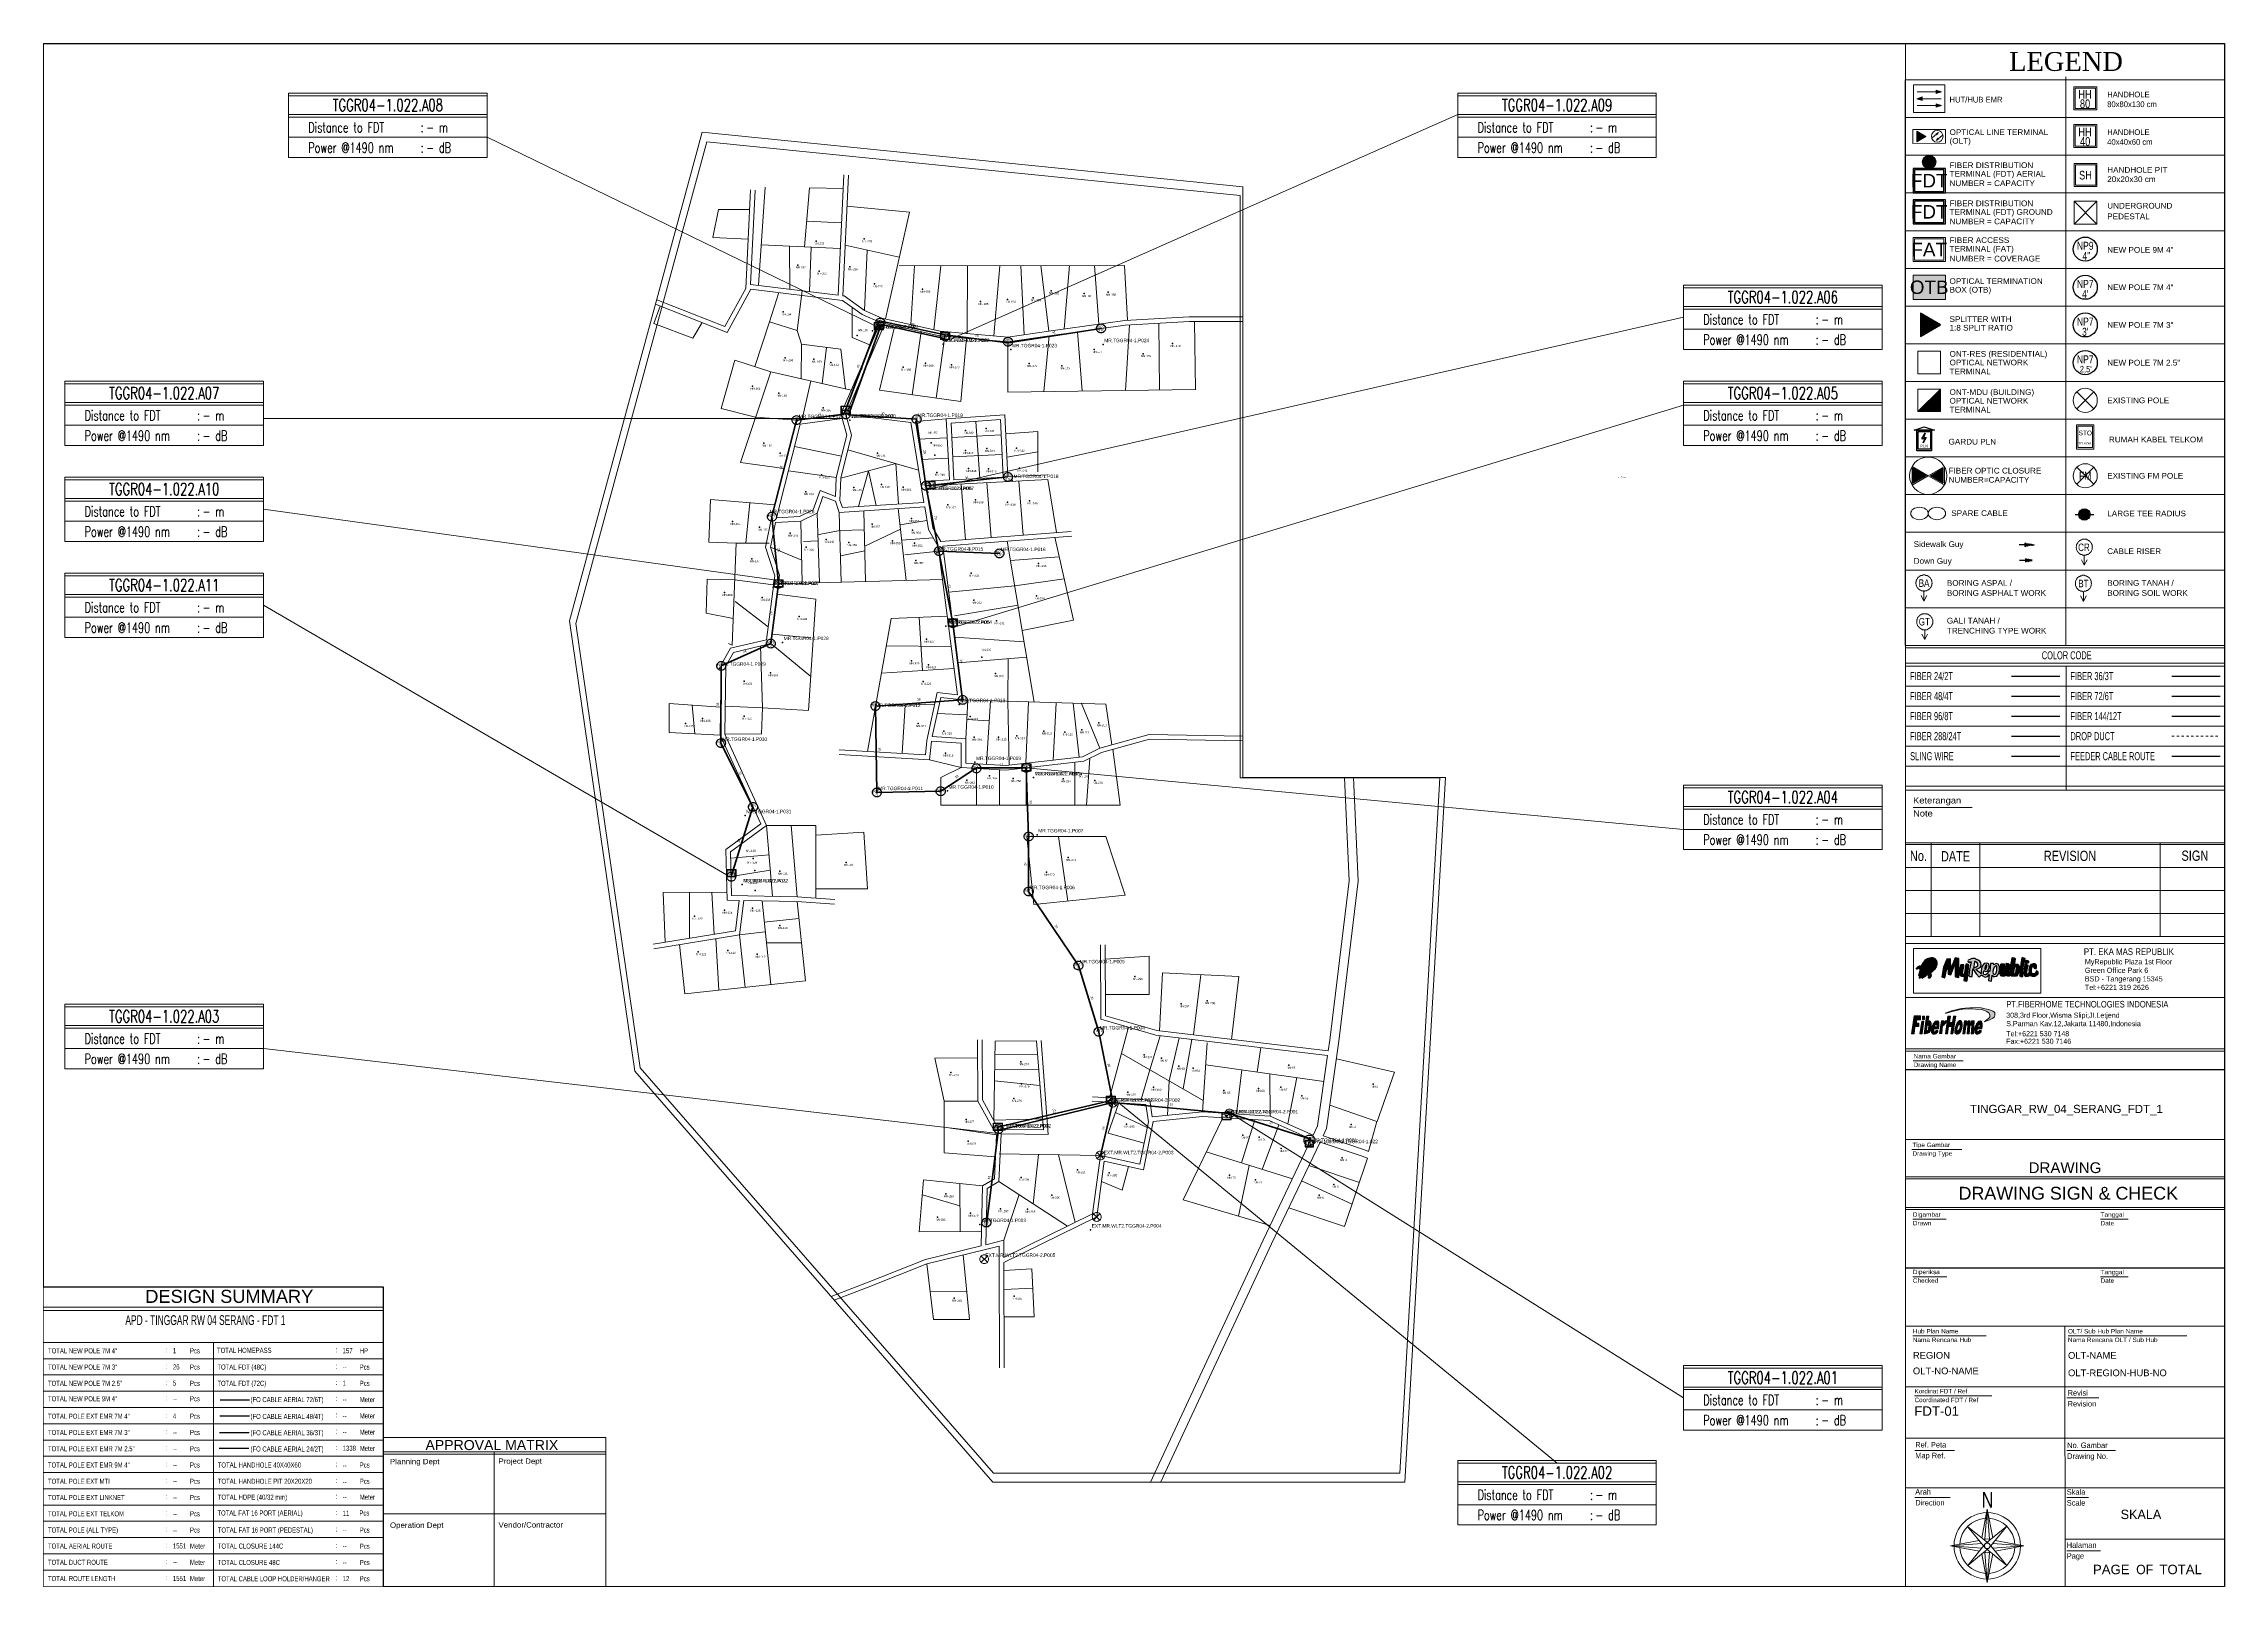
# Paper-space layout 'FDT_1' of a CAD drawing. Header units: metres, sheet in millimetres. Extents: x 0 to 419, y 0 to 296.
# The model-space entities are those that its viewports show. They can reach past a viewport. Long polylines and large blocks are cut down to what shows.
import ezdxf
from ezdxf.enums import TextEntityAlignment as Align

# ---------------------------------------------------------------- set-up
doc = ezdxf.new("R2010")
doc.units = ezdxf.units.M
doc.linetypes.add('DGN2', pattern=[4.654732799999996, 2.327366399999998, -2.327366399999998])
for name, color, linetype in [('BA', 255, 'Continuous'), ('BASIC MAP_PT', 7, 'Continuous'), ('BASIC MAP_PT_NUM', 7, 'Continuous'), ('BT', 7, 'Continuous'), ('CR', 255, 'Continuous'), ('FAT CODE', 7, 'Continuous'), ('FDT', 12, 'Continuous'), ('GARDU PLN', 7, 'Continuous'), ('GT', 7, 'Continuous'), ('Home Number RW 01 FDT 1', 6, 'Continuous'), ('Home Number RW 01 FDT 2', 6, 'Continuous'), ('Label', 130, 'Continuous'), ('LARGE TEE RADIUS', 172, 'Continuous'), ('new down guy', 7, 'Continuous'), ('NEW POLE 7m (3 inches) FDT 1', 4, 'Continuous'), ('NEW POLE 7m (3 inches) FDT 2', 4, 'Continuous'), ('NEW POLE 7M 2.5INCH', 212, 'Continuous'), ('NEW POLE 7M 2.5INCH FDT 1', 212, 'Continuous'), ('NEW POLE 7M 2.5INCH FDT 2', 212, 'Continuous'), ('NEW POLE 7m 4 inch fdt 1', 3, 'Continuous'), ('NEW POLE 7m(4 inches)', 3, 'Continuous'), ('NEW POLE 7m(4 inches) FDT 1', 3, 'Continuous'), ('NEW POLE 9M 4INCH', 1, 'Continuous'), ('NEW POLE HC', 4, 'Continuous'), ('new sidewalk guy', 7, 'Continuous'), ('PLN', 250, 'Continuous'), ('RUMAH KABEL TELKOM', 172, 'Continuous')]:
    doc.layers.add(name, color=color, linetype=linetype)
for name, color, linetype, lineweight in [('BASIC MAP', 7, 'Continuous', 9), ('BOUNDARY FDT 1', 1, 'Continuous', 18), ('CLOSURE', 1, 'Continuous', 18), ('COIL', 1, 'Continuous', 13), ('DESIGN SUMMARY', 7, 'Continuous', 0), ('DROP DUCT', 220, 'DGN2', 5), ('EXT FM POLE', 7, 'Continuous', 18), ('EXT POLE', 1, 'Continuous', 18), ('EXT POLE FDT 1', 1, 'Continuous', 18), ('FAT', 40, 'Continuous', 9), ('FAT_Info', 170, 'Continuous', 0), ('FEEDER', 7, 'Continuous', 30), ('FO 144 CORE', 62, 'Continuous', 15), ('FO 24 CORE', 3, 'Continuous', 35), ('FO 288 CORE', 30, 'Continuous', 15), ('FO 36 CORE', 6, 'Continuous', 50), ('FO 48 CORE', 204, 'Continuous', 35), ('FO 72 CORE', 32, 'Continuous', 35), ('FO 96 CORE', 1, 'Continuous', 15), ('HH PIT 20x20x30 cm', 5, 'Continuous', 18), ('HH PIT 40x40x60 cm', 5, 'Continuous', 18), ('HH PIT 80x80x130 cm', 5, 'Continuous', 18), ('HOME', 7, 'Continuous', 9), ('HUB', 1, 'Continuous', 13), ('OLT', 7, 'Continuous', 0), ('OTB', 5, 'Continuous', 13), ('PEDESTAL', 3, 'Continuous', 18), ('Sling Wire', 2, 'Continuous', 30), ('SLING WIRE FDT 1', 4, 'Continuous', 50), ('SLING WIRE FDT 2', 4, 'Continuous', 50), ('SPLITER', 5, 'Continuous', 18), ('TELKOM', 5, 'Continuous', 0), ('TITLE BLOCK', 7, 'Continuous', 0)]:
    doc.layers.add(name, color=color, linetype=linetype, lineweight=lineweight)
doc.layers.get('BA').off()
doc.styles.add('Annotative', font='arial.ttf')
doc.styles.add('Judul', font='romantic.ttf', dxfattribs={"width": 0.8, "height": 2.5})
doc.styles.add('MANNO', font='ROMANS', dxfattribs={"height": 0.04572})
doc.styles.add('MANTP', font='ROMANS', dxfattribs={"height": 0.03555999999999997})
doc.styles.add('ROMANS', font='romans.shx', dxfattribs={"width": 1.199999999999999})
doc.styles.get("Standard").update_dxf_attribs({"font": 'arial.ttf'})
doc.styles.add('Title Block 2', font='dgn001.shx')
doc.styles.add('Title Block 3', font='dgn003.shx')
doc.styles.add('Title Block v21 - Default$0$Standard', font='arial.ttf')
doc.styles.add('Title Block v21 - Default$0$Styledgn001', font='dgn001.shx')
doc.styles.add('Title Block v21 - Default$0$Styledgn003', font='dgn003.shx')

# ---------------------------------------------------------------- blocks, each defined once
blk = doc.blocks.new('GT1')
at = {"layer": 'TITLE BLOCK', "color": 7, "linetype": 'Continuous', "lineweight": 0}
for p, q in [((710893.5011893191, 9312484.063811572), (710891.2740304468, 9312488.300457053)), ((710893.5011893191, 9312491.78586778), (710893.5011893191, 9312484.063811572)), ((710893.5011893191, 9312484.063811572), (710895.7681662875, 9312488.300457053))]:
    blk.add_line(p, q, dxfattribs=at)
at = {"layer": 'TITLE BLOCK', "color": 7, "linetype": 'Continuous', "lineweight": 0, "flags": 128}
blk.add_lwpolyline([(710899.850848463, 9312498.21781766), (710899.850848463, 9312498.695634818), (710899.7977576681, 9312498.695634818), (710899.7552850309, 9312499.1150521), (710899.7552850309, 9312499.550396623), (710899.6437943601, 9312499.550396623), (710899.5907035652, 9312500.017595626), (710899.4553220363, 9312500.466212848), (710899.3279041271, 9312500.466212848), (710899.165977201, 9312500.938720927), (710899.0943046274, 9312501.360792752), (710898.9509594791, 9312501.360792752), (710898.8182324903, 9312501.793482736), (710898.5687057511, 9312501.793482736), (710898.3988152059, 9312502.258027198), (710898.218306501, 9312502.258027198), (710897.9820524609, 9312502.680099022), (710897.8095073751, 9312502.680099022), (710897.5095443806, 9312503.15791618), (710897.3024902778, 9312503.15791618), (710897.0396908406, 9312503.6330788), (710896.7609641642, 9312503.6330788), (710896.4822374877, 9312503.6330788), (710896.2353652881, 9312504.073732404), (710895.9407113731, 9312504.073732404), (710895.6513665372, 9312504.073732404), (710895.3514035423, 9312504.073732404), (710895.0195860709, 9312504.450677052), (710894.7620957128, 9312504.450677052), (710894.3824965244, 9312504.450677052), (710894.1090789277, 9312504.450677052), (710893.8011523137, 9312504.450677052), (710893.5011893191, 9312504.450677052), (710893.1799900063, 9312504.450677052), (710892.8826815509, 9312504.450677052), (710892.5641367777, 9312504.450677052), (710892.2402829254, 9312504.450677052), (710891.9907561864, 9312504.450677052), (710891.658938714, 9312504.073732404), (710891.3165030831, 9312504.073732404), (710891.0537036449, 9312504.073732404), (710890.7617042703, 9312504.073732404), (710890.4697048948, 9312503.6330788), (710890.2228326953, 9312503.6330788), (710889.9600332581, 9312503.6330788), (710889.7237792179, 9312503.15791618), (710889.4530161606, 9312503.15791618), (710889.2300348196, 9312502.680099022), (710889.0282897964, 9312502.680099022), (710888.789381217, 9312502.258027198), (710888.622145211, 9312502.258027198), (710888.3726184719, 9312501.793482736), (710888.1549462104, 9312501.793482736), (710888.0593827782, 9312501.360792752), (710887.9080740107, 9312501.360792752), (710887.7249107666, 9312500.938720927), (710887.5948383171, 9312500.466212848), (710887.5098930445, 9312500.466212848), (710887.4514931699, 9312500.017595626), (710887.3506206577, 9312499.550396623), (710887.2630208458, 9312499.550396623), (710887.2338209073, 9312499.1150521), (710887.1754210327, 9312498.695634818), (710887.1754210327, 9312498.695634818), (710887.1754210327, 9312498.21781766), (710887.1754210327, 9312497.787782216), (710887.1754210327, 9312497.787782216), (710887.2338209073, 9312497.283419656), (710887.2630208458, 9312496.834802436), (710887.3506206577, 9312496.834802436), (710887.4514931699, 9312496.343712576), (710887.5098930445, 9312495.900404433), (710887.5948383171, 9312495.900404433), (710887.7249107666, 9312495.457096292), (710887.9080740107, 9312495.011133607), (710888.0593827782, 9312495.011133607), (710888.1549462104, 9312494.570480008), (710888.3726184719, 9312494.570480008), (710888.622145211, 9312494.113899164), (710888.789381217, 9312494.113899164), (710889.0282897964, 9312493.633427465), (710889.2300348196, 9312493.633427465), (710889.4530161606, 9312493.21401018), (710889.7237792179, 9312493.21401018), (710889.9600332581, 9312492.74946572), (710890.2228326953, 9312492.74946572), (710890.4697048948, 9312492.74946572), (710890.7617042703, 9312492.287575798), (710891.0537036449, 9312492.287575798), (710891.3165030831, 9312492.287575798), (710891.658938714, 9312491.876122134), (710891.9907561864, 9312491.876122134), (710892.2402829254, 9312491.876122134), (710892.5641367777, 9312491.876122134), (710892.8826815509, 9312491.876122134), (710893.1799900063, 9312491.876122134), (710893.5011893191, 9312491.876122134), (710893.8011523137, 9312491.876122134), (710894.1090789277, 9312491.876122134), (710894.3824965244, 9312491.876122134), (710894.7620957128, 9312491.876122134), (710895.0195860709, 9312491.876122134), (710895.3514035423, 9312491.876122134), (710895.6513665372, 9312492.287575798), (710895.9407113731, 9312492.287575798), (710896.2353652881, 9312492.287575798), (710896.4822374877, 9312492.74946572), (710896.7609641642, 9312492.74946572), (710897.0396908406, 9312492.74946572), (710897.3024902778, 9312493.21401018), (710897.5095443806, 9312493.21401018), (710897.8095073751, 9312493.633427465), (710897.9820524609, 9312493.633427465), (710898.218306501, 9312494.113899164), (710898.3988152059, 9312494.113899164), (710898.5687057511, 9312494.570480008), (710898.8182324903, 9312494.570480008), (710898.9509594791, 9312495.011133607), (710899.0943046274, 9312495.011133607), (710899.165977201, 9312495.457096292), (710899.3279041271, 9312495.900404433), (710899.4553220363, 9312495.900404433), (710899.5907035652, 9312496.343712576), (710899.6437943601, 9312496.834802436), (710899.7552850309, 9312496.834802436), (710899.7552850309, 9312497.283419656), (710899.7977576681, 9312497.787782216), (710899.850848463, 9312497.787782216), (710899.850848463, 9312498.21781766)], dxfattribs=at)
at = {"layer": 'TITLE BLOCK', "color": 7, "linetype": 'Continuous', "lineweight": 0, "style": 'Title Block v21 - Default$0$Styledgn003', "width": 0.7990694250798538}
blk.add_text('GT', height=5.928803099025407, dxfattribs=at).set_placement((710893.175221631, 9312495.191642314), align=Align.CENTER)
blk = doc.blocks.new('10MGUY')
h = blk.add_hatch(color=256)
h.dxf.hatch_style = 1
h.paths.add_polyline_path([(-5.004944339627401, -0.0046426138142124), (-4.977689516672398, -0.0046173321316019), (-4.977689516672398, 1.312802633387036), (-7.168883901787921, -0.0059531304286793), (-7.168883901787921, -0.0073386398144066), (-4.977689516672398, -1.306869980995543)])
at = {"color": 5}
for p, q in [((-7.168883901787921, -1.256650433759205), (-7.17120291449828, 1.243348490679636)), ((-4.977689516672398, 1.320694225258193), (-7.170043408113997, -0.0066509715979919)), ((-7.163937411038206, -1.25664584536571), (-7.166256423748562, 1.243353079073131)), ((-4.972743025922681, 1.320698813651688), (-7.16509691736428, -0.0066463832044974)), ((-4.999997848877684, -0.0046380254207179), (0, 0)), ((-4.977689516672398, -1.306869980995543), (-4.977689516672398, 1.320694225258193)), ((-4.972743025922681, -1.306865392602048), (-4.972743025922681, 1.320698813651688)), ((-7.16509691736428, -0.0066463832044974), (-4.972743025922681, -1.306865392602048))]:
    blk.add_line(p, q, dxfattribs=at)
at = {"const_width": 0.5}
for points in [[(-0.0049464907497168, -4.5883934945e-06), (-4.977689516672398, 0.0069121221313253), (-4.977689516672398, 1.312802633387036), (-7.170043408113997, -0.0066509715979919), (-4.977689516672398, -1.306869980995543), (-5.004944339627401, -0.0046426138142124)], [(-7.168883901787921, -1.256650433759205), (-7.168883901787921, 1.604214038117788)]]:
    blk.add_lwpolyline(points, dxfattribs=at)
at = {"color": 8, "style": 'MANTP'}
blk.add_attdef('TYPE', text='', height=1.399999999999999, rotation=0.05314786399747991, dxfattribs=at).set_placement((-8.106113997229839, -0.0075192757649347), align=Align.MIDDLE_RIGHT)
at = {"style": 'MANNO'}
blk.add_attdef('SIZE', text='', height=1.799999999999999, rotation=0.05314786399747991, dxfattribs=at).set_placement((-2.735491350060328, 1.808131840196438), align=Align.CENTER)
blk = doc.blocks.new('Title Block v21 - Default$0$AnonymousCell6')
at = {"layer": 'TITLE BLOCK', "linetype": 'Continuous', "style": 'Title Block v21 - Default$0$Styledgn001', "width": 0.9743581684338622}
for s, p in [('Kordinat FDT / Ref', (-22.8059372701191, 1.241963562173623)), ('Coordinated FDT / Ref', (-22.8059372701191, -3.832251848999931))]:
    blk.add_text(s, height=2.590570912949999, dxfattribs=at).set_placement(p)
blk = doc.blocks.new('Title Block v21 - Default$0$AnonymousCell12')
at = {"layer": 'TITLE BLOCK', "flags": 128}
for points in [[(-3.170249064281961, -2.615287421563152), (0.000284120807919, 13.98250502402197), (3.169390540540916, -2.597572132071491)], [(-1.319669423841332, -3.445318905547537), (0.000284120807919, 13.98250502402197), (1.320237665502645, -3.445318905546628)], [(-1.133707713543117, -8.388530193061342), (-11.35042243141288, 4.025207404228694), (1.141396375911426, -6.115391631003148)], [(-1.174186534051841, -6.146841028924882), (11.31701915079247, 4.060102939161879), (1.096814879432713, -8.426217370789344)], [(-3.196341214194035, -5.88234383633744), (-21.23861355218105, -7.248294486692884), (-3.187021166328122, -8.614992173202152)], [(-4.673884212656048, -4.087067020052472), (-21.23853426119786, -7.256313357984254), (-4.656884616861134, -10.41632916947537)], [(-1.174186534042746, -6.148236850321154), (-11.30645405737232, -18.56546400110392), (1.096814879432713, -8.426217370789344)], [(3.163344582686477, -11.92398873577485), (0.000284120807919, -28.49513173999003), (-3.165368918120293, -11.91040633156353)], [(0.0002841208333848, -3.19277762484171), (-1.989819161461127, -3.573535897490273)], [(-1.965182465297402, -10.92929510116573), (0.0002841208333848, -11.30386009453786)], [(1.320381288498538, -11.05228512992244), (0.000284120807919, -28.49513173999003), (-1.319813046840863, -11.05228512992153)], [(-1.133009802819287, -8.388530193059522), (11.27235286609175, -18.59686998254301), (1.141221898235016, -6.115217153329012)], [(0.0002841208333848, -3.19277762484171), (1.977928307362162, -3.571152149962017)], [(1.956676110748958, -10.9310244747885), (0.0002841208333848, -11.30386009453786)], [(3.179125105816639, -5.882198505707947), (21.23910250281369, -7.256313357984254), (3.172163194036329, -8.617356771415416)], [(4.651981031916876, -4.082767655265342), (21.23910250281369, -7.256313357984254), (4.635718411365813, -10.4204711697057)]]:
    blk.add_lwpolyline(points, dxfattribs=at)
at = {"layer": 'TITLE BLOCK'}
blk.add_circle((0.0002841208333848, -7.248318859689333), 1.607998286334851, dxfattribs=at)
for centre, radius, start, end in [((0.0002841208333848, -7.248318859689333), 19.21564126035136, 91.15007650781946, 178.8674371866286), ((0.0002841208333848, -7.248318859688879), 15.99751530709137, 93.60440081877357, 176.4132583076691), ((0.0002841208333848, -7.248318859689333), 19.21564126035136, 1.132562813343527, 88.84920993403045), ((0.0002841208333848, -7.248318859688879), 15.99751530709137, 3.586741692302569, 86.39334159905754), ((0.0002841208333848, -7.248318859689333), 19.21564126035136, 181.1758627732416, 268.8416553860544), ((0.0002841208333848, -7.248318859688879), 15.99751530709137, 183.6304008222482, 266.3872624917388), ((0.0002841208333848, -7.248318859689333), 19.21564126035136, 271.1583446138067, 358.8241372267846), ((0.0002841208333848, -7.248318859688879), 15.99751530709137, 273.6127375081208, 356.3695991777784)]:
    blk.add_arc(centre, radius, start, end, dxfattribs=at)
at = {"layer": 'TITLE BLOCK', "style": 'Title Block v21 - Default$0$Standard', "width": 0.7420811669370592}
blk.add_text('N', height=9.143040637999999, rotation=0.0009454083949889001, dxfattribs=at).set_placement((-3.266424988813017, 23.92334824909813), align=Align.TOP_LEFT)
blk = doc.blocks.new('rocket')
at = {"true_color": 0x800080}
h = blk.add_hatch(color=216, dxfattribs=at)
h.paths.add_polyline_path([(84.62962026822635, 25.21232707100267), (84.57932150816198, 24.91928849625641), (84.80565448130892, 24.57601414844067), (85.08228621452169, 24.22855324085797), (85.29882043058774, 23.99732677743959), (85.49821445319272, 23.69867079338541), (85.3574374501697, 23.4991732713235), (85.28263416596974, 23.23799317986741), (85.36616528494895, 22.97508140520396), (85.6495436169314, 22.97098123951577), (85.88806609299357, 23.08215717773871), (86.1046460976438, 23.22276611438572), (86.25625973233015, 23.30929423784032), (86.88434937724699, 22.85502011763675), (87.43663602053662, 22.62788600167002), (87.5990710240254, 22.6819668148628), (87.7940006596418, 22.86583686910243), (88.0322386647563, 22.83338955884063), (88.28130567010517, 22.57380518847723), (88.42209030455864, 22.21687594319356), (88.41126130432576, 21.93566101403404), (88.34628730293143, 21.66525989220496), (88.36413721945236, 21.42310480019639), (88.47196933593204, 21.33078850761241), (88.7184492862567, 21.30001641008467), (88.90330543328423, 21.45387689772413), (89.31923367195526, 22.08470784118202), (89.47328173304945, 22.74631382630253), (89.42707341986689, 23.33098662346861), (89.28842558602192, 23.65409659164683), (89.36544961656975, 23.77718498175856), (90.0586658914973, 24.26954148634067), (91.01376997543065, 25.16193820292091), (91.80532486698681, 26.33458122829289), (92.04903188992238, 27.42350429658063), (91.26492799280386, 27.68542684830421), (90.47423097379456, 28.08509531726819), (89.62426195898338, 28.84526583118182), (89.0527822673606, 29.4310721202678), (88.7520046872596, 29.96430793734259), (88.59784909255679, 30.37584532247008), (88.4612166500081, 30.33169474963908), (87.84447494261387, 30.04422942217739), (87.22773323521966, 29.63356677161433), (86.54246127970146, 28.97650653071328), (86.03536033787579, 28.27838149682341), (85.62420174342311, 27.6760762759975), (85.44603072973206, 27.26541362543444), (85.26682947288899, 26.86416042987503), (85.15718107588998, 26.76834061681104), (85.00642216144793, 26.76834061681104), (84.7597285310633, 26.87785065696134), (84.37597440442921, 26.83678291983727), (84.0470444762946, 26.75465038972473), (83.73182059778598, 26.52194302647306), (83.30695595370882, 26.12497060299631), (83.06026232332421, 25.81012776549686), (82.98638784456803, 25.58119478313246), (83.00756729400277, 25.43838657774681), (83.10815718270253, 25.31698517690824), (83.2800017403045, 25.34628815114215), (83.58597632474526, 25.52629844458414), (83.7662001933099, 25.64351328565574), (84.00092010884994, 25.7146789134252), (84.32784297069662, 25.6351401661218), (84.61704367035264, 25.40908065937767)])
h.paths.add_polyline_path([(87.1998780657087, 26.88193417200801, -1), (90.01946367902005, 26.88193417200801, -1)], flags=16)
h.paths.add_polyline_path([(87.60942460335015, 26.88193417200801, -1), (89.6099171413786, 26.88193417200801, -1)], flags=0)
edge = h.paths.add_edge_path(flags=0)
edge.add_ellipse((88.59716526576031, 26.33994226944023), major_axis=(0.680615031064325, 0), ratio=0.4994000842150347, start_angle=0, end_angle=360)
for color, points in [(252, [(90.47423097379456, 28.0850953172682), (91.26492799280383, 27.68542684830423), (92.04903188992239, 27.42350429658063), (92.06573217842785, 27.498123932821), (92.06213464695797, 27.71370345418271), (91.37278019512716, 27.94397584248363), (90.63308383868556, 28.31786533892776), (89.81761294193758, 29.04718243150458), (89.27823074418332, 29.6000865649275), (89.00603157308092, 30.0826569325763), (88.86399333218603, 30.46184554625379), (88.5978490925568, 30.37584532247008), (88.75200468725956, 29.96430793734264), (89.05278226736058, 29.43107212026786), (89.62426195898342, 28.84526583118183)]), (253, [(90.63308383868556, 28.31786533892776), (91.37278019512722, 27.9439758424836), (92.06213464695797, 27.71370345418271), (92.05202612880335, 28.3194492339471), (91.9012672143613, 29.07232928791213), (91.66827200216926, 29.60618926157694), (91.16117106034358, 30.15373946232769), (90.61295960107337, 30.42751456270306), (90.14697680812269, 30.5096470928156), (89.46170485260448, 30.53702460285336), (88.92719944295877, 30.48226958277821), (88.86399333218603, 30.46184554625378), (89.00603157308086, 30.08265693257641), (89.27823074418328, 29.60008656492754), (89.81761294193754, 29.04718243150467)]), (40, [(85.41836679326788, 21.85265407586865), (85.41836679326788, 21.35221886523842), (87.11170496211547, 22.36782762559437), (86.77473150597275, 22.43475369916929), (86.54783379921948, 22.5923818662648), (85.90096679326787, 22.20441222729022), (85.90096679326787, 22.61053776614012), (84.75467214839823, 22.0754217751439), (84.85721893632201, 23.31798847838845), (84.58272673594841, 23.25809104362191), (84.87301948624359, 24.07548132636514), (84.50332869402402, 24.47655738484425), (83.83740907362646, 22.60149772094449), (84.3225849149103, 22.70736881041096), (84.20531271859416, 21.2863732891562)]), (252, [(86.77473150597275, 22.43475369916928), (87.11170496211548, 22.36782762559438), (87.43663602053662, 22.62788600167001), (86.88434937724696, 22.85502011763676), (86.25625973233015, 23.30929423784032), (86.10464609764375, 23.22276611438573), (85.88806609299355, 23.08215717773872), (85.64954361693141, 22.97098123951577), (85.36616528494895, 22.97508140520396), (85.28263416596974, 23.23799317986741), (85.35743745016973, 23.49917327132352), (85.49821445319273, 23.69867079338541), (85.29882043058771, 23.99732677743958), (85.08228621452173, 24.22855324085802), (84.80565448130892, 24.57601414844057), (84.57932150816198, 24.9192884962564), (84.50332869402402, 24.47655738484425), (85.19504060383464, 23.72612190679443), (85.12413698074785, 23.35412457931181), (85.18314320329752, 22.97106613717006), (85.42653242416911, 22.82373574064388), (85.85430464336113, 22.87530226266852), (86.02394371747616, 22.95633368634431)]), (2, [(85.18314320329752, 22.97106613717007), (85.12413698074786, 23.35412457931178), (85.19504060383463, 23.72612190679445), (84.87301948624358, 24.07548132636512), (84.5827267359484, 23.2580910436219), (84.85721893632203, 23.31798847838845), (84.75467214839823, 22.0754217751439), (85.90096679326788, 22.61053776614013), (85.90096679326788, 22.20441222729022), (86.54783379921948, 22.59238186626479), (86.02394371747613, 22.9563336863443), (85.85430464336116, 22.87530226266852), (85.4265324241691, 22.82373574064388)])]:
    blk.add_hatch(color=color).paths.add_polyline_path(points)
h = blk.add_hatch(color=253)
h.set_gradient(color1=(173, 173, 173), one_color=1, tint=1, name='CYLINDER')
edge = h.paths.add_edge_path()
edge.add_ellipse((90.02850612092698, 30.0673876642558), major_axis=(0.3403075155321625, 0), ratio=0.4994000842150347, start_angle=0, end_angle=360)
h = blk.add_hatch(color=140)
h.paths.add_polyline_path([(87.60942460335015, 26.88193417200801, 1), (89.6099171413786, 26.88193417200801, 1)])
edge = h.paths.add_edge_path(flags=16)
edge.add_ellipse((88.59716526576031, 26.33994226944023), major_axis=(0.680615031064325, 0), ratio=0.4994000842150347, start_angle=0, end_angle=360)
h = blk.add_hatch(color=4)
edge = h.paths.add_edge_path()
edge.add_ellipse((88.59716526576031, 26.33994226944023), major_axis=(0.680615031064325, 0), ratio=0.4994000842150347, start_angle=0, end_angle=360)
at = {"color": 216, "true_color": 0x800080}
blk.add_lwpolyline([(82.98638784456803, 25.58119478313246), (83.06026232332421, 25.81012776549686), (83.30695595370882, 26.12497060299631), (83.73182059778598, 26.52194302647306), (84.0470444762946, 26.75465038972473), (84.37597440442921, 26.83678291983727), (84.7597285310633, 26.87785065696134), (85.00642216144793, 26.76834061681104), (85.15718107588998, 26.76834061681104), (85.26682947288899, 26.86416042987503), (85.44603072973206, 27.26541362543444), (85.62420174342311, 27.6760762759975), (86.03536033787579, 28.2783814968234), (86.54246127970146, 28.97650653071328), (87.22773323521966, 29.63356677161433), (87.84447494261387, 30.04422942217739), (88.4612166500081, 30.33169474963908), (88.92719944295877, 30.48226958277821), (89.46170485260448, 30.53702460285336), (90.14697680812269, 30.5096470928156), (90.61295960107337, 30.42751456270306), (91.16117106034358, 30.15373946232769), (91.66827200216926, 29.60618926157694), (91.9012672143613, 29.07232928791213), (92.05202612880335, 28.3194492339471), (92.06573217842785, 27.49812393282098), (91.80532486698681, 26.33458122829289), (91.01376997543065, 25.16193820292092), (90.0586658914973, 24.26954148634067), (89.36544961656975, 23.77718498175856), (89.28842558602192, 23.65409659164683), (89.42707341986689, 23.33098662346861), (89.47328173304945, 22.74631382630253), (89.31923367195526, 22.08470784118202), (88.90330543328423, 21.45387689772414), (88.7184492862567, 21.30001641008467), (88.47196933593204, 21.33078850761241), (88.36413721945236, 21.42310480019639), (88.34628730293143, 21.66525989220496), (88.41126130432576, 21.93566101403404), (88.42209030455864, 22.21687594319356), (88.28130567010517, 22.57380518847723), (88.0322386647563, 22.83338955884063), (87.7940006596418, 22.86583686910243), (87.5990710240254, 22.6819668148628), (87.43663602053662, 22.62788600167002), (86.88434937724699, 22.85502011763675), (86.25625973233015, 23.30929423784032), (86.1046460976438, 23.22276611438572), (85.88806609299357, 23.08215717773871), (85.6495436169314, 22.97098123951577), (85.36616528494895, 22.97508140520396), (85.28263416596974, 23.23799317986741), (85.3574374501697, 23.4991732713235), (85.49821445319272, 23.69867079338541), (85.29882043058774, 23.99732677743959), (85.08228621452169, 24.22855324085797), (84.80565448130892, 24.57601414844067), (84.57932150816198, 24.91928849625641), (84.62962026822635, 25.21232707100267), (84.61704367035264, 25.40908065937767), (84.32784297069662, 25.6351401661218), (84.00092010884994, 25.7146789134252), (83.7662001933099, 25.64351328565574), (83.58597632474526, 25.52629844458414), (83.2800017403045, 25.34628815114215), (83.10815718270253, 25.31698517690824), (83.00756729400277, 25.43838657774681)], close=True, dxfattribs=at)
for points in [[(88.59784909255679, 30.37584532247008), (88.7520046872596, 29.96430793734259), (89.0527822673606, 29.4310721202678), (89.6242619589834, 28.84526583118181), (90.47423097379456, 28.08509531726819), (91.26492799280386, 27.68542684830421), (92.04903188992238, 27.42350429658063)], [(88.86399333218603, 30.46184554625379), (89.00603157308086, 30.08265693257641), (89.27823074418328, 29.60008656492754), (89.81761294193754, 29.04718243150467), (90.63308383868556, 28.31786533892776), (91.37278019512722, 27.9439758424836), (92.06213464695797, 27.71370345418271)]]:
    blk.add_lwpolyline(points)
at = {"color": 40}
blk.add_lwpolyline([(84.50332869402402, 24.47655738484424), (83.83740907362646, 22.60149772094449), (84.3225849149103, 22.70736881041096), (84.20531271859414, 21.28637328915621), (85.41836679326788, 21.85265407586865), (85.41836679326788, 21.35221886523842), (87.11170496211548, 22.36782762559437)], dxfattribs=at)
at = {"color": 252}
blk.add_lwpolyline([(84.57932150816198, 24.91928849625641), (84.50332869402402, 24.47655738484424), (85.19504060383464, 23.72612190679444), (85.12413698074786, 23.35412457931183), (85.1831432032975, 22.97106613717006), (85.4265324241691, 22.82373574064388), (85.85430464336116, 22.87530226266852), (86.02394371747616, 22.9563336863443), (86.77473150597275, 22.43475369916928), (87.11170496211548, 22.36782762559437), (87.43663602053662, 22.62788600167002)], dxfattribs=at)
at = {"color": 2}
blk.add_lwpolyline([(84.87301948624358, 24.07548132636513), (84.58272673594841, 23.25809104362191), (84.85721893632204, 23.31798847838845), (84.75467214839821, 22.07542177514389), (85.90096679326788, 22.61053776614013), (85.90096679326788, 22.20441222729022), (86.54783379921948, 22.59238186626479)], dxfattribs=at)
for radius in [1.409792806655677, 1.000246269014231]:
    blk.add_circle((88.60967087236438, 26.88193417200801), radius)
for centre, major_axis in [((90.02850612092698, 30.0673876642558), (0.3403075155321625, 0)), ((88.59716526576031, 26.33994226944023), (0.680615031064325, 0))]:
    blk.add_ellipse(centre, major_axis=major_axis, ratio=0.4994000842150347)
blk = doc.blocks.new('MyRepublic')
at = {"true_color": 0x642165}
for points in [[(101.4768641791956, 26.04405243564672), (101.3168244719739, 29.97619766114401), (99.81245122411791, 29.84830229216148), (98.56414150780961, 26.65145013358719), (97.79945627119271, 22.83451937032093), (99.0957491672254, 22.47038668951753), (99.66287012613303, 25.4644108482921), (100.1894783404804, 27.44693316875305), (100.298546693905, 27.51282067726608), (100.3186019390915, 23.87395467456284), (101.4596247134268, 23.57404679596641), (103.2052355522802, 28.18595069779903), (103.2372434937222, 22.81520980776408), (104.6776008586942, 22.59143170852333), (104.5815770343683, 30.13603916060296), (103.1092117279543, 30.42375385962552)], [(106.7601857884379, 24.16018402261881), (106.481998275819, 23.80655964566429), (106.1278996489379, 23.93283664717858), (106.2038107632002, 25.29687656099689), (106.6084210247904, 26.81244444274974), (106.6590475892656, 27.59549043475441), (105.3945327751308, 27.62076357059062), (104.9392959490654, 25.75154914246434), (104.9140113992782, 23.95810978301479), (105.1669143620981, 23.35186489477793), (105.6727202877496, 23.04876462007989), (106.3808026117577, 23.14979065517392), (106.8613239876221, 23.47816406571113), (106.6337055745894, 21.38162443156059), (107.0636578508558, 21.17955019195361), (107.6453748907815, 21.05325102102337), (107.8982778536013, 21.25532526062738), (108.6569867420846, 27.67126550342818), (107.9994160527855, 27.92386384528866), (107.443041027536, 27.89861287887136), (107.0889424006548, 25.22107932290421)], [(128.944407591872, 23.72646468349597), (128.8645294062253, 23.20785532839177), (129.3837643229424, 22.9684971644977), (130.1426566908937, 22.92860413718202), (130.1426566908937, 25.08282466809492), (130.4621846963455, 27.47640336290189), (130.9015414274145, 29.47105472868694), (131.0213701530316, 30.14923324891898), (130.4621846963455, 30.1093402216033), (130.3423636021589, 30.38859141281342), (129.7831857769018, 30.38859141281342), (129.3837643229424, 27.87533363605905), (129.1441221345691, 25.64132705051479)], [(131.7911830983841, 24.11532012717134), (131.7911830983841, 24.71316792782338), (131.885690736778, 25.49980837619655), (132.0117085527317, 26.31791573792388), (132.0117085527317, 26.82136574264792), (132.2322340070793, 27.13602015551634), (132.3168816074573, 27.3896446920532), (131.8063238569907, 27.64461356383607), (131.1789134094089, 27.86841786327949), (130.9996511011208, 27.6893732460708), (130.7307576386863, 25.85417328001936), (130.5963070917554, 24.15325530480698), (130.7755694000435, 23.39232009787276), (131.2685445635537, 22.89994887261632), (132.2096602349241, 23.0342308634554), (132.9788148412175, 23.44788343904745), (133.8230210095248, 23.078993489825), (134.8985872278292, 23.078993489825), (135.3915547599075, 23.39232009787275), (136.1982351472078, 24.0189733139679), (136.2017227110605, 24.65023704524992), (136.1387176187988, 24.93342748889867), (135.4635544971484, 25.11733503599579), (135.3511234398009, 24.55583924932192), (134.9730776233674, 24.11532012717134), (133.9538748759242, 23.9382837086214), (133.7444249042439, 24.39851057082047), (133.5554019960271, 24.96489145811797), (133.5554019960271, 25.53127234541585), (133.5554019960271, 26.03472529427513), (133.7627086714982, 26.70768084799035), (134.0279554508531, 26.88429662522175), (134.6138795691867, 27.00969935596946), (134.5635216293726, 26.50670838564501), (134.6265343530647, 26.25498191121518), (134.9415674458061, 26.16058705942242), (135.4141285320626, 26.16058705942242), (135.5401463480177, 26.44377750307117), (135.5716488941485, 26.91576059444106), (135.5716488941485, 27.45067751251926), (135.0990878078921, 27.95412751724367), (134.2799910827634, 28.01705839981714), (133.3978816339412, 27.76533486952255), (132.9253205476847, 27.23041795144434), (132.7362976394679, 26.41231058971701), (132.5157721851204, 25.62567014134384), (132.6102798235128, 24.87049660632521), (132.5130569917908, 24.09362096707264), (131.885690736778, 23.92652453531572)], [(132.4756891759659, 28.83281045365869, 1), (131.0807912077022, 28.83281045365869, 1)]]:
    blk.add_hatch(color=219, dxfattribs=at).paths.add_polyline_path(points)
h = blk.add_hatch(color=219, dxfattribs=at)
h.paths.add_polyline_path([(111.5693071592715, 23.98340508826697), (112.6821146746477, 22.7456865147978), (113.6937265259508, 23.68028264415002), (114.1995324516024, 23.20035909626526), (115.1099486388441, 22.7456865147978), (116.0204222909748, 23.02353582307855), (116.7538466296709, 23.73080674640649), (116.5262282166382, 21.35639563455628), (117.4619864185561, 21.07854632627554), (117.7148893813878, 21.17957236136957), (117.8665966801464, 23.45295743812573), (118.2965489564245, 22.99828485665828), (119.0046887453098, 22.89723665214535), (119.763397633793, 23.09931089175232), (120.5221065222762, 24.21073029429417), (120.8002940348951, 25.44847103718227), (120.8508631344813, 26.91351481667867), (120.3703417586169, 27.92390818412353), (119.4852101211741, 28.10073145731023), (118.5241673694572, 27.64605887584279), (118.3976871555969, 28.17650652598697), (117.2849371051096, 28.15123339015075), (117.0320341422898, 25.01904942213211), (116.861076106743, 25.12220372129683), (116.4165852143476, 25.0866883146239), (116.2921737363838, 24.62501019725625), (115.9721517868292, 23.96799734317554), (115.2432097092364, 23.64838085251141), (114.5676525106473, 23.75492707253908), (114.4609976824295, 24.0035127498514), (114.4609976824295, 24.66052560393212), (114.6032232750163, 25.21097006856913), (114.816532931464, 25.24648547524503), (115.1365548810185, 25.01565750127211), (115.8299261942306, 25.06893061128448), (116.2032755579, 25.3530316952727), (116.5054833928196, 25.83246751597691), (116.7188505141562, 26.43620726004519), (116.6832797497872, 27.16422875806181), (116.5588108069344, 27.82121944272641), (116.1499481437851, 28.15859363672698), (115.5099042446879, 28.22962445007877), (114.7987762817299, 28.08758499279411), (114.3187720898427, 27.62590687542646), (113.9631793759191, 27.05768253803397), (113.6787281907336, 26.16984170997746), (113.5187459484008, 25.10444601796051), (113.4831751840318, 24.18108978322792), (113.3409495914332, 24.12781667321557), (112.7009056923383, 24.64276790059544), (111.6342424803435, 25.51285102531273), (111.5097735374907, 25.83246751597686), (112.3631270930356, 26.18759941331394), (113.0920691706284, 26.57824671732983), (113.4654185342859, 27.00440942802165), (113.5720733625157, 27.6614222821023), (113.394277005548, 28.35392837344293), (112.9676002277756, 29.06419216811998), (112.3631270930356, 29.43710393821538), (111.3497912951579, 29.84550894556775), (110.9586278168655, 30.20064084290778), (110.1230883759437, 30.18288313956836), (109.6075134196875, 30.00530610619186), (108.9615506373338, 29.72568324451944), (108.3026582556475, 29.42734939455924), (108.2323212353197, 29.1553306430533), (108.3904646013, 28.82188043593404), (108.7770308887231, 28.58495587217422), (109.0655620808009, 28.53013090294148), (109.3437495934198, 28.93430155157138), (109.4955143570791, 28.80800238064112), (108.9138547820423, 25.80209541413683), (108.5850407049484, 23.04878678949584), (109.0402775310137, 22.89723665214535), (109.6725636705138, 22.89723665214535), (109.9001820835464, 22.99828485665828), (110.2542232455505, 25.95364555148728)])
h.paths.add_polyline_path([(110.7955424706939, 26.36433400883386), (110.4760951699936, 26.32888511040879), (110.689060037131, 27.90646085263106), (110.9020249042567, 28.88136098281904), (111.0795339367913, 28.93454541516167), (111.3812245877339, 28.84591208439397), (111.8958801058258, 28.42050313389777), (112.23308405626, 28.03054308182092), (112.2330840562601, 27.44560300370708), (112.1443582724313, 27.1974385453274), (111.5586761553797, 26.82519185775505)], flags=16)
h.paths.add_polyline_path([(115.0184645404985, 26.0377341516884), (115.0295552634786, 26.38078371654314), (115.1292568405094, 26.97838253199263), (115.4284190364792, 27.46528944635874), (115.5835167635096, 27.60916896528894), (115.7053997865006, 27.59808425658973), (115.7718866594803, 27.19969982590261), (115.7275812324608, 26.74598052938346), (115.5835167635096, 26.25905144559824), (115.4395097594592, 25.91600188074067), (115.1625290094378, 25.81639468836241), (115.0521389636379, 25.90850861765982)], flags=16)
h.paths.add_polyline_path([(118.3597603309102, 24.81642094709373), (118.4784253202844, 25.76620312736594), (118.6049055341329, 26.15882350952903), (118.8916553147591, 26.75976990700668), (119.4656145950758, 27.38891580341575), (119.6055415922339, 27.23512655490886), (119.6615698559885, 26.42423577464875), (119.6475484238246, 25.2637997902358), (119.3536155324674, 24.27116412612734), (119.0596251762331, 23.80979638060373), (118.6536932222556, 23.80979638060373), (118.4297525619279, 24.08939707286024)], flags=16)
h = blk.add_hatch(color=219, dxfattribs=at)
h.paths.add_polyline_path([(124.4768399696108, 25.03971131915094), (124.52384624627, 25.93229640252946), (124.6492920921762, 26.8718584813839), (124.7904258519435, 27.60783880024587), (124.6963558337243, 27.85839755570539), (124.3513941236928, 28.10895631116787), (123.8026619282861, 28.21856191079551), (123.4734455969811, 28.17158491532255), (123.4420697692824, 27.71746656929242), (123.3166239233762, 26.84053309459563), (123.1127959731002, 26.04192417157602), (122.987407592083, 25.0866883146239), (122.6536158767204, 24.08670099501995), (122.2253577397459, 23.89230421048718), (122.2034716186898, 24.46033576480553), (122.2818537230478, 25.43120106102638), (122.6424458820515, 26.7152758862833), (122.7365159002589, 27.98367693343663), (121.5763573189133, 27.95235154664835), (121.4409700477473, 27.92605861761314), (121.4058015375775, 27.39895854949705), (121.3178227972699, 26.80155925880597), (121.1771487565907, 26.02848950463177), (121.1067542713739, 25.29055827703856), (121.0011912759873, 24.53504670144543), (121.0540015061251, 23.95522775875134), (121.2299015218513, 23.60382032353727), (121.5641172982129, 23.25243505773619), (121.8279960542467, 23.04158172884017), (122.3381693112354, 22.9888850236811), (122.7955323380744, 23.05916207684013), (123.0594110941082, 23.26999323632019), (123.1649166246058, 23.49840474379723), (123.4354303307011, 24.09863579502028), (123.7156404610182, 24.07066547626839), (123.6926741366735, 23.42812769063821), (123.8334056422299, 23.16457765658016), (124.2028473936621, 23.05916207684013), (124.695378930671, 23.04158172884017), (124.8536946913063, 23.26999323632019), (125.3613394933104, 23.36738348695801), (125.5904519933853, 23.10336789513533), (126.2248643336708, 23.03297999489061), (127.0002380390569, 22.94496740781106), (127.6875180743692, 23.12097041255124), (128.1633273295863, 23.80742425294274), (128.6214948648354, 24.88108913764937), (128.7977396698718, 26.13075702709914), (128.7272302548771, 27.0284189070656), (128.4276658047082, 27.55645009071096), (128.1633273295863, 27.82046568253364), (127.6698763544012, 27.92608078702909), (127.2645765141788, 27.90847826961318), (126.8416349539884, 27.83806819994955), (126.8239932340205, 28.11968630918814), (127.0002380390569, 29.08773608939929), (127.1411994041573, 29.95019293453395), (126.9473703440301, 30.26701607860436), (126.700673588888, 30.4430190833475), (126.1114286489092, 30.50553684041649), (125.835654661497, 30.35531686810907), (125.7353784356119, 29.42890125377666), (125.635102209715, 28.70280849507544), (125.4094950676898, 27.77639288074304), (125.2450880291428, 26.74657910365267), (125.1823363737453, 25.7600400293282), (125.1353300970861, 25.10236209272453), (125.1510180109355, 24.24110239613133), (124.9158142329607, 24.00619524935649), (124.4950736577846, 23.98408946973687)])
h.paths.add_polyline_path([(126.4129469052085, 24.44115921875329), (126.5315544296937, 25.64582319088024), (126.6663095871164, 26.13339518777231), (126.7490590228115, 26.45551682260202), (127.1445465054653, 26.94921152948641), (127.5004124058967, 26.88999306481527), (127.5795415537759, 26.45551682260201), (127.540005712269, 25.32984248467232), (127.4015728021531, 24.48064295114542), (126.8973947497757, 23.74005905612609), (126.5117865089402, 23.94742412382644)], flags=16)
at = {"lineweight": 0}
blk.add_lwpolyline([(86.49840042861864, 34.07257722452715), (137.2984004286186, 34.07257722452715), (137.2984004286186, 16.29257722452715), (86.49840042861864, 16.29257722452715)], close=True, dxfattribs=at)
at = {"color": 219, "true_color": 0x642165}
for points in [[(97.79945627119271, 22.83451937032093), (99.0957491672254, 22.47038668951753), (99.66287012613303, 25.4644108482921), (100.1894783404804, 27.44693316875305), (100.298546693905, 27.51282067726608), (100.3186019390915, 23.87395467456284), (101.4596247134268, 23.57404679596641), (103.2052355522802, 28.18595069779903), (103.2372434937222, 22.81520980776408), (104.6776008586942, 22.59143170852333), (104.5815770343683, 30.13603916060296), (103.1092117279543, 30.42375385962552), (101.4768641791956, 26.04405243564672), (101.3168244719739, 29.97619766114401), (99.81245122411791, 29.84830229216148), (98.56414150780961, 26.65145013358719)], [(105.3945327751308, 27.62076357059062), (104.9392959490654, 25.75154914246434), (104.9140113992782, 23.95810978301479), (105.1669143620981, 23.35186489477793), (105.6727202877496, 23.04876462007989), (106.3808026117577, 23.14979065517392), (106.8613239876221, 23.47816406571113), (106.6337055745894, 21.38162443156059), (107.0636578508558, 21.17955019195361), (107.6453748907815, 21.05325102102337), (107.8982778536013, 21.25532526062738), (108.6569867420846, 27.67126550342818), (107.9994160527855, 27.92386384528866), (107.443041027536, 27.89861287887136), (107.0889424006548, 25.22107932290421), (106.7601857884379, 24.16018402261881), (106.481998275819, 23.80655964566429), (106.1278996489379, 23.93283664717858), (106.2038107632002, 25.29687656099689), (106.6084210247904, 26.81244444274974), (106.6590475892656, 27.59549043475441)], [(109.0655620808009, 28.53013090294148), (109.3437495934198, 28.93430155157137), (109.4955143570791, 28.80800238064113), (108.9138547820424, 25.80209541413677), (108.5850407049484, 23.04878678949585), (109.0402775310137, 22.89723665214535), (109.6725636705138, 22.89723665214535), (109.9001820835465, 22.99828485665829), (110.2542232455505, 25.95364555148727), (111.5693071592715, 23.98340508826696), (112.6821146746477, 22.74568651479781), (113.6937265259508, 23.68028264415001), (114.1995324516024, 23.20035909626526), (115.1099486388441, 22.74568651479781), (116.0204222909748, 23.02353582307855), (116.7538466296709, 23.73080674640648), (116.5262282166382, 21.35639563455628), (117.4619864185561, 21.07854632627554), (117.7148893813878, 21.17957236136957), (117.8665966801464, 23.45295743812574), (118.2965489564246, 22.99828485665829), (119.0046887453098, 22.89723665214535), (119.763397633793, 23.09931089175232), (120.5221065222762, 24.21073029429419), (120.8002940348951, 25.44847103718226), (120.8508631344813, 26.91351481667864), (120.3703417586169, 27.92390818412353), (119.4852101211741, 28.10073145731024), (118.5241673694572, 27.64605887584279), (118.3976871555969, 28.17650652598697), (117.2849371051096, 28.15123339015075), (117.0320341422898, 25.01904942213211), (116.861076106743, 25.12220372129683), (116.4165852143476, 25.0866883146239), (116.2921737363838, 24.6250101972562), (115.9721517868292, 23.96799734317553), (115.2432097092364, 23.64838085251141), (114.5676525106474, 23.75492707253909), (114.4609976824295, 24.00351274985142), (114.4609976824295, 24.66052560393209), (114.6032232750163, 25.21097006856913), (114.816532931464, 25.24648547524502), (115.1365548810185, 25.01565750127211), (115.8299261942306, 25.06893061128447), (116.2032755578999, 25.3530316952727), (116.5054833928196, 25.83246751597687), (116.7188505141562, 26.43620726004518), (116.6832797497872, 27.16422875806168), (116.5588108069344, 27.82121944272639), (116.1499481437851, 28.15859363672698), (115.5099042446879, 28.22962445007877), (114.7987762817299, 28.08758499279411), (114.3187720898426, 27.62590687542641), (113.9631793759191, 27.057682538034), (113.6787281907336, 26.16984170997746), (113.5187459484008, 25.10444601796036), (113.4831751840319, 24.18108978322793), (113.3409495914332, 24.12781667321557), (112.700905692336, 24.64276790059563), (111.6342424803435, 25.51285102531274), (111.5097735374907, 25.83246751597687), (112.3631270930355, 26.18759941331393), (113.0920691706284, 26.57824671732983), (113.4654185342859, 27.00440942802163), (113.5720733625157, 27.66142228210231), (113.394277005548, 28.35392837344292), (112.9676002277756, 29.06419216811999), (112.3631270930355, 29.43710393821539), (111.3497912951579, 29.84550894556777), (110.9586278168655, 30.20064084290778), (110.1230883759437, 30.18288313956836), (109.6075134196875, 30.00530610619185), (108.9615506373337, 29.72568324451935), (108.3026582556475, 29.42734939455925), (108.2323212353197, 29.15533064305328), (108.3904646013, 28.82188043593406), (108.7770308887231, 28.58495587217421)], [(110.9020249042567, 28.88136098281904), (110.689060037131, 27.90646085263113), (110.4760951699936, 26.32888511040879), (110.7955424706939, 26.36433400883386), (111.5586761553795, 26.82519185775502), (112.1443582724313, 27.1974385453274), (112.2330840562601, 27.44560300370701), (112.2330840562601, 28.03054308182094), (111.8958801058257, 28.42050313389788), (111.3812245877339, 28.84591208439397), (111.0795339367913, 28.93454541516167)], [(115.0521389636379, 25.90850861765984), (115.1625290094378, 25.81639468836242), (115.4395097594593, 25.91600188074068), (115.5835167635096, 26.25905144559843), (115.7275812324608, 26.74598052938343), (115.7718866594803, 27.1996998259027), (115.7053997865006, 27.59808425658974), (115.5835167635096, 27.60916896528895), (115.4284190364792, 27.46528944635875), (115.1292568405095, 26.97838253199267), (115.0295552634786, 26.3807837165432), (115.0184645404985, 26.0377341516884)], [(118.6049055341329, 26.15882350952907), (118.8916553147591, 26.75976990700662), (119.4656145950758, 27.38891580341575), (119.6055415922339, 27.23512655490886), (119.6615698559885, 26.42423577464861), (119.6475484238246, 25.26379979023577), (119.3536155324674, 24.27116412612735), (119.0596251762331, 23.80979638060373), (118.6536932222556, 23.80979638060373), (118.4297525619279, 24.08939707286027), (118.3597603309102, 24.81642094709373), (118.4784253202844, 25.76620312736598)], [(121.5763573189133, 27.95235154664835), (122.7365159002589, 27.98367693343663), (122.6424458820515, 26.7152758862833), (122.2818537230478, 25.43120106102638), (122.2034716186898, 24.46033576480553), (122.2191595325392, 24.0531722448265), (122.4072995689657, 23.97489203198713), (122.5797516915311, 24.0531722448265), (122.7365159002589, 24.33505638707429), (122.987407592083, 25.0866883146239), (123.1127959731002, 26.04192417157602), (123.3166239233762, 26.84053309459563), (123.4420697692824, 27.71746656929243), (123.4734455969811, 28.17158491532255), (123.8026619282861, 28.21856191079551), (124.3513941236928, 28.10895631116787), (124.6963558337243, 27.85839755570539), (124.7904258519435, 27.60783880024587), (124.6492920921762, 26.8718584813839), (124.52384624627, 25.93229640252946), (124.4768399696108, 25.03971131915094), (124.4925278834602, 24.13147462708477), (124.6179162644774, 23.99054364067181), (124.9158142329607, 24.00619524935649), (125.1510180109355, 24.24110239613133), (125.1353300970861, 25.10236209272453), (125.1823363737453, 25.76004002932822), (125.2450880291428, 26.74657910365267), (125.4094950676898, 27.77639288074304), (125.635102209715, 28.70280849507544), (125.7353784356119, 29.42890125377667), (125.835654661497, 30.35531686810907), (126.1114286489092, 30.50553684041649), (126.700673588888, 30.4430190833475), (126.9473703440301, 30.26701607860436), (127.1411994041573, 29.95019293453395), (127.0002380390569, 29.08773608939932), (126.8239932340205, 28.11968630918814), (126.8416349539884, 27.83806819994955), (127.2645765141788, 27.90847826961318), (127.6698763544012, 27.92608078702909), (128.1633273295863, 27.82046568253364), (128.4276658047082, 27.55645009071096), (128.7272302548771, 27.0284189070656), (128.7977396698718, 26.13075702709914), (128.6214948648354, 24.88108913764937), (128.1633273295863, 23.80742425294274), (127.6875180743692, 23.12097041255124), (127.0002380390569, 22.94496740781106), (126.2248643336709, 23.03297999489061), (125.5904519933853, 23.10336789513533), (125.3613394933104, 23.36738348695801), (124.8536946913063, 23.26999323632019), (124.695378930671, 23.04158172884017), (124.2028473936621, 23.05916207684013), (123.8334056422299, 23.16457765658016), (123.6926741366735, 23.42812769063821), (123.7102583917643, 23.9200892321733), (123.6399213714247, 24.07822368649132), (123.4640213556984, 24.09578186507236), (123.323289850142, 23.84981217901132), (123.1649166246058, 23.49840474379724), (123.0594110941082, 23.26999323632019), (122.7955323380744, 23.05916207684013), (122.3381693112354, 22.9888850236811), (121.8279960542467, 23.04158172884017), (121.5641172982129, 23.25243505773619), (121.2299015218513, 23.60382032353727), (121.0540015061251, 23.95522775875134), (121.0011912759873, 24.53504670144543), (121.1067542713739, 25.29055827703858), (121.1771487565907, 26.02848950463177), (121.3178227972699, 26.80155925880596), (121.4058015375775, 27.39895854949704), (121.4409700477473, 27.92605861761314)], [(126.5315544296937, 25.64582319088024), (126.4129469052085, 24.44115921875329), (126.5117865089402, 23.94742412382644), (126.7688269435531, 23.8091978063345), (127.0654606845501, 23.98693002563452), (127.4015728021531, 24.48064295114542), (127.540005712269, 25.32984248467232), (127.5795415537759, 26.45551682260202), (127.5004124058967, 26.88999306481527), (127.2631398920255, 26.9294767972074), (127.1049965260452, 26.87024011391271), (126.9072598536808, 26.6530019928046), (126.7490590228115, 26.45551682260202), (126.6663095871164, 26.1333951877723)], [(128.8645294062253, 23.20785532839177), (129.3837643229424, 22.9684971644977), (130.1426566908937, 22.92860413718202), (130.1426566908937, 25.08282466809492), (130.4621846963455, 27.47640336290189), (130.9015414274145, 29.47105472868694), (131.0213701530316, 30.14923324891898), (130.4621846963455, 30.1093402216033), (130.3423636021589, 30.38859141281342), (129.7831857769018, 30.38859141281342), (129.3837643229424, 27.87533363605905), (129.1441221345691, 25.64132705051479), (128.944407591872, 23.72646468349597)], [(132.1648484735684, 27.46556894662739), (131.8063238569907, 27.64461356383607), (131.1789134094089, 27.86841786327949), (130.9996511011208, 27.6893732460708), (130.7307576386863, 25.85417328001936), (130.5963070917554, 24.15325530480698), (130.7755694000435, 23.39232009787276), (131.2685445635537, 22.89994887261632), (132.2096602349241, 23.0342308634554), (132.7922665525792, 23.34755747150315), (133.1059717763693, 23.39232009787276), (133.8230210095248, 23.078993489825), (134.8985872278292, 23.078993489825), (135.3915547599075, 23.39232009787276), (136.1982351472078, 24.0189733139679), (136.2017227110605, 24.65023704524992), (136.1387176187988, 24.93342748889867), (135.7921743484961, 25.02782234069181), (135.4771336243242, 25.18515101919326), (135.3511234398009, 24.55583924932192), (134.9730776233674, 24.11532012717134), (134.2484885366311, 23.98945836202405), (133.9019452663298, 24.05238924459788), (133.7444249042439, 24.39851057082047), (133.5554019960271, 24.96489145811797), (133.5554019960271, 25.53127234541585), (133.5554019960271, 26.03472529427513), (133.6814121805504, 26.44377750307117), (133.8389325426363, 26.75843486007446), (134.0279554508531, 26.88429662522175), (134.4690139909802, 26.97869442114938), (134.5950241755034, 26.82136574264792), (134.5635216293726, 26.50670838564501), (134.6265343530647, 26.25498191121518), (134.9415674458061, 26.16058705942242), (135.4141285320626, 26.16058705942242), (135.5401463480177, 26.44377750307117), (135.5716488941485, 26.91576059444105), (135.5716488941485, 27.45067751251926), (135.0990878078921, 27.95412751724367), (134.2799910827634, 28.01705839981714), (133.3978816339412, 27.76533486952255), (132.9253205476847, 27.23041795144434), (132.7362976394679, 26.41231058971701), (132.5157721851204, 25.62567014134384), (132.6102798235128, 24.87049660632521), (132.5472747312512, 24.36704365746593), (132.3582518230344, 24.05238924459788), (131.885690736778, 23.92652453531572), (131.7911830983841, 24.11532012717134), (131.7911830983841, 24.71316792782338), (131.885690736778, 25.49980837619655), (132.0117085527317, 26.31791573792388), (132.0117085527317, 26.82136574264792), (132.2322340070793, 27.13602015551634), (132.3267492769036, 27.4192105991651)]]:
    blk.add_lwpolyline(points, close=True, dxfattribs=at)
blk.add_circle((131.778240191834, 28.83281045365869), 0.6974489841318525, dxfattribs=at)
at = {"xscale": 0.8927864447397837, "yscale": 0.8927864447397837, "zscale": 0.8927864447397837}
blk.add_blockref('rocket', (13.67045718896248, 3.247656101979336), dxfattribs=at)
blk = doc.blocks.new('*U52')
at = {"color": 0, "linetype": 'ByBlock', "lineweight": -2}
for p, q in [((-2.122231928443853, -2.112527444833177), (-2.122231928443853, 2.126390992837287)), ((-2.122231928443853, 2.126390992837287), (2.122231928423844, 2.126390992837287)), ((-1.883224360849908, -1.894037928291937), (-1.883224360849908, 1.894037928292164)), ((-1.883224360849908, 1.894037928292164), (1.883224360848999, 1.894037928292164)), ((1.883224360848999, 1.894037928292164), (1.883224360848999, -1.894037928291937)), ((2.122231928423844, 2.126390992837287), (2.122231928423844, -2.112527444833177)), ((2.122231928423844, -2.112527444833177), (-2.122231928443853, -2.112527444833177)), ((1.883224360848999, -1.894037928291937), (-1.883224360849908, -1.894037928291937))]:
    blk.add_line(p, q, dxfattribs=at)
at = {"color": 0, "linetype": 'ByBlock', "lineweight": -2, "style": 'Title Block 3', "width": 0.7990813395543792}
for s, p in [('HH', (-0.03410797721517156, -0.05900681835845845)), ('40', (-0.01448873756589864, -1.817080728521171))]:
    blk.add_text(s, height=1.606653232674262, dxfattribs=at).set_placement(p, align=Align.CENTER)
blk = doc.blocks.new('*U54')
at = {"color": 0, "linetype": 'ByBlock', "lineweight": -2}
for p, q in [((-2.122231928443853, -2.112527444833177), (-2.122231928443853, 2.126390992837287)), ((-2.122231928443853, 2.126390992837287), (2.122231928423844, 2.126390992837287)), ((-1.883224360849908, -1.894037928291937), (-1.883224360849908, 1.894037928292164)), ((-1.883224360849908, 1.894037928292164), (1.883224360848999, 1.894037928292164)), ((1.883224360848999, 1.894037928292164), (1.883224360848999, -1.894037928291937)), ((2.122231928423844, 2.126390992837287), (2.122231928423844, -2.112527444833177)), ((2.122231928423844, -2.112527444833177), (-2.122231928443853, -2.112527444833177)), ((1.883224360848999, -1.894037928291937), (-1.883224360849908, -1.894037928291937))]:
    blk.add_line(p, q, dxfattribs=at)
at = {"color": 0, "linetype": 'ByBlock', "lineweight": -2, "style": 'Title Block 3', "width": 0.7990813395543792}
blk.add_text('SH', height=1.606653232674262, dxfattribs=at).set_placement((-0.01448873756589819, -0.8345499629926092), align=Align.CENTER)
blk = doc.blocks.new('*U68')
at = {"color": 0, "linetype": 'ByBlock', "lineweight": -2}
blk.add_circle((0, 0), 2.236744834950059, dxfattribs=at)
at = {"color": 0, "linetype": 'ByBlock', "lineweight": -2, "style": 'Title Block 3', "width": 0.7990907708545769}
for s, p in [('NP7', (0, 0.6200978406837976)), ("3'", (-4.440892098500626e-16, -1.272832381589099))]:
    blk.add_text(s, height=1.487920262150892, dxfattribs=at).set_placement(p, align=Align.MIDDLE_CENTER)
blk = doc.blocks.new('HUT-HUB')
at = {"linetype": 'ByBlock', "lineweight": -2}
h = blk.add_hatch(dxfattribs=at)
h.set_pattern_fill('LINE', color=0, scale=0.01, angle=90)
h.set_pattern_definition([(90, (-3793.373647167987, -1718.336054694602), (-0.03175, 1.944126793646423e-18), [])])
h.paths.add_polyline_path([(-1.281592546771662, -0.3184686491165394), (-1.281467337930735, 0.3298000478800986), (-2.263881462074096, 0.0001804309181352437)])
h = blk.add_hatch(dxfattribs=at)
h.set_pattern_fill('LINE', color=0, scale=0.01, angle=90)
h.set_pattern_definition([(90, (-3793.373647167987, -1717.061303636345), (-0.03175, 1.944126793646423e-18), [])])
h.paths.add_polyline_path([(1.281592546771662, 0.9562824091403854), (1.281467337930735, 1.604551106137023), (2.263881462074096, 1.27493148917506)])
h = blk.add_hatch(dxfattribs=at)
h.set_pattern_fill('LINE', color=0, scale=0.01, angle=90)
h.set_pattern_definition([(90, (-3793.373647167987, -1719.620759854528), (-0.03175, 1.944126793646423e-18), [])])
h.paths.add_polyline_path([(1.281592546771662, -1.603173809042801), (1.281467337930735, -0.9549051120461627), (2.263881462074096, -1.284524729008126)])
at = {"color": 0, "linetype": 'ByBlock', "lineweight": -2}
for p, q in [((-2.231078464317306, 1.274751058256925), (1.281531036645902, 1.274751058256925)), ((2.231078464317306, 0), (-1.281531036645902, 0)), ((-2.231078464317306, -1.284705159926261), (1.281531036645902, -1.284705159926261))]:
    blk.add_line(p, q, dxfattribs=at)
at = {"color": 0, "linetype": 'ByBlock', "lineweight": -2, "flags": 128}
blk.add_lwpolyline([(-2.890821376400254, 2.567283726209325), (2.890821376400709, 2.567283726209325), (2.890821376400709, -2.567279813431696), (-2.890821376400254, -2.567279813431696), (-2.890821376400254, 2.567283726209325)], dxfattribs=at)
at = {"color": 0, "linetype": 'ByBlock', "lineweight": -2}
for points in [[(-1.281592546771662, -0.3184686491165394), (-1.281467337930735, 0.3298000478800986), (-2.263881462074096, 0.0001804309181352437)], [(1.281592546771662, 0.9562824091403854), (1.281467337930735, 1.604551106137023), (2.263881462074096, 1.27493148917506)], [(1.281592546771662, -1.603173809042801), (1.281467337930735, -0.9549051120461627), (2.263881462074096, -1.284524729008126)]]:
    blk.add_lwpolyline(points, close=True, dxfattribs=at)
blk = doc.blocks.new('OLT-SUB 2')
at = {"color": 0, "linetype": 'ByBlock', "lineweight": -2}
for p, q in [((-2.215708980742419, -2.465693662294142), (-2.220342718093888, 2.512546340764856)), ((-1.98962099345772, -2.335770480977771), (-1.994013257704864, 2.38304371167942)), ((-1.788749426947106, -2.220338107640145), (-1.792927150474497, 2.267984984838221)), ((-1.591368160494312, -2.106911461768504), (-1.595335071106092, 2.154925493066457)), ((-1.365387648173054, -1.977050041763959), (-1.369113200467836, 2.025484425369995)), ((-1.15022529813541, -1.853405360982833), (-1.153721046441205, 1.90223997375233)), ((-0.9109957886594202, -1.715930303999812), (-0.9142360280693536, 1.765209913887247)), ((-0.6975697492471227, -1.593283407326453), (-0.7005820391350426, 1.642960016618872)), ((-0.4874256526109093, -1.472522504027892), (-0.4902134982603457, 1.522590007899452)), ((-0.2711520637712965, -1.348239241420287), (-0.2737089185739023, 1.398709041498022)), ((-0.009956646401406, -1.198141308419053), (-0.0122345316394785, 1.24909696497707)), ((0.237781416526559, -1.055776746485207), (0.2357681277444499, 1.1071932271484)), ((0.5014253475601436, -0.904271756477101), (0.4996936434836244, 0.9561786481685884)), ((0.7327019229869621, -0.7713669135309829), (0.7312172336805816, 0.8237040088815774)), ((0.9846942626409144, -0.626557599120588), (0.9834787135641818, 0.679363432068385)), ((1.190792439832875, -0.5081217142060268), (1.189797013750649, 0.5613109158066436)), ((1.425976029855519, -0.3729716756060952), (1.425231791434271, 0.4265983484051504)), ((1.620144805956442, -0.2613911117473435), (1.619607949345663, 0.3153789630091524)), ((1.824925815903043, -0.1437121470012244), (1.824607675500374, 0.1980809168198902))]:
    blk.add_line(p, q, dxfattribs=at)
at = {"color": 0, "linetype": 'ByBlock', "lineweight": -2, "flags": 128}
for points in [[(-2.657303481455529, -3.05252082222023), (-2.66348931637367, 3.052706982686232), (2.663545602083104, 0.0048731458637121), (-2.657303481455529, -3.05252082222023)], [(-2.424832225942736, -2.585867925549791), (-2.429689317219526, 2.632331608361255), (2.122796354495221, 0.02746142333217), (-2.424832225942736, -2.585867925549791)], [(-2.424832225942736, -2.585867925549791), (-2.429689317219526, 2.632331608361255), (2.122796354495221, 0.02746142333217), (-2.424832225942736, -2.585867925549791)]]:
    blk.add_lwpolyline(points, dxfattribs=at)
blk = doc.blocks.new('OLT-SUB')
at = {"color": 0, "linetype": 'ByBlock', "lineweight": -2, "flags": 128}
for points in [[(-2.774063194452537, -0.6190647206485665), (0.7530091009557509, 2.184402697875611), (-0.5045765940012644, 0.8152074617214566), (-0.3958833764991141, 1.273814777770894), (-0.8798997877947841, 1.27505056202699), (0.7530091009557509, 2.184402697875611)], [(2.916008278463777, 0.5535955473237664), (-0.6136486860996229, -2.447177705917511), (0.5949480094423052, -1.034706539369381), (0.5025739436332515, -1.497241870660218), (0.9863352733609644, -1.48115341787161), (-0.6136486860996229, -2.447177705917511)]]:
    blk.add_lwpolyline(points, dxfattribs=at)
at = {"color": 0, "linetype": 'ByBlock', "lineweight": -2}
blk.add_ellipse((-0.0004413729311636, -0.0003739797380149), major_axis=(-3.391279399134139, 0), ratio=0.9932498818051452, dxfattribs=at)
blk = doc.blocks.new('OLT')
at = {"color": 0, "linetype": 'ByBlock', "lineweight": -2, "flags": 128}
blk.add_lwpolyline([(3.047395770314324, -1.286318404160738), (-3.042456187046355, -1.292080933705392), (-3.044925978680567, 1.292080933705392), (3.044925978680112, 1.297843463250047), (3.047395770314324, -1.286318404160738)], dxfattribs=at)
at = {"color": 0, "linetype": 'ByBlock', "lineweight": -2, "xscale": 0.3209154630485656, "yscale": 0.3209154630485656, "zscale": 0.3209154630485656}
for name, p in [('OLT-SUB 2', (-1.4468771280699, -0.01281561306632284)), ('OLT-SUB', (1.49423251979988, 0.01798392219052403))]:
    blk.add_blockref(name, p, dxfattribs=at)
blk = doc.blocks.new('*U51')
at = {"layer": 'SPLITER', "linetype": 'ByBlock', "lineweight": -2}
h = blk.add_hatch(color=5, dxfattribs=at)
h.dxf.hatch_style = 1
h.paths.add_polyline_path([(3.75, 0), (0, 2.165063509461106), (0, -2.165063509461106)])
h = blk.add_hatch(color=2, dxfattribs=at)
h.dxf.hatch_style = 1
h.paths.add_polyline_path([(3.75, 0), (0, 2.165063509461106), (0, -2.165063509461106)])
at = {"layer": 'SPLITER', "color": 5, "linetype": 'ByBlock', "lineweight": -2}
blk.add_lwpolyline([(3.75, 0), (0, 2.165063509461106), (0, -2.165063509461106)], close=True, dxfattribs=at)
at = {"layer": 'SPLITER', "color": 2, "linetype": 'ByBlock', "lineweight": -2}
blk.add_lwpolyline([(3.75, 0), (0, 2.165063509461106), (0, -2.165063509461106)], close=True, dxfattribs=at)
blk = doc.blocks.new('*U49')
at = {"color": 0, "linetype": 'ByBlock', "lineweight": -2}
blk.add_lwpolyline([(-2.097583021498849, -2.097583021503169), (2.097583021499304, -2.097583021503169), (2.097583021499304, 2.097583021503397), (-2.097583021498849, 2.097583021503397)], close=True, dxfattribs=at)
blk = doc.blocks.new('*U50')
at = {"linetype": 'ByBlock', "lineweight": -2}
h = blk.add_hatch(dxfattribs=at)
h.set_pattern_fill('LINE', color=0, scale=0.01, angle=90)
h.set_pattern_definition([(90, (-3776.275374058, -1661.063854309598), (-0.03175, 1.944126793646423e-18), [])])
h.paths.add_polyline_path([(-2.097583021498849, -2.097583021503169), (2.097583021499304, 2.097583021503397), (2.097583021499304, -2.097583021503169)])
at = {"color": 0, "linetype": 'ByBlock', "lineweight": -2}
for points in [[(-2.097583021498849, -2.097583021503169), (2.097583021499304, -2.097583021503169), (2.097583021499304, 2.097583021503397), (-2.097583021498849, 2.097583021503397)], [(-2.097583021498849, -2.097583021503169), (2.097583021499304, 2.097583021503397), (2.097583021499304, -2.097583021503169)]]:
    blk.add_lwpolyline(points, close=True, dxfattribs=at)
blk = doc.blocks.new('*U48')
at = {"linetype": 'ByBlock', "lineweight": -2}
h = blk.add_hatch(dxfattribs=at)
h.set_pattern_fill('LINE', color=0, scale=0.01, angle=90)
h.set_pattern_definition([(90, (-3776.708590969895, -1646.727898583922), (-0.03175, 1.944126793646423e-18), [])])
h.paths.add_polyline_path([(-0.3999999999996362, 0), (-2.800000000000182, 1.385640646055435), (-2.800000000000182, -1.385640646055435)])
h.paths.add_polyline_path([(0.3999999999996362, 0), (2.800000000000182, 1.385640646055435), (2.800000000000182, -1.385640646055435)])
at = {"color": 0, "linetype": 'ByBlock', "lineweight": -2}
for points in [[(0, 0), (-3, 1.732050807569067), (-3, -1.732050807569067)], [(-0.3999999999996362, 0), (-2.800000000000182, 1.385640646055435), (-2.800000000000182, -1.385640646055435)], [(0, 0), (3, 1.732050807569067), (3, -1.732050807569067)], [(0.3999999999996362, 0), (2.800000000000182, 1.385640646055435), (2.800000000000182, -1.385640646055435)]]:
    blk.add_lwpolyline(points, close=True, dxfattribs=at)
blk.add_circle((0, 0), 3.464101615137849, dxfattribs=at)
at = {"color": 5}
blk.add_attdef('CLOSURE', text='', height=2.5, dxfattribs=at).set_placement((2.220446049250313e-16, -4.440892098500626e-16), align=Align.MIDDLE_CENTER)
blk = doc.blocks.new('SPARE')
at = {"color": 0, "linetype": 'ByBlock', "lineweight": -2}
blk.add_ellipse((-1.617413933787702, 0), major_axis=(1.617413933787577, 0), ratio=0.7142857142857142, dxfattribs=at)
at = {"color": 0, "linetype": 'ByBlock', "lineweight": -2, "extrusion": (0, 0, -1)}
blk.add_ellipse((1.617413933787702, 0), major_axis=(-1.617413933787577, 0), ratio=0.7142857142857142, dxfattribs=at)
blk = doc.blocks.new('*U53')
at = {"color": 0, "linetype": 'ByBlock', "lineweight": -2}
for p, q in [((-2.122231928443853, -2.112527444833177), (-2.122231928443853, 2.126390992837287)), ((-2.122231928443853, 2.126390992837287), (2.122231928423844, 2.126390992837287)), ((-1.883224360849908, -1.894037928291937), (-1.883224360849908, 1.894037928292164)), ((-1.883224360849908, 1.894037928292164), (1.883224360848999, 1.894037928292164)), ((1.883224360848999, 1.894037928292164), (1.883224360848999, -1.894037928291937)), ((2.122231928423844, 2.126390992837287), (2.122231928423844, -2.112527444833177)), ((2.122231928423844, -2.112527444833177), (-2.122231928443853, -2.112527444833177)), ((1.883224360848999, -1.894037928291937), (-1.883224360849908, -1.894037928291937))]:
    blk.add_line(p, q, dxfattribs=at)
at = {"color": 0, "linetype": 'ByBlock', "lineweight": -2, "style": 'Title Block 3', "width": 0.7990813395543792}
for s, p in [('HH', (-0.03410797721517156, -0.05900681835845845)), ('80', (-0.034107977215172, -1.807911575018773))]:
    blk.add_text(s, height=1.606653232674262, dxfattribs=at).set_placement(p, align=Align.CENTER)
blk = doc.blocks.new('*U55')
at = {"color": 0, "linetype": 'ByBlock', "lineweight": -2}
for p, q in [((-2.122231928443853, -2.112527444833177), (-2.122231928443853, 2.126390992837287)), ((-2.122231928443853, 2.126390992837287), (2.122231928423844, 2.126390992837287)), ((2.122231928423844, 2.126390992837287), (2.122231928423844, -2.112527444833177)), ((2.122231928423844, -2.112527444833177), (-2.122231928443853, -2.112527444833177))]:
    blk.add_line(p, q, dxfattribs=at)
for points in [[(-2.122231928443853, 2.126390992837287), (2.122231928423844, -2.112527444833177)], [(-2.122231928443853, -2.112527444833177), (2.122231928423844, 2.126390992837287)]]:
    blk.add_lwpolyline(points, dxfattribs=at)
blk = doc.blocks.new('*U67')
at = {"color": 0, "linetype": 'ByBlock', "lineweight": -2}
for points in [[(-1.581617440577247, 1.581617440577247), (1.581617440577247, -1.581617440577247)], [(-1.581617440577247, -1.581617440576792), (1.581617440577247, 1.581617440577247)]]:
    blk.add_lwpolyline(points, dxfattribs=at)
blk.add_circle((0, 0), 2.236744834950059, dxfattribs=at)
blk = doc.blocks.new('*U69')
at = {"color": 0, "linetype": 'ByBlock', "lineweight": -2}
for points in [[(-1.581617440577247, 1.581617440577247), (1.581617440577247, -1.581617440577247)], [(-1.581617440577247, -1.581617440576792), (1.581617440577247, 1.581617440577247)]]:
    blk.add_lwpolyline(points, dxfattribs=at)
blk.add_circle((0, 0), 2.236744834950059, dxfattribs=at)
at = {"color": 0, "linetype": 'ByBlock', "lineweight": -2, "style": 'Title Block 3', "width": 0.7990907708545769}
blk.add_text('FM', height=1.487920262150892, dxfattribs=at).set_placement((0, 2.273736754432321e-13), align=Align.MIDDLE_CENTER)
blk = doc.blocks.new('Title Block v21 - Default$0$AnonymousCell14')
at = {"layer": 'TELKOM', "flags": 128}
for points in [[(-6.698198783475162, 9.4299240938426), (6.698797430039121, 9.4299240938426), (6.698797430039121, -9.429053186157033), (-6.698198783475162, -9.429053186157033), (-6.698198783475162, 9.4299240938426)], [(-5.667888902720732, 8.265390333841879), (5.639037177274075, 8.265390333841879), (5.639037177274075, -8.127661826157237), (-5.667888902720732, -8.127661826157237), (-5.667888902720732, 8.265390333841879)]]:
    blk.add_lwpolyline(points, dxfattribs=at)
at = {"layer": 'TELKOM'}
blk.add_text('STO', height=3.595189867511808, rotation=359.86489104014, dxfattribs=at).set_placement((-5.028885600080684, 4.945002411054701), align=Align.TOP_LEFT)
at = {"layer": 'TELKOM', "linetype": 'Continuous', "style": 'Title Block v21 - Default$0$Styledgn001', "width": 1.067719961259774}
blk.add_text('TELKOM', height=1.62245165334528, dxfattribs=at).set_placement((-5.078047259859887, -5.689143057096771))
blk = doc.blocks.new('pln')
at = {"layer": 'PLN', "color": 30, "flags": 128}
for points in [[(20836.18330626956, -954.1001131472304), (20848.08732444037, -949.9813292310245), (20848.18925876776, -949.9813292310245)], [(20848.08732444037, -949.9813292310245), (20860.54561051638, -954.1001131472304), (20860.58065044142, -954.1001131472304)], [(20860.54561051638, -954.1001131472304), (20836.18330626956, -954.1001131472304), (20836.2597570151, -954.1001131472304)], [(20839.69949147295, -954.1324724500714), (20856.84979014466, -954.1324724500714), (20856.84979014466, -978.2749808034566), (20839.69949147295, -978.2749808034566), (20839.69949147295, -954.1324724500714)], [(20839.71915325099, -954.1001131472304), (20856.58928443446, -954.1001131472304), (20857.07028704184, -954.1001131472304)], [(20841.01845296982, -955.6232619881882), (20855.49312745956, -955.6232619881882), (20855.49312745956, -976.6089916401347), (20841.01845296982, -976.6089916401347), (20841.01845296982, -955.6232619881882)], [(20845.54533715102, -964.2935458864887), (20849.34239084639, -957.683741844626), (20849.37105987597, -957.683741844626)], [(20845.54533715102, -964.2935458864887), (20845.79380207404, -964.2935458864887)], [(20848.85820279127, -964.2935458864887), (20845.54533715102, -964.2935458864887), (20845.79380207404, -964.2935458864887)], [(20850.61338449107, -962.7422328414823), (20846.95011960039, -968.9220014396569), (20846.95011960039, -968.9220014396569)], [(20846.95011960039, -968.9220014396569), (20848.85820279127, -964.2935458864887), (20848.85820279127, -964.2935458864887)], [(20849.34239084639, -957.683741844626), (20847.31644608947, -962.7422328414823), (20847.75285242861, -962.7422328414823)], [(20847.31644608947, -962.7422328414823), (20850.61338449107, -962.7422328414823), (20850.61338449107, -962.7422328414823)]]:
    blk.add_lwpolyline(points, dxfattribs=at)
at = {"layer": 'PLN', "color": 30, "linetype": 'Continuous', "style": 'Title Block v21 - Default$0$Styledgn001', "width": 1.067719961259774}
blk.add_text('PLN', height=3.245308919418542, dxfattribs=at).set_placement((20843.73843995366, -974.3666001191257))
blk = doc.blocks.new('LTR')
at = {"layer": 'LARGE TEE RADIUS', "ltscale": 10}
blk.add_hatch(color=256, dxfattribs=at).paths.add_polyline_path([(1.051769904377579, 0, 1), (-1.051769904370303, 0, 1)])
at = {"layer": 'LARGE TEE RADIUS', "linetype": 'Continuous', "ltscale": 70}
blk.add_line((-1.739229215942032, 0), (1.739229215942032, 0), dxfattribs=at)
at = {"layer": 'LARGE TEE RADIUS', "ltscale": 10}
blk.add_circle((0, 0), 1.051769904328777, dxfattribs=at)
blk = doc.blocks.new('CR')
at = {"layer": 'TITLE BLOCK', "color": 7, "linetype": 'Continuous', "lineweight": 0}
for p, q in [((710892.9749342367, 9312595.353994973), (710890.8167933995, 9312599.601258613)), ((710892.9749342367, 9312603.142414676), (710892.9749342367, 9312595.353994973)), ((710892.9749342367, 9312595.353994973), (710895.1596204729, 9312599.601258613))]:
    blk.add_line(p, q, dxfattribs=at)
at = {"layer": 'TITLE BLOCK', "color": 7, "linetype": 'Continuous', "lineweight": 0, "flags": 128}
blk.add_lwpolyline([(710899.3458296997, 9312609.431019403), (710899.2741571253, 9312609.84512761), (710899.2741571253, 9312609.84512761), (710899.2582298868, 9312610.33887201), (710899.191866393, 9312610.784834692), (710899.1547028355, 9312610.784834692), (710899.0750666425, 9312611.236106452), (710898.9556123527, 9312611.687378217), (710898.8706670792, 9312611.687378217), (710898.7299764713, 9312612.138649978), (710898.5760131642, 9312612.5872672), (710898.3742681412, 9312612.5872672), (710898.2707410908, 9312613.004029945), (710898.0955414649, 9312613.004029945), (710897.9150327599, 9312613.476538023), (710897.6761241803, 9312613.922500707), (710897.4451792198, 9312613.922500707), (710897.2221978788, 9312613.922500707), (710896.980634759, 9312614.371117927), (710896.8266714519, 9312614.371117927), (710896.4948539806, 9312614.830353307), (710896.2320545424, 9312614.830353307), (710895.9612914851, 9312614.830353307), (710895.6560194108, 9312615.284279613), (710895.4914379444, 9312615.284279613), (710895.1569659334, 9312615.284279613), (710894.785330364, 9312615.716969596), (710894.5012946087, 9312615.716969596), (710894.1747862162, 9312615.716969596), (710893.8854413802, 9312615.716969596), (710893.5642420674, 9312615.716969596), (710893.2748972314, 9312615.716969596), (710892.9749342367, 9312615.716969596), (710892.6988621006, 9312615.716969596), (710892.4307535829, 9312615.716969596), (710892.130790588, 9312615.716969596), (710891.8281730543, 9312615.716969596), (710891.4937010421, 9312615.716969596), (710891.1990471265, 9312615.716969596), (710890.9150113713, 9312615.284279613), (710890.6336301544, 9312615.284279613), (710890.3363216999, 9312615.284279613), (710889.9912315287, 9312614.830353307), (710889.7576320289, 9312614.830353307), (710889.4921780514, 9312614.830353307), (710889.2559240103, 9312614.371117927), (710889.0276335903, 9312614.371117927), (710888.7834159309, 9312613.922500707), (710888.5126528738, 9312613.922500707), (710888.326835089, 9312613.922500707), (710888.119780987, 9312613.476538023), (710887.9419268217, 9312613.004029945), (710887.7879635148, 9312613.004029945), (710887.6207275089, 9312612.5872672), (710887.4375642645, 9312612.5872672), (710887.2995281962, 9312612.138649978), (710887.1163649518, 9312611.687378217), (710887.0553105369, 9312611.687378217), (710886.9305471673, 9312611.236106452), (710886.8774563712, 9312610.784834692), (710886.7845474795, 9312610.784834692), (710886.7500384623, 9312610.33887201), (710886.6757113483, 9312609.84512761), (710886.6757113483, 9312609.84512761), (710886.6412023313, 9312609.431019403), (710886.6757113483, 9312608.929311387), (710886.6757113483, 9312608.929311387), (710886.7500384623, 9312608.459457848), (710886.7845474795, 9312608.05862234), (710886.8774563712, 9312608.05862234), (710886.9305471673, 9312607.61265966), (710887.0553105369, 9312607.12953342), (710887.1163649518, 9312607.12953342), (710887.2995281962, 9312606.696843436), (710887.4375642645, 9312606.28804431), (710887.6207275089, 9312606.28804431), (710887.7879635148, 9312605.818190772), (710887.9419268217, 9312605.818190772), (710888.119780987, 9312605.327100912), (710888.326835089, 9312605.327100912), (710888.5126528738, 9312604.931574488), (710888.7834159309, 9312604.931574488), (710889.0276335903, 9312604.490920883), (710889.2559240103, 9312604.490920883), (710889.4921780514, 9312603.986558327), (710889.7576320289, 9312603.986558327), (710889.9912315287, 9312603.986558327), (710890.3363216999, 9312603.59899552), (710890.6336301544, 9312603.59899552), (710890.9150113713, 9312603.59899552), (710891.1990471265, 9312603.59899552), (710891.4937010421, 9312603.182232773), (710891.8281730543, 9312603.182232773), (710892.130790588, 9312603.182232773), (710892.4307535829, 9312603.182232773), (710892.6988621006, 9312603.182232773), (710892.9749342367, 9312603.182232773), (710893.2748972314, 9312603.182232773), (710893.5642420674, 9312603.182232773), (710893.8854413802, 9312603.182232773), (710894.1747862162, 9312603.182232773), (710894.5012946087, 9312603.182232773), (710894.785330364, 9312603.59899552), (710895.1569659334, 9312603.59899552), (710895.4914379444, 9312603.59899552), (710895.6560194108, 9312603.59899552), (710895.9612914851, 9312603.986558327), (710896.2320545424, 9312603.986558327), (710896.4948539806, 9312603.986558327), (710896.8266714519, 9312604.490920883), (710896.980634759, 9312604.490920883), (710897.2221978788, 9312604.931574488), (710897.4451792198, 9312604.931574488), (710897.6761241803, 9312605.327100912), (710897.9150327599, 9312605.327100912), (710898.0955414649, 9312605.818190772), (710898.2707410908, 9312605.818190772), (710898.3742681412, 9312606.28804431), (710898.5760131642, 9312606.28804431), (710898.7299764713, 9312606.696843436), (710898.8706670792, 9312607.12953342), (710898.9556123527, 9312607.12953342), (710899.0750666425, 9312607.61265966), (710899.1547028355, 9312608.05862234), (710899.191866393, 9312608.05862234), (710899.2582298868, 9312608.459457848), (710899.2741571253, 9312608.929311387), (710899.2741571253, 9312608.929311387), (710899.3458296997, 9312609.431019403)], dxfattribs=at)
at = {"layer": 'TITLE BLOCK', "color": 7, "linetype": 'Continuous', "lineweight": 0, "style": 'Title Block v21 - Default$0$Styledgn003', "width": 0.7990694250798538}
blk.add_text('CR', height=5.928803099025407, dxfattribs=at).set_placement((710892.69552517, 9312606.39953498), align=Align.CENTER)
blk = doc.blocks.new('BA')
at = {"layer": 'TITLE BLOCK', "color": 7, "linetype": 'Continuous', "lineweight": 0}
for p, q in [((710893.1991901525, 9312559.44012554), (710891.0038857576, 9312563.737825438)), ((710893.1991901525, 9312567.257745184), (710893.1991901525, 9312559.44012554)), ((710893.1991901525, 9312559.44012554), (710895.5059852179, 9312563.737825438))]:
    blk.add_line(p, q, dxfattribs=at)
at = {"layer": 'TITLE BLOCK', "color": 7, "linetype": 'Continuous', "lineweight": 0, "flags": 128}
blk.add_lwpolyline([(710899.6099037116, 9312573.777294872), (710899.6099037116, 9312573.777294872), (710899.4984130409, 9312574.225912094), (710899.4984130409, 9312574.695765637), (710899.4824858026, 9312574.695765637), (710899.384267831, 9312575.181546416), (710899.3099407168, 9312575.619545477), (710899.2223409049, 9312575.619545477), (710899.1347410919, 9312576.06019908), (710899.0073231828, 9312576.487579985), (710898.8347780972, 9312576.487579985), (710898.7047056477, 9312576.960088063), (710898.5613605005, 9312576.960088063), (710898.3383791592, 9312577.390123507), (710898.1950340108, 9312577.862631587), (710897.9614345111, 9312577.862631587), (710897.7411077094, 9312578.30593973), (710897.5207809084, 9312578.30593973), (710897.2367451524, 9312578.30593973), (710897.0270365102, 9312578.791720508), (710896.7828188506, 9312578.791720508), (710896.4855103955, 9312579.187246935), (710896.2120927988, 9312579.187246935), (710895.9625660597, 9312579.187246935), (710895.6918030024, 9312579.60931876), (710895.3652946098, 9312579.60931876), (710895.1210769505, 9312579.60931876), (710894.7998776376, 9312579.60931876), (710894.4786783248, 9312579.60931876), (710894.1893334899, 9312580.08448138), (710893.854861478, 9312580.08448138), (710893.5097713065, 9312580.08448138), (710893.1991901525, 9312580.08448138), (710892.9310816356, 9312580.08448138), (710892.6258095611, 9312580.08448138), (710892.2541739928, 9312580.08448138), (710891.9648291569, 9312579.60931876), (710891.6807934005, 9312579.60931876), (710891.3463213887, 9312579.60931876), (710891.0755583324, 9312579.60931876), (710890.7941771157, 9312579.60931876), (710890.581813934, 9312579.187246935), (710890.2579600806, 9312579.187246935), (710889.9394153083, 9312579.187246935), (710889.6527250117, 9312578.791720508), (710889.453634529, 9312578.791720508), (710889.1987987101, 9312578.30593973), (710889.0050173063, 9312578.30593973), (710888.7103633914, 9312578.30593973), (710888.4767638915, 9312577.862631587), (710888.3440369028, 9312577.862631587), (710888.1422918799, 9312577.390123507), (710888.0095648911, 9312576.960088063), (710887.7626926915, 9312576.960088063), (710887.5795294471, 9312576.487579985), (710887.4494569978, 9312576.487579985), (710887.343275407, 9312576.06019908), (710887.2716028333, 9312575.619545477), (710887.1786939406, 9312575.619545477), (710887.088439589, 9312575.181546416), (710887.0300397135, 9312574.695765637), (710886.9477489801, 9312574.695765637), (710886.9158945032, 9312574.225912094), (710886.9158945032, 9312573.777294872), (710886.9158945032, 9312573.777294872), (710886.9158945032, 9312573.347259428), (710886.9158945032, 9312572.885369508), (710886.9477489801, 9312572.465952223), (710887.0300397135, 9312572.465952223), (710887.088439589, 9312571.988135064), (710887.1786939406, 9312571.579335935), (710887.2716028333, 9312571.579335935), (710887.343275407, 9312571.128064176), (710887.4494569978, 9312571.128064176), (710887.5795294471, 9312570.642283397), (710887.7626926915, 9312570.177738937), (710888.0095648911, 9312570.177738937), (710888.1422918799, 9312569.737085333), (710888.3440369028, 9312569.737085333), (710888.4767638915, 9312569.322977128), (710888.7103633914, 9312569.322977128), (710889.0050173063, 9312568.81861457), (710889.1987987101, 9312568.81861457), (710889.453634529, 9312568.412469983), (710889.6527250117, 9312568.412469983), (710889.9394153083, 9312567.979780003), (710890.2579600806, 9312567.979780003), (710890.581813934, 9312567.979780003), (710890.7941771157, 9312567.979780003), (710891.0755583324, 9312567.52850824), (710891.3463213887, 9312567.52850824), (710891.6807934005, 9312567.52850824), (710891.9648291569, 9312567.52850824), (710892.2541739928, 9312567.52850824), (710892.6258095611, 9312567.52850824), (710892.9310816356, 9312567.103781877), (710893.1991901525, 9312567.103781877), (710893.5097713065, 9312567.103781877), (710893.854861478, 9312567.52850824), (710894.1893334899, 9312567.52850824), (710894.4786783248, 9312567.52850824), (710894.7998776376, 9312567.52850824), (710895.1210769505, 9312567.52850824), (710895.3652946098, 9312567.52850824), (710895.6918030024, 9312567.979780003), (710895.9625660597, 9312567.979780003), (710896.2120927988, 9312567.979780003), (710896.4855103955, 9312567.979780003), (710896.7828188506, 9312568.412469983), (710897.0270365102, 9312568.412469983), (710897.2367451524, 9312568.81861457), (710897.5207809084, 9312568.81861457), (710897.7411077094, 9312569.322977128), (710897.9614345111, 9312569.322977128), (710898.1950340108, 9312569.737085333), (710898.3383791592, 9312569.737085333), (710898.5613605005, 9312570.177738937), (710898.7047056477, 9312570.177738937), (710898.8347780972, 9312570.642283397), (710899.0073231828, 9312571.128064176), (710899.1347410919, 9312571.128064176), (710899.2223409049, 9312571.579335935), (710899.3099407168, 9312571.579335935), (710899.384267831, 9312571.988135064), (710899.4824858026, 9312572.465952223), (710899.4984130409, 9312572.465952223), (710899.4984130409, 9312572.885369508), (710899.6099037116, 9312573.347259428), (710899.6099037116, 9312573.777294872)], dxfattribs=at)
at = {"layer": 'TITLE BLOCK', "color": 7, "linetype": 'Continuous', "lineweight": 0, "style": 'Title Block v21 - Default$0$Styledgn003', "width": 0.7990694250798538}
blk.add_text('BA', height=5.928803099025407, dxfattribs=at).set_placement((710893.2820215902, 9312570.60511984), align=Align.CENTER)
blk = doc.blocks.new('GT')
at = {"layer": 'TITLE BLOCK', "color": 7, "linetype": 'Continuous', "lineweight": 0}
for p, q in [((710893.1991901525, 9312529.990465704), (710893.1991901525, 9312522.172846062)), ((710893.1991901525, 9312522.172846062), (710891.0038857576, 9312526.47054596)), ((710893.1991901525, 9312522.172846062), (710895.5059852179, 9312526.47054596))]:
    blk.add_line(p, q, dxfattribs=at)
at = {"layer": 'TITLE BLOCK', "color": 7, "linetype": 'Continuous', "lineweight": 0, "flags": 128}
blk.add_lwpolyline([(710899.6099037116, 9312536.510015393), (710899.6099037116, 9312536.510015393), (710899.4984130409, 9312536.958632614), (710899.4984130409, 9312537.428486152), (710899.4824858026, 9312537.428486152), (710899.384267831, 9312537.914266933), (710899.3099407168, 9312538.352265997), (710899.2223409049, 9312538.352265997), (710899.1347410919, 9312538.7929196), (710899.0073231828, 9312539.220300503), (710898.8347780972, 9312539.220300503), (710898.7047056477, 9312539.692808583), (710898.5613605005, 9312539.692808583), (710898.3383791592, 9312540.122844025), (710898.1950340108, 9312540.595352108), (710897.9614345111, 9312540.595352108), (710897.7411077094, 9312541.038660247), (710897.5207809084, 9312541.038660247), (710897.2367451524, 9312541.038660247), (710897.0270365102, 9312541.524441028), (710896.7828188506, 9312541.524441028), (710896.4855103955, 9312541.919967456), (710896.2120927988, 9312541.919967456), (710895.9625660597, 9312541.919967456), (710895.6918030024, 9312542.34203928), (710895.3652946098, 9312542.34203928), (710895.1210769505, 9312542.34203928), (710894.7998776376, 9312542.34203928), (710894.4786783248, 9312542.34203928), (710894.1893334899, 9312542.8172019), (710893.854861478, 9312542.8172019), (710893.5097713065, 9312542.8172019), (710893.1991901525, 9312542.8172019), (710892.9310816356, 9312542.8172019), (710892.6258095611, 9312542.8172019), (710892.2541739928, 9312542.8172019), (710891.9648291569, 9312542.34203928), (710891.6807934005, 9312542.34203928), (710891.3463213887, 9312542.34203928), (710891.0755583324, 9312542.34203928), (710890.7941771157, 9312542.34203928), (710890.581813934, 9312541.919967456), (710890.2579600806, 9312541.919967456), (710889.9394153083, 9312541.919967456), (710889.6527250117, 9312541.524441028), (710889.453634529, 9312541.524441028), (710889.1987987101, 9312541.038660247), (710889.0050173063, 9312541.038660247), (710888.7103633914, 9312541.038660247), (710888.4767638915, 9312540.595352108), (710888.3440369028, 9312540.595352108), (710888.1422918799, 9312540.122844025), (710888.0095648911, 9312539.692808583), (710887.7626926915, 9312539.692808583), (710887.5795294471, 9312539.220300503), (710887.4494569978, 9312539.220300503), (710887.343275407, 9312538.7929196), (710887.2716028333, 9312538.352265997), (710887.1786939406, 9312538.352265997), (710887.088439589, 9312537.914266933), (710887.0300397135, 9312537.428486152), (710886.9477489801, 9312537.428486152), (710886.9158945032, 9312536.958632614), (710886.9158945032, 9312536.510015393), (710886.9158945032, 9312536.510015393), (710886.9158945032, 9312536.079979947), (710886.9158945032, 9312535.618090028), (710886.9477489801, 9312535.198672742), (710887.0300397135, 9312535.198672742), (710887.088439589, 9312534.720855583), (710887.1786939406, 9312534.312056458), (710887.2716028333, 9312534.312056458), (710887.343275407, 9312533.860784696), (710887.4494569978, 9312533.860784696), (710887.5795294471, 9312533.375003917), (710887.7626926915, 9312532.910459453), (710888.0095648911, 9312532.910459453), (710888.1422918799, 9312532.469805852), (710888.3440369028, 9312532.469805852), (710888.4767638915, 9312532.055697648), (710888.7103633914, 9312532.055697648), (710889.0050173063, 9312531.551335093), (710889.1987987101, 9312531.551335093), (710889.453634529, 9312531.145190503), (710889.6527250117, 9312531.145190503), (710889.9394153083, 9312530.71250052), (710890.2579600806, 9312530.71250052), (710890.581813934, 9312530.71250052), (710890.7941771157, 9312530.71250052), (710891.0755583324, 9312530.261228757), (710891.3463213887, 9312530.261228757), (710891.6807934005, 9312530.261228757), (710891.9648291569, 9312530.261228757), (710892.2541739928, 9312530.261228757), (710892.6258095611, 9312530.261228757), (710892.9310816356, 9312529.836502394), (710893.1991901525, 9312529.836502394), (710893.5097713065, 9312529.836502394), (710893.854861478, 9312530.261228757), (710894.1893334899, 9312530.261228757), (710894.4786783248, 9312530.261228757), (710894.7998776376, 9312530.261228757), (710895.1210769505, 9312530.261228757), (710895.3652946098, 9312530.261228757), (710895.6918030024, 9312530.71250052), (710895.9625660597, 9312530.71250052), (710896.2120927988, 9312530.71250052), (710896.4855103955, 9312530.71250052), (710896.7828188506, 9312531.145190503), (710897.0270365102, 9312531.145190503), (710897.2367451524, 9312531.551335093), (710897.5207809084, 9312531.551335093), (710897.7411077094, 9312532.055697648), (710897.9614345111, 9312532.055697648), (710898.1950340108, 9312532.469805852), (710898.3383791592, 9312532.469805852), (710898.5613605005, 9312532.910459453), (710898.7047056477, 9312532.910459453), (710898.8347780972, 9312533.375003917), (710899.0073231828, 9312533.860784696), (710899.1347410919, 9312533.860784696), (710899.2223409049, 9312534.312056458), (710899.3099407168, 9312534.312056458), (710899.384267831, 9312534.720855583), (710899.4824858026, 9312535.198672742), (710899.4984130409, 9312535.198672742), (710899.4984130409, 9312535.618090028), (710899.6099037116, 9312536.079979947), (710899.6099037116, 9312536.510015393)], dxfattribs=at)
at = {"layer": 'TITLE BLOCK', "color": 7, "linetype": 'Continuous', "lineweight": 0, "style": 'Title Block v21 - Default$0$Styledgn003', "width": 0.7990694250798538}
blk.add_text('BT', height=5.928803099025407, dxfattribs=at).set_placement((710893.2820215902, 9312533.33784036), align=Align.CENTER)
blk = doc.blocks.new('LOGO')
at = {"layer": 'SPLITER', "ltscale": 0.15}
h = blk.add_hatch(color=164, dxfattribs=at)
h.paths.add_polyline_path([(710744.4880894169, 9312068.871260263), (710744.696710405, 9312072.003478892), (710744.9706719565, 9312072.472546725), (710745.1857390194, 9312072.58984078), (710745.4403621869, 9312072.723736182), (710746.1974922888, 9312072.723736182), (710749.8035295098, 9312072.723736184), (710749.8035295098, 9312077.664084896), (710741.7320655199, 9312077.664084896), (710738.444526914, 9312055.16000496), (710741.6635018801, 9312055.16000496), (710742.6632417841, 9312063.76945586), (710742.8022477056, 9312064.387872394), (710743.1590096336, 9312064.491991762), (710743.6158075605, 9312064.491991762), (710747.7055993477, 9312064.49199176), (710747.705599348, 9312068.42617207), (710745.0837726188, 9312068.42617207), (710744.6538131419, 9312068.439220253)], flags=17)
h.paths.add_polyline_path([(710741.7320655199, 9312077.664084896), (710749.8035295098, 9312077.664084896), (710749.8035295098, 9312072.723736182), (710746.1974922888, 9312072.723736182), (710745.4403621856, 9312072.723736182), (710745.1857390977, 9312072.589840807), (710744.9706719553, 9312072.472546725), (710744.6967104048, 9312072.00347889), (710744.4880894169, 9312068.871260263), (710744.6129104011, 9312068.545853268), (710744.801313906, 9312068.43474398), (710745.0837726595, 9312068.42617207), (710747.705599348, 9312068.42617207), (710747.705599348, 9312064.491991762), (710743.6158075605, 9312064.491991762), (710743.1590096381, 9312064.491991762), (710742.9571278113, 9312064.433073455), (710742.7704823484, 9312064.246553076), (710742.6632417843, 9312063.76945586), (710741.6635018805, 9312055.16000496), (710738.444526914, 9312055.16000496)])
for color, points in [(164, [(710744.4880894169, 9312068.871260263), (710744.696710405, 9312072.003478892), (710744.9706719565, 9312072.472546725), (710745.1857390194, 9312072.58984078), (710745.4403621869, 9312072.723736182), (710746.1974922888, 9312072.723736182), (710749.8035295098, 9312072.723736184), (710749.8035295098, 9312077.664084896), (710741.7320655199, 9312077.664084896), (710738.444526914, 9312055.16000496), (710741.6635018801, 9312055.16000496), (710742.6632417841, 9312063.76945586), (710742.8022477056, 9312064.387872394), (710743.1590096336, 9312064.491991762), (710743.6158075605, 9312064.491991762), (710747.7055993477, 9312064.49199176), (710747.705599348, 9312068.42617207), (710745.0837726188, 9312068.42617207), (710744.6538131419, 9312068.439220253)]), (164, [(710754.882219942, 9312077.580101894), (710752.127368073, 9312077.580101894), (710752.127368073, 9312073.022993427), (710754.8822199418, 9312073.022993427)]), (20, [(710843.256648989, 9312079.988048544), (710843.213283952, 9312081.131692987), (710842.974190235, 9312081.984543594), (710842.6360601537, 9312082.490937203), (710842.0579573255, 9312083.00405814), (710840.7042649656, 9312083.794952285), (710838.8846914542, 9312084.64454774), (710836.2420612295, 9312085.521269487), (710833.2056296448, 9312086.361316483), (710829.4372665532, 9312087.228489773), (710826.142402792, 9312087.814526163), (710821.913139683, 9312088.089695264), (710815.4942349178, 9312087.965782363), (710811.5333664414, 9312087.855975136), (710805.7212794697, 9312087.445934113), (710800.989802362, 9312086.921094628), (710795.8308280448, 9312085.97612314), (710788.739472477, 9312084.054496648), (710781.9264735684, 9312081.782832492), (710780.5285371529, 9312081.063660253), (710781.9124092786, 9312081.342844043), (710785.1123387291, 9312082.102488704), (710789.5763005341, 9312083.34465583), (710796.2357637045, 9312085.042327683), (710802.843950697, 9312086.007264124), (710810.4676999943, 9312086.452026796), (710818.7428038421, 9312086.310861576), (710825.841191575, 9312085.70095404), (710830.4068267479, 9312084.535825564), (710832.9228778925, 9312083.269461788), (710834.7380563127, 9312082.199166812), (710835.9177025137, 9312081.259403573), (710836.5813633807, 9312080.020708593), (710836.989229134, 9312078.774960784), (710837.1014508172, 9312077.524764264), (710836.8661661915, 9312076.485610284), (710836.2338570711, 9312075.45969394), (710834.9912143578, 9312074.32993816), (710833.3870010205, 9312073.007477196), (710831.384884143, 9312071.515314152), (710830.4950218541, 9312070.730930304), (710829.9239511964, 9312070.293437472), (710830.7282554379, 9312070.51793466), (710833.706964642, 9312071.515639665), (710836.2860123186, 9312072.629879205), (710838.8096817103, 9312073.974149738), (710840.6691041206, 9312075.034245187), (710842.1326741129, 9312076.310916968), (710842.7728944223, 9312077.325440273), (710843.1294839481, 9312078.326508936), (710843.2206091273, 9312079.022027047)]), (164, [(710786.2175611753, 9312069.298987627), (710787.1830192594, 9312077.519447507), (710784.1413800952, 9312077.519447513), (710781.0776322784, 9312055.11215418), (710783.7234855413, 9312055.11215418), (710784.8489254509, 9312064.326955404), (710788.8897850685, 9312064.326955404), (710787.9606598526, 9312055.087197993), (710790.4227977233, 9312055.087197993), (710794.1182020808, 9312077.4289542), (710791.2394082481, 9312077.4289542), (710789.9838732281, 9312069.298987627)]), (164, [(710754.0061289944, 9312071.14715612), (710751.1859365633, 9312071.147156116), (710748.9066350649, 9312055.282073272), (710751.9454107224, 9312055.282073272)]), (164, [(710773.7509920973, 9312055.598257324), (710776.4698041045, 9312055.598257324), (710776.7680852365, 9312061.147862548), (710776.9424244049, 9312062.70285008), (710777.1214516858, 9312063.841177776), (710777.5970020556, 9312065.054591043), (710778.9146545647, 9312066.228833947), (710780.2068154523, 9312067.556177653), (710780.8107028938, 9312068.308986496), (710781.696756082, 9312069.589455957), (710782.0867484063, 9312070.541480284), (710782.310312752, 9312071.32716619), (710780.9372819227, 9312071.32716619), (710780.5935847051, 9312071.32716619), (710780.466712671, 9312070.829778507), (710780.2202937813, 9312070.41322718), (710779.8856797816, 9312070.145436427), (710779.3828257992, 9312070.031091277), (710778.9755535284, 9312070.242060242), (710778.8437468662, 9312070.714003496), (710778.7764270769, 9312071.318811292), (710775.9418054802, 9312071.318811292)]), (164, [(710812.5922937981, 9312068.127348844), (710812.197906367, 9312068.104237244), (710811.989285382, 9312068.266343964), (710811.8038119463, 9312068.567337293), (710811.7666000569, 9312068.894263357), (710811.9043133495, 9312071.404855888), (710809.3991034499, 9312071.404855888), (710809.1547356059, 9312070.681343438), (710808.5844588423, 9312070.140238917), (710807.8551419685, 9312070.221979853), (710807.6844264519, 9312070.676135192), (710807.55931246, 9312071.175909983), (710807.5033481219, 9312071.416248932), (710804.8027025488, 9312071.416248932), (710802.75927169, 9312055.186914235), (710805.5317039794, 9312055.18691424), (710806.7884110273, 9312064.272160295), (710807.1482236095, 9312065.296123547), (710807.3928844802, 9312066.002492176), (710807.6923376403, 9312066.3285502), (710808.1116306675, 9312066.606757447), (710808.5408859295, 9312066.649616988), (710808.8629006285, 9312066.47807032), (710809.0776747642, 9312066.13508549), (710809.1849153282, 9312065.641929513), (710808.2273684331, 9312055.202755993), (710810.7440056063, 9312055.202755993), (710811.6441231281, 9312064.202933997), (710811.994559507, 9312065.341804223), (710812.2365832902, 9312065.717774617), (710812.6128042877, 9312066.14734657), (710813.0162749366, 9312066.496407693), (710813.5806064308, 9312066.577027032), (710814.0110337201, 9312066.44269764), (710814.262140726, 9312066.087234708), (710814.3336344352, 9312065.744575396), (710814.3635211494, 9312065.252287457), (710813.5334323021, 9312055.203624036), (710816.1646352145, 9312055.203624036), (710817.1130988925, 9312071.473539658), (710814.3248442244, 9312071.473539656), (710813.9395400124, 9312071.214212313), (710813.5893966402, 9312070.606366372), (710813.3863427852, 9312069.906508053), (710813.2389602605, 9312069.077637088), (710813.0766094173, 9312068.429665167)])]:
    blk.add_hatch(color=color, dxfattribs=at).paths.add_polyline_path(points)
h = blk.add_hatch(color=164, dxfattribs=at)
h.paths.add_polyline_path([(710762.0512223539, 9312070.636096787), (710761.0661328003, 9312071.345286554), (710759.2661907634, 9312071.651271118), (710759.9723376477, 9312077.59572664), (710757.1299539817, 9312077.59572664), (710754.3492401986, 9312055.07352634), (710755.4280920336, 9312055.21870626), (710757.0689312415, 9312055.51666144), (710758.9008110247, 9312056.034122577), (710760.3400614419, 9312056.75437987), (710761.2999523887, 9312057.958244683), (710762.0731978798, 9312059.341902563), (710762.6480776253, 9312062.060282487), (710762.9718503666, 9312065.75130272), (710762.8953755379, 9312068.445703)])
h.paths.add_polyline_path([(710759.3491117455, 9312066.273646586), (710759.695153018, 9312066.00628986), (710759.9040670153, 9312065.673721524), (710760.0309390486, 9312064.920587167), (710759.9784907949, 9312063.893151753), (710759.8416565232, 9312062.621471202), (710759.7212306444, 9312061.659030393), (710759.6198502197, 9312060.879854787), (710759.4191404206, 9312060.190412955), (710759.1243753716, 9312059.733823223), (710758.7420012323, 9312059.47330232), (710758.2078494603, 9312059.286347916), (710757.7328850955, 9312059.214626), (710757.0941298291, 9312059.201062856), (710758.075386532, 9312066.472957326), (710758.5266410848, 9312066.45626078), (710758.9573613731, 9312066.397559488)], flags=16)
h = blk.add_hatch(color=164, dxfattribs=at)
h.paths.add_polyline_path([(710772.5555235137, 9312069.895766037), (710771.7236766233, 9312071.165710503), (710770.8815744892, 9312071.527141208), (710770.0910415814, 9312071.48189456), (710769.2345821088, 9312071.304163093), (710768.5920177455, 9312070.9283012), (710767.8565701584, 9312070.286493143), (710766.8846659206, 9312069.217825763), (710765.7724113229, 9312067.600773266), (710764.7829266676, 9312066.003034698), (710764.0020629992, 9312064.054173416), (710763.5962482956, 9312062.764372507), (710763.4008126226, 9312060.60251558), (710763.395831504, 9312058.273777708), (710763.624376968, 9312057.040725), (710764.6405252615, 9312055.719674608), (710765.5321455816, 9312054.960138444), (710766.4436903818, 9312054.72630981), (710767.4680428728, 9312054.82711111), (710768.7341261382, 9312055.373543125), (710769.8868157087, 9312056.123639336), (710770.7473772798, 9312056.90270643), (710771.5056794117, 9312057.795812452), (710771.6463227744, 9312058.40778159), (710771.633137459, 9312058.788526217), (710771.4781367431, 9312059.046768546), (710771.3978528345, 9312059.173719557), (710768.9981254556, 9312059.173719557), (710769.0060366448, 9312058.93479118), (710768.9682387409, 9312058.556108152), (710768.8261303433, 9312058.272150133), (710768.3710904695, 9312057.950215306), (710767.9066743497, 9312057.798742088), (710767.4325890187, 9312057.723005483), (710766.8638624258, 9312057.770313736), (710766.5321784945, 9312058.063820213), (710766.351979186, 9312058.508799896), (710766.2564589019, 9312058.979712317), (710766.2456176426, 9312059.56466367), (710766.3089071566, 9312060.171967084), (710766.3806938723, 9312060.685739044), (710766.5482938511, 9312061.247361572), (710766.6036722036, 9312061.433990667), (710772.4008158145, 9312061.403500717), (710772.8461864635, 9312065.31272484), (710772.8444284211, 9312068.091108123)])
h.paths.add_polyline_path([(710770.0356632498, 9312066.33701362), (710770.3046436944, 9312065.9966329), (710770.4637464994, 9312065.681533892), (710770.6234353173, 9312065.290806796), (710770.6632842699, 9312064.87610005), (710770.6213437872, 9312064.467728456), (710770.3223725241, 9312064.198968107), (710769.8337814539, 9312064.153564153), (710767.6036433941, 9312064.153564153), (710767.4235764155, 9312064.59867278), (710767.4284869253, 9312064.99751733), (710767.4659918221, 9312065.347120974), (710767.5834876273, 9312065.645727187), (710767.7355582669, 9312065.96766202), (710768.0660701728, 9312066.360233698), (710768.3787086459, 9312066.708209783), (710768.8407876535, 9312067.015900567), (710769.3196319515, 9312067.0331346), (710769.6767296819, 9312066.740110297)], flags=16)
h = blk.add_hatch(color=164, dxfattribs=at)
h.paths.add_polyline_path([(710795.5199475966, 9312068.212850917), (710794.5852552503, 9312066.198344003), (710793.7765559106, 9312063.717807395), (710793.2095873562, 9312061.626912856), (710792.9054460838, 9312059.88963664), (710792.777109015, 9312058.146501148), (710792.9142362938, 9312056.948061593), (710793.5805342249, 9312055.6335215), (710794.4405097839, 9312055.021118352), (710794.9315895317, 9312054.82928121), (710795.5263937523, 9312054.797272187), (710796.2940721044, 9312054.845122967), (710797.5501931481, 9312055.359979983), (710798.5812847961, 9312056.051591912), (710799.6659967303, 9312057.175922437), (710800.3952911657, 9312058.383693438), (710801.2538016947, 9312060.135943368), (710801.78853948, 9312062.101839963), (710802.1492311037, 9312064.26847112), (710802.1966982391, 9312065.999345528), (710802.1237394945, 9312067.632348277), (710801.8342485713, 9312069.070258744), (710801.46652478, 9312070.386534907), (710801.0469387494, 9312070.949459707), (710800.5004806782, 9312071.516073687), (710799.945232408, 9312071.809580157), (710799.4664589644, 9312071.842565728), (710798.8485071925, 9312071.743392007), (710798.2654232474, 9312071.579332197), (710797.2990861373, 9312070.955861513), (710796.1595818949, 9312069.441129398)])
h.paths.add_polyline_path([(710797.8912532944, 9312066.905038148), (710798.3445351294, 9312067.049133008), (710798.6533645162, 9312067.049133008), (710798.9624869083, 9312066.863914687), (710799.2880176924, 9312066.43228114), (710799.490485533, 9312065.628257863), (710799.4644079095, 9312064.88586552), (710799.376505808, 9312063.948380884), (710799.0046799156, 9312062.457411395), (710798.7175330516, 9312061.23195405), (710798.3591854817, 9312060.420335405), (710797.8742588878, 9312059.777659308), (710797.3055322915, 9312059.265189407), (710796.8836022038, 9312059.112414137), (710796.3438832948, 9312059.00748964), (710795.7092301226, 9312059.246418016), (710795.5261007439, 9312059.794803128), (710795.5149664775, 9312060.530468153), (710795.6872545964, 9312061.43323113), (710795.9679553097, 9312062.386666022), (710796.2838168528, 9312063.373846013), (710796.6910965989, 9312064.594095124), (710797.1288490648, 9312065.690973844), (710797.5408169156, 9312066.43173861)], flags=16)
h = blk.add_hatch(color=164, dxfattribs=at)
h.paths.add_polyline_path([(710826.9973972273, 9312069.895766044), (710826.1655503373, 9312071.165710503), (710825.3234482043, 9312071.527141208), (710824.5329152995, 9312071.481894556), (710823.6764558251, 9312071.304163096), (710823.0338914598, 9312070.9283012), (710822.2984438693, 9312070.28649314), (710821.3265396336, 9312069.217825763), (710820.2142850439, 9312067.600773277), (710819.2248003844, 9312066.003034707), (710818.4439367136, 9312064.054173416), (710818.0381220098, 9312062.764372507), (710817.8426863368, 9312060.60251558), (710817.8377052178, 9312058.273777708), (710818.066250682, 9312057.040725006), (710819.0823989746, 9312055.719674606), (710819.9740192998, 9312054.96013844), (710820.8814619926, 9312054.664244857), (710821.9099165866, 9312054.82711111), (710823.1759998528, 9312055.373543125), (710824.328689415, 9312056.123639338), (710825.1892509969, 9312056.90270643), (710825.9475531254, 9312057.795812452), (710826.0881964884, 9312058.40778159), (710826.0750111731, 9312058.788526217), (710825.9200104644, 9312059.046768546), (710825.8397265477, 9312059.173719557), (710823.4399991697, 9312059.173719557), (710823.4479103584, 9312058.93479118), (710823.410112455, 9312058.556108152), (710823.2680040573, 9312058.272150133), (710822.8129641777, 9312057.950215304), (710822.3485480589, 9312057.79874209), (710821.8744627369, 9312057.723005487), (710821.3057361394, 9312057.770313736), (710820.974052209, 9312058.063820213), (710820.7938529, 9312058.508799898), (710820.6983326159, 9312058.979712317), (710820.6874913567, 9312059.564663667), (710820.7507808699, 9312060.171967084), (710820.8225675862, 9312060.685739044), (710820.9901675866, 9312061.247361664), (710821.0455459177, 9312061.433990667), (710826.8426895286, 9312061.403500717), (710827.2880601774, 9312065.312724838), (710827.2863021352, 9312068.09110812)])
h.paths.add_polyline_path([(710824.1186033962, 9312066.740110293), (710824.4775369738, 9312066.337013608), (710824.746517407, 9312065.996632896), (710824.9056202123, 9312065.681533892), (710825.0653090308, 9312065.290806796), (710825.1051579841, 9312064.87610005), (710825.0632175009, 9312064.467728456), (710824.7642462379, 9312064.198968107), (710824.2756551519, 9312064.153564153), (710822.0455171078, 9312064.153564153), (710821.8654501294, 9312064.59867278), (710821.8703606394, 9312064.997517332), (710821.9078655363, 9312065.347120976), (710822.025361346, 9312065.645727193), (710822.1774319834, 9312065.967662023), (710822.5079438803, 9312066.360233704), (710822.820582362, 9312066.70820978), (710823.2826613677, 9312067.015900567), (710823.7615056653, 9312067.0331346)], flags=16)
at = {"layer": 'SPLITER', "color": 164, "ltscale": 0.15}
for points in [[(710741.7320655199, 9312077.664084896), (710749.8035295098, 9312077.664084896), (710749.8035295098, 9312072.723736182), (710746.1974922888, 9312072.723736182), (710745.4403621856, 9312072.723736182), (710745.1857390977, 9312072.589840807), (710744.9706719553, 9312072.472546725), (710744.6967104048, 9312072.00347889), (710744.4880894169, 9312068.871260263), (710744.6129104011, 9312068.545853268), (710744.801313906, 9312068.43474398), (710745.0837726595, 9312068.42617207), (710747.705599348, 9312068.42617207), (710747.705599348, 9312064.491991762), (710743.6158075605, 9312064.491991762), (710743.1590096381, 9312064.491991762), (710742.9571278113, 9312064.433073455), (710742.7704823484, 9312064.246553076), (710742.6632417843, 9312063.76945586), (710741.6635018805, 9312055.16000496), (710738.444526914, 9312055.16000496), (710741.7320655199, 9312077.664084896)], [(710752.127368073, 9312077.580101896), (710752.127368073, 9312073.022993427), (710754.882219942, 9312073.022993427), (710754.882219942, 9312077.580101896), (710752.127368073, 9312077.580101896)], [(710757.1299539817, 9312077.59572664), (710754.3492401984, 9312055.07352634), (710755.4280919939, 9312055.218706256), (710757.0689312267, 9312055.51666144), (710758.900811027, 9312056.034122577), (710760.34006144, 9312056.754379867), (710761.2999523913, 9312057.958244683), (710762.0731978794, 9312059.341902563), (710762.6480776248, 9312062.060282484), (710762.9718503662, 9312065.75130272), (710762.8953755379, 9312068.445703), (710762.0512223539, 9312070.636096787), (710761.0661328004, 9312071.345286552), (710759.2661907634, 9312071.65127112), (710759.9723376477, 9312077.59572664), (710757.1299539817, 9312077.59572664)], [(710784.1413800952, 9312077.519447507), (710781.0776322786, 9312055.11215418), (710783.7234855414, 9312055.11215418), (710784.8489254509, 9312064.326955404), (710788.8897850685, 9312064.326955404), (710787.960659853, 9312055.087197993), (710790.422797723, 9312055.087197993), (710794.1182020808, 9312077.4289542), (710791.2394082481, 9312077.4289542), (710789.9838732283, 9312069.298987627), (710786.2175611751, 9312069.298987627), (710787.1830192594, 9312077.519447507), (710784.1413800952, 9312077.519447507)], [(710754.0061289945, 9312071.14715612), (710751.9454107225, 9312055.282073272), (710748.9066350649, 9312055.282073272), (710751.1859365633, 9312071.14715612), (710754.0061289945, 9312071.14715612)], [(710758.0753865322, 9312066.472957326), (710757.0941298291, 9312059.201062856), (710757.7328851019, 9312059.214626003), (710758.2078494584, 9312059.286347916), (710758.74200123, 9312059.47330232), (710759.1243753727, 9312059.733823223), (710759.4191404205, 9312060.190412965), (710759.6198502196, 9312060.879854783), (710759.7212306436, 9312061.659030382), (710759.8416565229, 9312062.621471204), (710759.9784907947, 9312063.893151753), (710760.0309390486, 9312064.920587167), (710759.9040670152, 9312065.673721524), (710759.6951530202, 9312066.00628986), (710759.3491117461, 9312066.273646588), (710758.9573613794, 9312066.397559488), (710758.5266410806, 9312066.45626078), (710758.0753865322, 9312066.472957326)], [(710772.4008158145, 9312061.403500717), (710772.8461864633, 9312065.312724838), (710772.8444284212, 9312068.09110812), (710772.5555235136, 9312069.89576604), (710771.723676624, 9312071.165710503), (710770.8815744892, 9312071.52714121), (710770.0910415873, 9312071.481894556), (710769.2345821094, 9312071.304163096), (710768.5920177456, 9312070.9283012), (710767.8565701608, 9312070.286493143), (710766.8846659226, 9312069.217825763), (710765.7724113282, 9312067.600773273), (710764.7829266696, 9312066.003034703), (710764.0020629991, 9312064.054173416), (710763.596248296, 9312062.764372507), (710763.400812623, 9312060.60251558), (710763.3958315038, 9312058.273777708), (710763.6243769685, 9312057.040725004), (710764.6405252649, 9312055.719674606), (710765.5321455834, 9312054.960138444), (710766.4436903786, 9312054.72630981), (710767.468042871, 9312054.82711111), (710768.7341261434, 9312055.373543125), (710769.8868157044, 9312056.123639338), (710770.7473772805, 9312056.90270643), (710771.5056794116, 9312057.795812452), (710771.6463227744, 9312058.407781588), (710771.633137459, 9312058.788526217), (710771.478136753, 9312059.04676851), (710771.3978528334, 9312059.173719557), (710768.9981254556, 9312059.173719557), (710769.0060366448, 9312058.93479118), (710768.9682387409, 9312058.556108152), (710768.8261303431, 9312058.272150133), (710768.3710904631, 9312057.950215304), (710767.9066743588, 9312057.798742093), (710767.4325890235, 9312057.723005483), (710766.863862425, 9312057.77031374), (710766.5321784944, 9312058.063820213), (710766.351979186, 9312058.508799898), (710766.2564589019, 9312058.979712317), (710766.2456176426, 9312059.564663667), (710766.308907156, 9312060.171967084), (710766.3806938723, 9312060.685739044), (710766.5482938798, 9312061.247361783), (710766.6036722037, 9312061.433990667), (710772.4008158145, 9312061.403500717)], [(710767.7528456808, 9312064.153564153), (710769.8337814364, 9312064.153564153), (710770.1443688625, 9312064.182426523), (710770.3837555862, 9312064.254148437), (710770.5434444044, 9312064.397700772), (710770.6313465063, 9312064.565124243), (710770.6632842699, 9312064.87610005), (710770.6234353171, 9312065.290806796), (710770.4637464988, 9312065.681533895), (710770.3046436947, 9312065.9966329), (710770.0356632633, 9312066.337013604), (710769.6767296811, 9312066.740110297), (710769.4256226771, 9312066.946161607), (710769.218466724, 9312067.029493574), (710768.9682387409, 9312067.020487646), (710768.7270939752, 9312066.940193824), (710768.3787086451, 9312066.708209775), (710768.0660701698, 9312066.360233713), (710767.7355582673, 9312065.96766202), (710767.5834876314, 9312065.645727193), (710767.4659918221, 9312065.347120974), (710767.4284869253, 9312064.99751733), (710767.4249708413, 9312064.711931733), (710767.4741960181, 9312064.473545883), (710767.5319183985, 9312064.330861593), (710767.6136673529, 9312064.233640963), (710767.7003974266, 9312064.169839924), (710767.7528456808, 9312064.153564153)], [(710775.9418054802, 9312071.318811292), (710773.7509920973, 9312055.598257324), (710776.4698041045, 9312055.598257324), (710776.7680852365, 9312061.147862544), (710776.942424405, 9312062.70285008), (710777.1214516858, 9312063.841177776), (710777.5970020561, 9312065.054591047), (710778.9146545612, 9312066.228833957), (710780.2068154573, 9312067.55617765), (710780.8107028962, 9312068.308986492), (710781.6967560819, 9312069.589455957), (710782.0867484069, 9312070.541480284), (710782.310312752, 9312071.32716619), (710780.9372819227, 9312071.32716619), (710780.593584705, 9312071.32716619), (710780.4667126712, 9312070.829778507), (710780.2202937794, 9312070.413227176), (710779.8856797788, 9312070.145436427), (710779.5311413017, 9312070.064817088), (710779.3034748582, 9312070.07219544), (710779.1051091151, 9312070.174949832), (710778.9287188976, 9312070.40975501), (710778.843746866, 9312070.714003496), (710778.7886615489, 9312071.208895557), (710778.7857314791, 9312071.318811292), (710775.9418054802, 9312071.318811292)], [(710797.2990861363, 9312070.955861513), (710796.1595818903, 9312069.441129396), (710795.5199475966, 9312068.212850917), (710794.585255248, 9312066.198344003), (710793.7765559119, 9312063.717807403), (710793.2095873556, 9312061.626912853), (710792.9054460836, 9312059.88963664), (710792.777109015, 9312058.146501148), (710792.9142362938, 9312056.94806159), (710793.580534225, 9312055.633521503), (710794.4405097871, 9312055.021118347), (710794.9315895289, 9312054.829281216), (710795.5263937507, 9312054.797272187), (710796.2940721059, 9312054.845122967), (710797.5501931402, 9312055.35997998), (710798.5812847938, 9312056.051591907), (710799.6659967295, 9312057.175922437), (710800.3952911668, 9312058.38369344), (710801.253801694, 9312060.135943368), (710801.7885394797, 9312062.101839963), (710802.1492311037, 9312064.26847112), (710802.1966982391, 9312065.999345528), (710802.1237394944, 9312067.632348277), (710801.8342485727, 9312069.070258737), (710801.4665247805, 9312070.386534903), (710801.046938748, 9312070.949459707), (710800.5004806819, 9312071.516073683), (710799.9452324059, 9312071.809580157), (710799.4664589581, 9312071.842565728), (710798.848507183, 9312071.743392007), (710798.2654232413, 9312071.579332197), (710797.2990861363, 9312070.955861513)], [(710797.8742588888, 9312059.777659308), (710798.3591854834, 9312060.420335408), (710798.7175330514, 9312061.23195405), (710799.0046799172, 9312062.457411392), (710799.3765058076, 9312063.94838088), (710799.4644079094, 9312064.885865517), (710799.490485533, 9312065.62825786), (710799.2880176919, 9312066.43228114), (710798.9624869083, 9312066.863914693), (710798.653364517, 9312067.049133008), (710798.344535133, 9312067.049133008), (710797.8912532949, 9312066.905038148), (710797.5408169159, 9312066.431738613), (710797.1288490656, 9312065.690973848), (710796.6910965991, 9312064.594095122), (710796.283816861, 9312063.373846026), (710795.9679553084, 9312062.386666026), (710795.6872545969, 9312061.433231132), (710795.5149664775, 9312060.530468153), (710795.5261007439, 9312059.794803126), (710795.7092301224, 9312059.246418016), (710796.343883297, 9312059.00748964), (710796.8836022018, 9312059.112414137), (710797.3055322905, 9312059.265189407), (710797.8742588888, 9312059.777659308)], [(710804.8027025488, 9312071.416248932), (710802.7592716902, 9312055.18691424), (710805.5317039794, 9312055.18691424), (710806.7884110273, 9312064.272160295), (710807.1482236306, 9312065.296123547), (710807.3928844807, 9312066.002492178), (710807.6923376404, 9312066.328550199), (710808.1116306658, 9312066.606757447), (710808.5408859294, 9312066.649616988), (710808.8629006287, 9312066.47807032), (710809.0776747642, 9312066.13508549), (710809.1849153282, 9312065.641929513), (710808.2273684329, 9312055.202755993), (710810.7440056063, 9312055.202755993), (710811.6441231283, 9312064.202933999), (710811.9945595072, 9312065.341804223), (710812.2365832942, 9312065.717774622), (710812.6128042896, 9312066.147346577), (710813.0162749366, 9312066.496407693), (710813.5806064298, 9312066.577027032), (710814.0110337216, 9312066.442697637), (710814.2621407255, 9312066.087234713), (710814.3336344348, 9312065.7445754), (710814.3635211495, 9312065.25228746), (710813.5334323021, 9312055.203624036), (710816.1646352145, 9312055.203624036), (710817.1130988925, 9312071.473539658), (710814.3248442248, 9312071.473539658), (710813.939540012, 9312071.214212313), (710813.5893966402, 9312070.606366372), (710813.3863427852, 9312069.906508053), (710813.238960261, 9312069.077637088), (710813.1097441716, 9312068.561912036), (710812.9632406686, 9312068.358898867), (710812.5922937994, 9312068.127348844), (710812.1979063693, 9312068.104237244), (710811.9892853809, 9312068.266343964), (710811.8038119464, 9312068.567337293), (710811.7666000569, 9312068.894263357), (710811.9043133495, 9312071.404855888), (710809.3991034495, 9312071.404855888), (710809.1547356067, 9312070.681343442), (710808.6982306916, 9312070.24819082), (710808.4093257837, 9312070.159867616), (710807.9572159738, 9312070.210539524), (710807.8007502325, 9312070.36667846), (710807.6844264512, 9312070.676135194), (710807.5593124597, 9312071.17590999), (710807.5033481219, 9312071.416248932), (710804.8027025488, 9312071.416248932)], [(710826.8426895285, 9312061.403500717), (710827.2880601774, 9312065.312724838), (710827.2863021352, 9312068.09110812), (710826.9973972277, 9312069.89576604), (710826.1655503381, 9312071.165710503), (710825.3234482032, 9312071.52714121), (710824.5329153013, 9312071.481894556), (710823.6764558231, 9312071.304163096), (710823.0338914593, 9312070.9283012), (710822.2984438747, 9312070.286493143), (710821.3265396366, 9312069.217825763), (710820.2142850424, 9312067.600773273), (710819.2248003834, 9312066.003034703), (710818.4439367128, 9312064.054173416), (710818.0381220098, 9312062.764372507), (710817.8426863368, 9312060.60251558), (710817.8377052178, 9312058.273777708), (710818.0662506823, 9312057.040725004), (710819.0823989788, 9312055.719674606), (710819.9740192974, 9312054.960138444), (710820.8814619945, 9312054.664244853), (710821.9099165848, 9312054.82711111), (710823.1759998574, 9312055.373543125), (710824.3286894183, 9312056.123639338), (710825.1892509944, 9312056.90270643), (710825.9475531254, 9312057.795812452), (710826.0881964884, 9312058.407781588), (710826.0750111731, 9312058.788526217), (710825.9200104668, 9312059.04676851), (710825.8397265474, 9312059.173719557), (710823.4399991696, 9312059.173719557), (710823.4479103588, 9312058.93479118), (710823.4101124548, 9312058.556108152), (710823.268004057, 9312058.272150133), (710822.8129641772, 9312057.950215304), (710822.348548073, 9312057.798742093), (710821.8744627374, 9312057.723005483), (710821.3057361391, 9312057.77031374), (710820.9740522085, 9312058.063820213), (710820.7938528998, 9312058.508799898), (710820.6983326159, 9312058.979712317), (710820.6874913567, 9312059.564663667), (710820.7507808699, 9312060.171967084), (710820.8225675864, 9312060.685739044), (710820.9901675937, 9312061.247361783), (710821.0455459178, 9312061.433990667), (710826.8426895285, 9312061.403500717)], [(710822.1947193949, 9312064.153564153), (710824.2756551503, 9312064.153564153), (710824.5862425766, 9312064.182426523), (710824.8256293002, 9312064.254148437), (710824.9853181185, 9312064.397700772), (710825.0732202202, 9312064.565124243), (710825.1051579841, 9312064.87610005), (710825.0653090309, 9312065.290806796), (710824.9056202128, 9312065.681533895), (710824.7465174088, 9312065.9966329), (710824.4775369774, 9312066.337013604), (710824.118603395, 9312066.740110297), (710823.8674963911, 9312066.946161607), (710823.660340438, 9312067.029493574), (710823.4101124548, 9312067.020487646), (710823.168967689, 9312066.940193824), (710822.8205823592, 9312066.708209775), (710822.5079438838, 9312066.360233713), (710822.1774319814, 9312065.96766202), (710822.0253613453, 9312065.645727193), (710821.9078655359, 9312065.347120974), (710821.8703606394, 9312064.99751733), (710821.8668445551, 9312064.711931733), (710821.9160697324, 9312064.473545883), (710821.9737921123, 9312064.330861593), (710822.0555410669, 9312064.233640963), (710822.1422711408, 9312064.169839924), (710822.1947193949, 9312064.153564153)]]:
    blk.add_lwpolyline(points, dxfattribs=at)
at = {"layer": 'SPLITER', "color": 20, "ltscale": 0.15}
blk.add_lwpolyline([(710830.7282554329, 9312070.517934663), (710833.7069646544, 9312071.515639665), (710836.2860123198, 9312072.629879212), (710838.8096816612, 9312073.974149717), (710840.6691041201, 9312075.034245187), (710842.1326741144, 9312076.310916968), (710842.7728944223, 9312077.325440273), (710843.1294839481, 9312078.326508936), (710843.2206091271, 9312079.022027047), (710843.256648989, 9312079.98804854), (710843.213283952, 9312081.131692987), (710842.9741902351, 9312081.984543595), (710842.6360601505, 9312082.490937203), (710842.0579573279, 9312083.004058136), (710840.704264961, 9312083.794952292), (710838.8846914547, 9312084.64454774), (710836.2420612691, 9312085.521269482), (710833.2056296674, 9312086.361316476), (710829.4372665652, 9312087.228489764), (710826.1424027843, 9312087.814526163), (710821.9131396622, 9312088.089695267), (710815.4942351849, 9312087.965782367), (710811.53336648, 9312087.85597514), (710805.721279512, 9312087.445934117), (710800.9898023817, 9312086.921094628), (710795.8308280299, 9312085.97612314), (710788.7394724746, 9312084.054496648), (710781.9264735745, 9312081.782832492), (710780.5285371495, 9312081.063660253), (710781.9124092382, 9312081.342844043), (710785.1123387491, 9312082.102488713), (710789.576300483, 9312083.344655853), (710796.2357637119, 9312085.04232768), (710802.8439507148, 9312086.00726412), (710810.4676999998, 9312086.452026796), (710818.7428038591, 9312086.310861576), (710825.8411915824, 9312085.700954037), (710830.4068267477, 9312084.535825564), (710832.9228779067, 9312083.269461773), (710834.738056308, 9312082.199166814), (710835.9177025134, 9312081.259403573), (710836.5813633817, 9312080.020708596), (710836.9892291339, 9312078.774960784), (710837.1014508171, 9312077.524764262), (710836.8661661915, 9312076.485610288), (710836.2338570728, 9312075.45969394), (710834.9912143609, 9312074.329938157), (710833.3870010041, 9312073.00747719), (710831.384884133, 9312071.515314147), (710830.4950218563, 9312070.730930304), (710829.9239512018, 9312070.293437472), (710830.7282554329, 9312070.517934663)], dxfattribs=at)
blk = doc.blocks.new('APPROVAL MATRIX')
at = {"lineweight": 0}
blk.add_lwpolyline([(0.6420639652686759, 0.4294752727031597), (4.69921631207626e-06, 0.4294752727031597)], dxfattribs=at)
at = {"layer": 'TITLE BLOCK', "color": 7, "linetype": 'Continuous', "lineweight": 0}
for p, q in [((0.6420639652686759, 0.4294752727031597), (0, 0.4294752727031597)), ((0.642063965267198, 0.2088682589855502), (0, 0.2088682589855502))]:
    blk.add_line(p, q, dxfattribs=at)
at = {"layer": 'TITLE BLOCK'}
for p, q in [((0.6420639652686759, 0.3878701482814382), (0, 0.3878701482814382)), ((0.6420639652686759, 0.3818719769013121), (0, 0.3818719769013121)), ((0.3204514546372934, 0.3878701482814382), (0.3204514546372934, 0))]:
    blk.add_line(p, q, dxfattribs=at)
blk.add_lwpolyline([(0, 0), (0.6420639652686759, 0), (0.6420639652686759, 0.4294752727031597), (0, 0.4294752727031597)], close=True, dxfattribs=at)
blk.add_text('APPROVAL MATRIX', height=0.02903374833746871, rotation=0.0009453514437489616, dxfattribs=at).set_placement((0.1219317101056987, 0.4222687955208002), align=Align.TOP_LEFT)
at = {"layer": 'TITLE BLOCK', "linetype": 'Continuous', "style": 'Title Block v21 - Default$0$Styledgn001', "width": 1.102901670364701}
blk.add_text('Vendor/Contractor', height=0.01544550466735004, dxfattribs=at).set_placement((0.3326938860577613, 0.1697339655026902))
at = {"layer": 'TITLE BLOCK', "linetype": 'Continuous', "attachment_point": 7, "line_spacing_factor": 0.6, "style": 'Title Block v21 - Default$0$Styledgn001'}
for s, insert, char_height in [('\\H1x;\\W1.1029;Planning Dept', (0.01930862039004921, 0.3478146131558493), 0.01544550466692664), ('\\H1x;\\W1.1029;Project Dept', (0.3325034750581679, 0.3489756691484285), 0.01544550466735004), ('\\H1x;\\W1.1029;Operation Dept', (0.01945375238983615, 0.1642226339415451), 0.01544550466735004)]:
    blk.add_mtext(s, dxfattribs=dict(at, insert=insert, char_height=char_height))
blk = doc.blocks.new('FAT Info')
at = {"lineweight": 0}
blk.add_wipeout([(0, 12.927813760004938), (40.43960871037716, 12.927813760004938), (40.43960871035233, -0.20391241647303104), (0, -0.20391241647303104)], dxfattribs=at).dxf.layer = 'FAT_Info'
at = {"layer": 'FAT_Info'}
for p, q in [((-2.378836083636906e-17, 12.92781376000494), (0, -0.203912416473031)), ((40.43960871037716, 12.92781376000494), (40.43960871035233, -0.203912416473031)), ((0, 8.580277372151613), (40.43960871035233, 8.580277372151613)), ((0, 8.038724018260837), (40.43960871035233, 8.038724018260837)), ((0, 3.917405800893903), (40.43960871035233, 3.917405800893903)), ((0, -0.203912416473031), (40.43960871035233, -0.203912416473031))]:
    blk.add_line(p, q, dxfattribs=at)
for points in [[(-2.378836083636906e-17, 12.92781376000494), (40.43960871037716, 12.92781376000494)], [(0, 12.38626040611416), (40.43960871037716, 12.38626040611416)]]:
    blk.add_lwpolyline(points, dxfattribs=at)
at = {"layer": 'FAT_Info', "style": 'ROMANS', "width": 0.6999999994938116}
for s, p in [(':', (26.92841752816457, 4.906939398497343)), ('Power @1490 nm', (4.01353014446795, 0.7856211811304092)), (':', (26.92841752816457, 0.7856211811304092))]:
    blk.add_text(s, height=2.060659108683467, dxfattribs=at).set_placement(p)
blk.add_attdef('FAT_SEQUENCE', text='', height=2.47279093042016, dxfattribs=at).set_placement((20.21980435518237, 10.48326888913289), align=Align.MIDDLE_CENTER)
blk.add_attdef('DISTANCE_TO', (4.01353014446795, 4.906939398497343), '', height=2.060659108683467, dxfattribs=at)
for tag, p in [('DISTANCE_TO_OLT', (28.02161866030656, 5.937268951907754)), ('LOSS_@1490NM', (28.02161866030656, 1.81595073454082))]:
    blk.add_attdef(tag, text='', height=2.060659108683467, dxfattribs=at).set_placement(p, align=Align.MIDDLE_LEFT)
blk = doc.blocks.new('*U70')
at = {"color": 0, "linetype": 'ByBlock', "lineweight": -2}
blk.add_circle((0, 0), 2.236744834950059, dxfattribs=at)
at = {"color": 0, "linetype": 'ByBlock', "lineweight": -2, "style": 'Title Block 3', "width": 0.7990907708545769}
for s, p in [('NP7', (0, 0.6200978406837976)), ("2,5'", (-4.440892098500626e-16, -1.272832381589099))]:
    blk.add_text(s, height=1.487920262150892, dxfattribs=at).set_placement(p, align=Align.MIDDLE_CENTER)
blk = doc.blocks.new('74IN')
at = {"layer": 'NEW POLE 7m(4 inches)', "linetype": 'ByBlock', "lineweight": -2, "transparency": 16777216}
blk.add_circle((-1345.291142200987, 1610.966941310784), 2.314928320441012, dxfattribs=at)
at = {"layer": 'NEW POLE 7m(4 inches)', "linetype": 'ByBlock', "lineweight": -2, "transparency": 16777216, "style": 'Title Block 3', "width": 0.7990907708545769}
for s, p in [('NP7', (-1345.291142200987, 1611.608714136371)), ("4'", (-1345.291142200987, 1609.649618171696))]:
    blk.add_text(s, height=1.539929230903094, dxfattribs=at).set_placement(p, align=Align.MIDDLE_CENTER)

msp = doc.modelspace()

# ---------------------------------------------------------------- hatches: boundary and pattern name
at = {"layer": 'FDT', "transparency": 16777216}
h = msp.add_hatch(color=256, dxfattribs=at)
h.dxf.hatch_style = 1
edge = h.paths.add_edge_path()
edge.add_arc((-1345.257125266572, 1611.51061020613), 0.7292528838194431, 0, 360)

# ---------------------------------------------------------------- linework, layer by layer
at = {"layer": 'BASIC MAP', "lineweight": 0}
for points in [[(-1666.914085261973, 2032.160790200283), (-1654.654115541052, 1984.321137522895), (-1598.653012740318, 1962.271613189417), (-1588.323407382701, 1981.111862512683), (-1548.445084110022, 1976.184931953315), (-1539.899240986287, 1969.99274805444), (-1531.947145877073, 1966.563188061517), (-1549.114211693196, 1926.758040929619), (-1568.414886950119, 1924.114836198133), (-1579.093669211437, 1882.141101928418), (-1581.862988108805, 1868.82840296903), (-1577.901501938031, 1856.442706483106), (-1581.414280362045, 1828.573212060352), (-1597.197893331879, 1824.890058127578), (-1601.172114080266, 1817.760984676034), (-1601.580659439325, 1787.104392481976), (-1583.947887992843, 1748.516084638152), (-1599.10037899606, 1737.441385670018), (-1598.585316958306, 1715.403273724262), (-1593.41242162047, 1715.315209580449), (-1594.961641272032, 1702.124357862002), (-1630.787277784555, 1696.275556277006)], [(-1588.479328543768, 2024.167619288955), (-1590.459585690333, 1981.375785399113), (-1599.55968423454, 1964.77804332635), (-1652.970438740915, 1985.807660106367), (-1664.976693162771, 2032.657289801439)], [(-1547.835180144259, 2030.722402231358), (-1550.339642655931, 1978.434209505774), (-1588.376100735335, 1983.133579296226), (-1586.481466626607, 2024.075165192468)], [(-1147.261926730604, 1989.012434566334), (-1208.081753140756, 1980.095906013347), (-1288.988869956709, 1972.851229188914), (-1291.789516576935, 1969.028455500828), (-1397.586938590826, 1969.028455500828), (-1425.661842226229, 1967.437819657523), (-1458.731647307872, 1962.793181375407), (-1476.507547343688, 1960.177679212548), (-1505.96036669453, 1962.758029147292), (-1531.325988942892, 1968.473369859524), (-1538.904503866695, 1971.741813110199), (-1547.688673530396, 1978.106684682144), (-1548.349129015281, 1978.188283356425), (-1545.837470354436, 2030.626717354581)], [(-1146.681706485897, 1985.054740229017), (-1207.612899462652, 1976.121884711131), (-1286.830912860866, 1969.028455500828), (-1302.065366210383, 1948.2340193173), (-1317.964310458305, 1890.193265382824), (-1327.416817197533, 1797.97623811122), (-1324.074191354627, 1723.58772761493), (-1332.521897376075, 1654.043043067673), (-1337.882740345354, 1616.106876293465), (-1339.409493987763, 1612.90995380063), (-1321.313806939735, 1606.852766242955), (-1319.574097444937, 1606.168994033158)], [(-1518.710585282128, 1923.213662293577), (-1513.008376659843, 1888.362966105998), (-1548.431262847403, 1886.072374079281), (-1549.526954077521, 1889.136479087581), (-1549.200567536874, 1898.915853512797), (-1544.445927956622, 1917.558948027349), (-1546.99680916409, 1926.617365155033), (-1529.961980956356, 1966.115893933237), (-1506.26883722542, 1960.77739335792), (-1476.448450734222, 1958.164841010383), (-1458.446989609428, 1960.81353167649), (-1425.465854796014, 1965.445716261909), (-1397.530327126599, 1967.028455500828), (-1293.254759800176, 1967.028455500828), (-1305.728257117098, 1950.002616897281), (-1321.909689084732, 1890.9306120839), (-1331.426010916704, 1798.091015761535), (-1330.876147700915, 1785.854077641151), (-1330.876147700915, 1785.854077641151), (-1415.07930067477, 1787.469574746457), (-1436.489115685617, 1781.514795703367), (-1444.077396653738, 1777.725393912154), (-1477.411659331949, 1773.935983721366), (-1494.756326128922, 1775.018672347306), (-1494.776395995326, 1785.582391471918), (-1509.350946654824, 1786.521505049395), (-1505.645788209724, 1803.538006800215), (-1496.160420866243, 1802.455318174275), (-1504.768231389632, 1869.351155635793), (-1448.738122993211, 1873.728724363168)], [(-1516.736830407175, 1923.536604538566), (-1512.489566097589, 1897.578221061808), (-1501.937440015833, 1898.110643102133), (-1503.300784182415, 1924.663340718391), (-1477.840368327601, 1926.479671805113), (-1476.473796462706, 1899.395446273514), (-1459.218040023074, 1900.266109207198)], [(-1459.117255480644, 1898.26865020236), (-1512.16459620578, 1895.592073637234), (-1512.16459620578, 1895.592073637234), (-1509.169716875072, 1877.288002953982), (-1505.669332033319, 1871.286848498682), (-1448.89390598588, 1875.722648047564)], [(-1549.824038480441, 1780.772583915333), (-1512.392059766556, 1778.544923802888), (-1511.759910119525, 1784.858496142035), (-1507.215335020014, 1805.730146108807), (-1498.469850160086, 1804.731909915806), (-1506.764650193698, 1869.195177702258), (-1511.083728456834, 1876.599922304174), (-1512.683889932508, 1886.379771680758), (-1549.806808080666, 1883.979248474704), (-1551.538560058176, 1888.822099965674), (-1556.907001944011, 1890.897610147397), (-1559.504619154723, 1883.633337110731), (-1566.604813018072, 1880.174156274385), (-1577.585877000384, 1879.569137609716), (-1577.585877000384, 1879.569137609716), (-1579.797713088885, 1868.936375878408), (-1575.8619365327, 1856.631061216211), (-1579.604073075989, 1826.941897558906), (-1595.881797555093, 1823.143441207601), (-1599.179029044158, 1817.228770895986), (-1599.574850246144, 1787.526979156144), (-1581.45093001951, 1747.863820408528), (-1597.076507348753, 1736.4433506595), (-1596.630742745382, 1717.370288561236), (-1568.178851322023, 1716.885919306801), (-1551.751250438622, 1715.644240588447)], [(-1501.834794495604, 1896.111503393231), (-1501.83488537684, 1896.113273409952)], [(-1549.942852701867, 1778.776116239464), (-1510.593382731038, 1776.434341967527), (-1509.781290280311, 1784.545086722067), (-1496.772836355341, 1783.706884846184), (-1496.752759336327, 1773.139400965416), (-1477.360616237641, 1771.928904793232), (-1443.500185529493, 1775.778129311217), (-1435.767768733049, 1779.639509007349), (-1414.825199290899, 1785.46433157398), (-1330.786184192607, 1783.851983570025), (-1328.085077271204, 1723.740164294512), (-1336.488005517633, 1654.564107186529), (-1337.151483294769, 1649.868986708524), (-1411.764911740036, 1658.674507197488), (-1434.029019006455, 1665.138233386561), (-1434.135864693955, 1696.017134903007)], [(-1551.901990275677, 1713.649929303435), (-1568.271321796426, 1714.887203737314), (-1591.402693481212, 1715.280995668062), (-1593.151183844068, 1700.393450777757), (-1630.465029116677, 1694.301688045322)], [(-1436.135852721412, 1696.01021464078), (-1436.023828824406, 1663.634786450003), (-1412.163632243806, 1656.707682853665), (-1337.43140083443, 1647.888141806251), (-1341.757324204758, 1617.275614752264), (-1343.671639143353, 1613.267164197067), (-1362.359504559427, 1621.532721768302), (-1391.812754132483, 1623.362451938826), (-1413.695017670525, 1621.152246146577), (-1414.78784663411, 1628.43473786491), (-1439.683730755241, 1629.939009640507)], [(-1489.673537628321, 1654.663888270145), (-1489.504970105141, 1628.060640225703), (-1481.437703382856, 1613.389648739173), (-1482.34983656304, 1594.311303668338), (-1487.468268761876, 1591.236335084913), (-1488.130823690109, 1565.096065848104), (-1512.295517901144, 1559.219429535427), (-1537.983613211985, 1548.956843631878), (-1578.435063531102, 1533.553506853293), (-1614.396542708528, 1520.299764522134), (-1635.939877184304, 1513.083831048861), (-1637.11857850233, 1532.819190667274), (-1632.142649855839, 1540.995170548395), (-1633.165350184037, 1558.256557703879), (-1633.000276333591, 1558.266337977012), (-1620.966337112095, 1559.432400800387)], [(-1464.034810838141, 1654.193122421774), (-1461.068822494497, 1615.563114767173), (-1480.522740074721, 1615.876491977464), (-1487.508221867494, 1628.580168134345), (-1487.673577776459, 1654.676560718191)], [(-1439.804355779588, 1627.942650553694), (-1416.525321600922, 1626.536072907857), (-1415.390067178494, 1618.970862609613), (-1419.045906489926, 1600.601447231241), (-1436.271487777332, 1604.387254003662), (-1439.675707110902, 1579.009361203079), (-1478.215842207755, 1560.044517356308), (-1478.215842207755, 1567.507300176579), (-1486.117773015995, 1565.585621668155), (-1485.496742705702, 1590.087589465096), (-1480.403188004209, 1593.147612549627), (-1479.413010061511, 1613.858356202781), (-1458.906683216712, 1613.528026053419), (-1462.040679976009, 1654.346230568831)], [(-1564.148029049975, 1484.425886782726), (-1604.233790484952, 1464.800528019604), (-1620.506300495847, 1452.038244915925), (-1631.611841684957, 1439.499852526799), (-1636.44016015546, 1412.814172441957), (-1594.664693236824, 1417.942173091243), (-1553.229374779277, 1415.2325321761), (-1445.26333863349, 1401.155995305031), (-1413.527015894928, 1464.29178246346), (-1365.463493319116, 1567.636443666966), (-1344.533900393854, 1611.461645408799), (-1362.840963781129, 1619.558775980899), (-1391.774008808178, 1621.35618937937), (-1413.309011029017, 1619.181058522278), (-1417.48259696219, 1598.210133081426), (-1434.57818025986, 1601.967369133258), (-1437.835317170842, 1577.685951497037), (-1478.215842207755, 1557.815487891988), (-1478.101888078893, 1512.065660226511)], [(-1532.359981390627, 1155.771035606766), (-1530.590549811058, 1188.989086321121), (-1518.676978921535, 1245.082983280568), (-1500.478676298032, 1257.536601087467), (-1487.757335888877, 1274.092191897558), (-1484.904357061227, 1311.490768551235), (-1478.511054082584, 1326.107147740372), (-1409.925769901323, 1462.549732470168), (-1361.84517777169, 1565.931096086688), (-1340.712104737323, 1610.182371898085), (-1322.339314323453, 1604.032429251569), (-1320.113255506931, 1603.157503201752)], [(-1677.579816376874, 1594.110934792357), (-1692.311055105319, 1562.160453159421), (-1672.690422489728, 1557.299393487261), (-1651.732385275508, 1559.160007757896), (-1633.155921085224, 1560.26062359213), (-1621.159229374062, 1561.423077211879)], [(-1480.215842207755, 1557.815487891988), (-1480.215842207755, 1564.962625797324), (-1511.685166906378, 1557.309569042526), (-1537.256709534195, 1547.093546806207), (-1577.733368908619, 1531.680610778011), (-1613.732972455542, 1518.412817562923), (-1635.461225642606, 1511.134945622319), (-1661.142188095023, 1507.030950851202), (-1692.864173670359, 1505.19808860843), (-1698.543231889657, 1487.242735032516), (-1698.556274727091, 1487.173954903672), (-1678.31280158047, 1485.123871156406), (-1676.942357874528, 1489.816654446812), (-1636.916856112292, 1487.122883872105), (-1636.095071272142, 1478.919369195578), (-1578.11093493509, 1500.478102806949), (-1564.026180734825, 1505.74269455236)], [(-1480.215842207756, 1559.060356621058), (-1480.218945339933, 1559.058829630635), (-1480.101881874787, 1512.060678621937)], [(-1563.325938927319, 1503.869285517733), (-1577.412317766604, 1498.604086515635), (-1635.862240985422, 1476.872171480206), (-1631.915864175229, 1442.173019133576), (-1621.883238303651, 1453.500067291706), (-1605.302346321426, 1466.504209704094), (-1565.027457332823, 1486.222162344917)]]:
    msp.add_lwpolyline(points, dxfattribs=at)
for points in [[(-1577.164373363255, 1881.595394331801), (-1577.144555852343, 1881.690661278899), (-1566.808796077109, 1922.316120592991), (-1548.566856809774, 1924.814332678374), (-1546.51649007895, 1917.533289147944), (-1551.192209662673, 1899.199642474715), (-1551.467906834389, 1890.939051015169), (-1558.099412894512, 1893.50287840506), (-1561.11337462877, 1885.07429205699), (-1567.117889443835, 1882.148920865782)], [(-1478.471255467544, 1899.294661731084), (-1499.939980226689, 1898.211427684136), (-1501.202883378533, 1922.807920874578), (-1479.734923835109, 1924.339432477121)], [(-1691.700122570215, 1507.268681852921), (-1661.358223165316, 1509.021804199602), (-1637.924498859496, 1512.766674828851), (-1639.152322521772, 1533.324505003863), (-1634.176122321408, 1541.500931076874), (-1635.161849089336, 1558.138269407157), (-1651.584779025576, 1557.165245878718), (-1672.846726660566, 1555.277651024925), (-1693.163669685604, 1560.311223302412), (-1693.632913653622, 1554.218587779061), (-1691.376858043929, 1532.649117593786), (-1698.50946527348, 1532.849786672201), (-1697.667706497576, 1518.489556350034)], [(-1638.083775222485, 1478.70668105982), (-1638.738343636851, 1485.240948098702), (-1675.473082715347, 1487.713245879927), (-1676.859301719564, 1482.966443547498), (-1698.930293664536, 1485.201602580966), (-1700.745726338008, 1475.628095756158), (-1701.813464192389, 1451.881677544518), (-1699.398777582443, 1429.75216134574), (-1697.464895078052, 1405.233262656121), (-1699.338236427686, 1401.146728171502), (-1668.279870435143, 1392.3377914429), (-1657.199647739036, 1393.673090556028), (-1656.872406446223, 1403.993903070129), (-1639.054665959898, 1412.493237968888), (-1638.518799392001, 1412.559016386481), (-1633.632292138267, 1439.566300620534)]]:
    msp.add_lwpolyline(points, close=True, dxfattribs=at)
at = {"layer": 'BASIC MAP_PT'}
for p in [(-1559.84017386916, 2001.97636639513), (-1538.98554891115, 2002.89500566013), (-1567.89229752112, 1991.55195030384), (-1558.57511832635, 1988.89356752671), (-1545.25133188488, 1990.74253503978), (-1534.46072459314, 1983.32893192023), (-1513.68527275824, 1981.00736280158), (-1488.42081685585, 1975.66383954883), (-1476.62334907323, 1976.62213668413), (-1465.49366007757, 1977.32245116867), (-1457.70289934438, 1980.38135982491), (-1443.34557999787, 1979.09160817601), (-1432.92076883465, 1979.68135025539), (-1574.17959342932, 1971.19072836451), (-1542.06009922549, 1960.83622897975), (-1535.30747747666, 1962.90230236948), (-1535.30747747666, 1962.90230236948), (-1504.5833796896, 1957.10066254623), (-1504.5833796896, 1957.10066254623), (-1475.24510392768, 1954.79376512207), (-1438.89350231714, 1954.84203806892), (-1435.10413115332, 1957.01142091118), (-1404.91086003731, 1957.42205108516), (-1573.3605015754, 1951.22379019856), (-1560.91195944673, 1950.56591036916), (-1553.45505526348, 1949.20240738802), (-1522.03221746092, 1947.10206784867), (-1512.34940558439, 1948.87112693675), (-1501.0713146897, 1948.171015637), (-1467.27416315267, 1948.72411946021), (-1452.95395303157, 1947.69234354794), (-1417.70997312351, 1952.99953227676), (-1587.62308227096, 1938.88307944499), (-1576.04817936814, 1935.86121695489), (-1556.89614468836, 1929.47462419979), (-1567.98835943453, 1923.96483309194), (-1545.30344330298, 1924.07348916121), (-1545.30344330298, 1924.07348916121), (-1516.20746781328, 1924.51094150543), (-1494.87552969402, 1919.64647967182), (-1485.89759177517, 1920.42048277333), (-1582.5773641445, 1914.04389832728), (-1575.49142316671, 1909.69526443444), (-1533.13490200974, 1909.75404878892), (-1509.88437658304, 1914.28553698398), (-1508.21616591758, 1908.85441275872), (-1494.96483833157, 1910.88009469397), (-1485.69815936103, 1911.80097909458), (-1472.72476081958, 1911.89351530373), (-1557.53429644252, 1900.3378539905), (-1507.38188500633, 1901.39807070233), (-1493.66720774875, 1903.05555430241), (-1484.95649398444, 1902.96382294036), (-1474.56000315363, 1897.92790583149), (-1471.42709739227, 1903.24048685469), (-1564.40436666645, 1893.00319622084), (-1543.43780167052, 1894.84364572354), (-1531.41776185716, 1896.05992564932), (-1521.96413365856, 1894.94334546663), (-1511.34850310441, 1892.74690245092), (-1511.34850310441, 1892.74690245092), (-1490.60888264468, 1889.46353320032), (-1476.65967723273, 1888.4317581635), (-1467.08815817686, 1888.94778804109), (-1596.30360542948, 1880.02802396007), (-1580.70682788745, 1882.63796189241), (-1535.46137920173, 1878.81247447059), (-1518.47009963379, 1881.35552216507), (-1502.59181561775, 1887.25221906602), (-1584.46902756195, 1877.5221148245), (-1571.22469147888, 1874.97936412878), (-1564.21293637762, 1868.86176524684), (-1555.49472724553, 1872.25236781128), (-1545.62640443479, 1870.88888751343), (-1526.70596808789, 1871.66299048439), (-1517.91356801218, 1876.19604545087), (-1517.13443908852, 1870.59432996996), (-1587.91908286011, 1863.81260338053), (-1516.57788579166, 1863.03938098066), (-1507.32789617241, 1866.36996146291), (-1480.18388331821, 1866.17224661633), (-1463.1925444213, 1861.78683077358), (-1578.64360418858, 1851.50303468108), (-1578.64360418858, 1851.50303468108), (-1492.46354786865, 1857.58528963476), (-1599.79057467449, 1849.14481798373), (-1583.31864653586, 1847.04434512369), (-1491.24393246998, 1845.83195095882), (-1464.0086036924, 1847.67195897177), (-1567.25474413973, 1838.71563657187), (-1503.51881649974, 1834.5886554122), (-1503.51881649974, 1834.5886554122), (-1481.4479780629, 1836.87886273302), (-1574.54580403178, 1827.49785132147), (-1511.9402128302, 1828.87630090304), (-1601.89797342394, 1816.32885985821), (-1579.79391847644, 1814.24485097267), (-1518.46082731138, 1819.39528820291), (-1511.05779488466, 1817.74226152338), (-1487.76220369374, 1821.04065293446), (-1481.81578936626, 1813.87722635642), (-1591.14613465848, 1810.63310259022), (-1513.31270639459, 1810.52329236455), (-1609.36150503671, 1794.4174232576), (-1591.18307719158, 1795.41265364923), (-1534.55427115492, 1798.40879663453), (-1497.66711919056, 1800.49824955314), (-1492.86776205595, 1795.22505746782), (-1616.66995475919, 1792.16928962991), (-1601.29056500399, 1783.67965911888), (-1515.57557292061, 1792.17028165981), (-1504.32364434074, 1788.93761468679), (-1491.18506824935, 1786.23229100741), (-1480.59129537747, 1786.31089521572), (-1472.57794578548, 1786.90061571449), (-1460.89181976195, 1788.92764697596), (-1451.69129730726, 1788.48547920585), (-1444.38282753155, 1789.4068710003), (-1437.0001761606, 1792.50261295773), (-1503.68748185667, 1779.36328365281), (-1490.8749037399, 1775.35968313366), (-1494.35481271904, 1767.55240759067), (-1484.48653415008, 1769.39515962265), (-1474.21014288627, 1768.25278975442), (-1465.31623356708, 1768.67206945084), (-1465.31623356708, 1768.67206945084), (-1452.51565300405, 1768.18188833818), (-1444.6052731676, 1770.24310679361), (-1438.63233636017, 1767.47914855555), (-1533.46761957125, 1762.2548465617), (-1502.80055199878, 1762.86452780664), (-1590.77455037937, 1752.22051020339), (-1463.7955384095, 1743.86929081939), (-1587.2079584382, 1733.46269523352), (-1586.61702426302, 1728.36834684573), (-1575.7492873288, 1728.00800968707), (-1546.84934508963, 1731.8041795902), (-1459.74127048941, 1727.52993473969), (-1450.31821720058, 1733.94249173626), (-1592.11963770806, 1722.15875769593), (-1592.11963770806, 1722.15875769593), (-1586.43800696451, 1719.53133977391), (-1467.45442732668, 1719.19256326556), (-1612.78187474236, 1708.39619242959), (-1599.78914576606, 1711.05523645878), (-1587.58364861261, 1711.90298536047), (-1575.71195863956, 1704.38502272964), (-1611.17829147959, 1692.99699257314), (-1598.26791864284, 1693.54992338642), (-1585.46881932497, 1691.85479786992), (-1445.81205647986, 1686.96988713928), (-1421.26946412923, 1682.23745994829), (-1401.05053644057, 1670.29711871594), (-1389.84670805221, 1671.69761812873), (-1436.99178031064, 1658.18446312472), (-1470.79607461847, 1645.16265875101), (-1417.15166678792, 1648.22064944915), (-1409.62019985961, 1646.63723112084), (-1402.20042113564, 1643.24677557498), (-1395.85652350332, 1642.32548394985), (-1354.23728828842, 1643.61859378777), (-1501.29122705513, 1640.48204680346), (-1470.57535012532, 1635.55546983145), (-1424.25965268281, 1631.90042826533), (-1413.20197128318, 1634.09774215147), (-1382.50090247148, 1632.70685471781), (-1367.55010002747, 1633.55457109027), (-1357.71892641927, 1634.0705747474), (-1317.54095097433, 1635.39751129411), (-1473.87514941511, 1629.20515711419), (-1432.48838124517, 1626.76354460418), (-1432.48838124517, 1626.76354460418), (-1348.59260536474, 1630.34844226576), (-1494.57618556125, 1620.10223181918), (-1477.84563619946, 1615.58064263128), (-1477.84563619946, 1615.58064263128), (-1424.90470084187, 1618.038966069), (-1381.16527929262, 1621.7245788388), (-1381.16527929262, 1621.7245788388), (-1374.26485746109, 1613.28521554358), (-1327.18654421519, 1617.89214011841), (-1493.72283805814, 1610.59409202449), (-1435.36123353778, 1603.94431884959), (-1367.14188855153, 1612.29021862336), (-1357.57037906628, 1607.38878558204), (-1344.87714905397, 1608.75542219914), (-1344.6562104004, 1609.31938189268), (-1331.11893887934, 1603.44562679902), (-1470.68439484003, 1594.89477583393), (-1446.16214851208, 1598.17489734665), (-1432.43560277228, 1596.88512904011), (-1380.16345545999, 1595.77986807749), (-1368.73702773196, 1593.82671157829), (-1503.51672186272, 1587.70813202485), (-1457.32161425718, 1587.1696206294), (-1341.1355180504, 1587.1564208921), (-1334.66945288528, 1591.84812842682), (-1507.03288937174, 1577.60222499073), (-1492.81583318929, 1579.32888983376), (-1479.69928429602, 1581.25899854302), (-1468.01318136323, 1581.00111403689), (-1648.2015253834, 1566.33190482482), (-1488.69404773915, 1574.44412536733), (-1440.56347479182, 1572.05606908724), (-1639.99354605982, 1557.16252379306), (-1486.79591163003, 1559.31725357287), (-1659.36806572799, 1550.44804604724), (-1646.16095607984, 1552.84364441223), (-1499.88068553468, 1542.37866422907), (-1473.72610350081, 1543.26334215887), (-1650.21648408542, 1528.69778777659), (-1637.55488657439, 1533.14286847413), (-1627.3145698295, 1528.07847414911), (-1611.77027622552, 1533.64346308261), (-1633.88100019167, 1524.50364674814), (-1595.11539436167, 1518.79393357038), (-1653.01870336698, 1517.16188300774), (-1596.37410747923, 1511.08944571391), (-1641.24959371972, 1504.61534508877), (-1641.24959371972, 1504.61534508877), (-1614.7749562487, 1501.50743757561), (-1604.64705369377, 1505.00858887844), (-1664.93231646565, 1498.44811462238), (-1653.17203929648, 1498.22711837292), (-1643.1554044839, 1498.55889989994), (-1634.21461268491, 1497.12171573564), (-1624.90284136508, 1496.38474447094), (-1661.5836859697, 1481.00781686045), (-1651.20562690543, 1480.39019729756), (-1597.62308007991, 1480.07636909559), (-1633.35801885871, 1477.37018216029), (-1615.18277190777, 1473.60957037657), (-1625.53322288056, 1466.27568790503)]:
    msp.add_point(p, dxfattribs=at)
at = {"layer": 'BOUNDARY FDT 1'}
for points in [[(-1607.482938328762, 2045.173920743936), (-1664.467602440278, 1835.627677795902), (-1636.458196740385, 1642.497494948396), (-1482.749535560632, 1466.228047111366), (-1306.000534602459, 1466.228047111366), (-1288.588843095547, 1768.537360474823), (-1375.52885845669, 1768.537360474823), (-1375.52885845669, 2021.815337659056), (-1607.482938328762, 2045.173920743936)], [(-1660.225013630508, 1639.760960214729), (-1481.408457059324, 1443.991425388045), (-1667.339925103302, 1125.731650730616), (-2420.401999292013, 1207.968692596252), (-2566.74451687912, 1457.398577331685), (-2517.963672557382, 1564.695243819014), (-2246.184726702289, 1543.793294624187), (-1660.225013630508, 1639.760960214729)]]:
    msp.add_lwpolyline(points, dxfattribs=at)
at = {"layer": 'FAT', "transparency": 16777216, "flags": 128}
for points in [[(-1534.668632745725, 1963.385715384319), (-1530.582929287757, 1963.385715384319), (-1530.582929287757, 1966.549992977766), (-1534.668632745725, 1966.549992977766)], [(-1534.468632745725, 1963.585715384319), (-1530.782929287757, 1963.585715384319), (-1530.782929287757, 1966.349992977766), (-1534.468632745725, 1966.349992977766)], [(-1505.809375321847, 1959.167401823499), (-1501.723671863879, 1959.167401823499), (-1501.723671863879, 1962.331679416946), (-1505.809375321847, 1962.331679416946)], [(-1505.609375321847, 1959.367401823499), (-1501.923671863879, 1959.367401823499), (-1501.923671863879, 1962.131679416946), (-1505.609375321847, 1962.131679416946)], [(-1549.081592607753, 1926.997786444871), (-1544.995889149784, 1926.997786444871), (-1544.995889149784, 1930.162064038317), (-1549.081592607753, 1930.162064038317)], [(-1548.881592607753, 1927.197786444871), (-1545.195889149784, 1927.197786444871), (-1545.195889149784, 1929.962064038317), (-1548.881592607753, 1929.962064038317)], [(-1512.183986538152, 1894.291174807735), (-1508.098283080184, 1894.291174807735), (-1508.098283080184, 1897.455452401181), (-1512.183986538152, 1897.455452401181)], [(-1511.983986538152, 1894.491174807735), (-1508.298283080184, 1894.491174807735), (-1508.298283080184, 1897.255452401182), (-1511.983986538152, 1897.255452401182)], [(-1578.28092312764, 1851.545567905425), (-1574.195219669672, 1851.545567905425), (-1574.195219669672, 1854.709845498871), (-1578.28092312764, 1854.709845498871)], [(-1578.08092312764, 1851.745567905425), (-1574.395219669672, 1851.745567905425), (-1574.395219669672, 1854.509845498872), (-1578.08092312764, 1854.509845498872)], [(-1502.418593123064, 1834.504711211283), (-1498.332889665096, 1834.504711211283), (-1498.332889665096, 1837.668988804729), (-1502.418593123064, 1837.668988804729)], [(-1502.218593123064, 1834.704711211283), (-1498.532889665096, 1834.704711211283), (-1498.532889665096, 1837.46898880473), (-1502.218593123064, 1837.46898880473)], [(-1470.459661984373, 1771.537033002831), (-1466.373958526404, 1771.537033002831), (-1466.373958526404, 1774.701310596278), (-1470.459661984373, 1774.701310596278)], [(-1470.259661984373, 1771.737033002831), (-1466.573958526404, 1771.737033002831), (-1466.573958526404, 1774.501310596278), (-1470.259661984373, 1774.501310596278)], [(-1598.807892042194, 1725.508293916616), (-1594.722188584225, 1725.508293916616), (-1594.722188584225, 1728.672571510063), (-1598.807892042194, 1728.672571510063)], [(-1598.607892042194, 1725.708293916617), (-1594.922188584226, 1725.708293916617), (-1594.922188584226, 1728.472571510063), (-1598.607892042194, 1728.472571510063)], [(-1433.713924530603, 1626.947860193859), (-1429.628221072635, 1626.947860193859), (-1429.628221072635, 1630.112137787305), (-1433.713924530603, 1630.112137787305)], [(-1433.513924530603, 1627.147860193859), (-1429.828221072635, 1627.147860193859), (-1429.828221072635, 1629.912137787305), (-1433.513924530603, 1629.912137787305)], [(-1383.459012567999, 1619.868552001266), (-1379.37330911003, 1619.868552001266), (-1379.37330911003, 1623.032829594713), (-1383.459012567999, 1623.032829594713)], [(-1383.259012567999, 1620.068552001266), (-1379.57330911003, 1620.068552001266), (-1379.57330911003, 1622.832829594713), (-1383.259012567999, 1622.832829594713)], [(-1482.921274694575, 1615.285903688596), (-1478.835571236606, 1615.285903688596), (-1478.835571236606, 1618.450181282042), (-1482.921274694575, 1618.450181282042)], [(-1482.721274694575, 1615.485903688596), (-1479.035571236606, 1615.485903688596), (-1479.035571236606, 1618.250181282042), (-1482.721274694575, 1618.250181282042)], [(-1640.568646743083, 1507.320348307124), (-1636.482943285115, 1507.320348307124), (-1636.482943285115, 1510.48462590057), (-1640.568646743083, 1510.48462590057)], [(-1640.368646743083, 1507.520348307124), (-1636.682943285115, 1507.520348307124), (-1636.682943285115, 1510.28462590057), (-1640.368646743083, 1510.28462590057)]]:
    msp.add_lwpolyline(points, close=True, dxfattribs=at)
at = {"layer": 'FDT', "transparency": 16777216, "flags": 128}
for points in [[(-1347.132053471751, 1608.136092678266), (-1343.550277531082, 1608.136092678266), (-1343.550277531082, 1610.822424633739), (-1347.132053471751, 1610.822424633739)], [(-1346.982812807501, 1608.285333342458), (-1343.699518195254, 1608.285333342458), (-1343.699518195254, 1610.673183969542), (-1346.982812807501, 1610.673183969542)]]:
    msp.add_lwpolyline(points, close=True, dxfattribs=at)
at = {"layer": 'FO 36 CORE'}
msp.add_lwpolyline([(-1344.578617674066, 1611.481423657722), (-1380.134840703083, 1622.636982564808), (-1430.812618901567, 1627.399347253703), (-1480.787686383102, 1615.209721704319), (-1480.967007699448, 1616.684429382347), (-1431.05418128012, 1628.513581100887), (-1436.991780310606, 1658.18446312479), (-1445.812056479826, 1686.96988713935), (-1467.454427326646, 1719.19256326563), (-1467.454427326611, 1743.104726711624), (-1468.505394989246, 1772.935558696583), (-1490.160472764746, 1772.935558696583), (-1505.713290075479, 1762.731385301021), (-1533.467619571216, 1762.25484656177), (-1534.079488499298, 1799.797225902639), (-1496.160420866243, 1802.455318174275), (-1500.464326127903, 1835.903236905104), (-1506.503564638286, 1867.166144090177), (-1512.16459620578, 1895.592073637234), (-1516.207467813246, 1924.5109415055), (-1545.868476621987, 1926.478506924109), (-1531.54626169748, 1965.668348006933), (-1503.986018101028, 1959.629688015765), (-1503.773842531407, 1961.256269222467), (-1532.525752994794, 1967.25718183305), (-1547.872143009472, 1926.575887260456), (-1568.414886950119, 1924.114836198133), (-1579.093669211437, 1882.141101928418), (-1576.326656132514, 1852.944093599177), (-1579.604073075989, 1826.941897558906), (-1601.172114080231, 1817.228770896056), (-1601.290565003956, 1783.67965911895), (-1587.353061999886, 1755.968112428958), (-1596.823539009741, 1725.619519421236)], dxfattribs=at)
at = {"layer": 'FO 48 CORE'}
msp.add_lwpolyline([(-1695.526584145255, 1503.41251004742), (-1638.484288558277, 1510.651839336032), (-1637.11857850233, 1532.819190667274), (-1639.996145558109, 1557.27374929775), (-1687.452930796234, 1559.006955261415)], dxfattribs=at)
at = {"layer": 'HOME', "lineweight": 0}
for points in [[(-1663.136490618693, 2025.47663172734), (-1644.929972711998, 2027.42487434685), (-1641.411387979788, 1994.543355745571), (-1654.358825849914, 1991.225288256208)], [(-1660.810432411119, 2016.40011528474), (-1644.235322607149, 2020.933301148434)], [(-1582.013824017959, 2025.362534701252), (-1585.003580970213, 1982.716907547536)], [(-1562.781964987103, 2025.031327095191), (-1564.959482504607, 1999.451173357848)], [(-1548.119861649189, 2024.778818997113), (-1548.119861649189, 2024.778818997113), (-1562.781964987103, 2025.031327095191)], [(-1589.46945711705, 2002.771702344035), (-1604.828969660352, 2003.482487129747), (-1602.419371308515, 2015.728942692605), (-1588.869841128026, 2015.728942692605)], [(-1546.482242309763, 2017.165162187717), (-1519.309473721169, 2014.584626373074), (-1529.777786677736, 1968.124531445462)], [(-1657.32566629662, 2002.802202371865), (-1642.465311995952, 2004.392378798678)], [(-1564.007169699192, 2010.638366008528), (-1548.831965162832, 2009.911514899565)], [(-1583.767236593669, 2000.35201373097), (-1549.368754599609, 1998.704419807335)], [(-1571.431276594383, 1999.761154729095), (-1571.356564263534, 1981.03083104937)], [(-1561.985067182517, 1999.308706937036), (-1562.825034911025, 1979.976768359783)], [(-1547.294079285272, 2000.2156219014), (-1523.742737617036, 1994.90907193601)], [(-1538.904503866695, 1971.741813110199), (-1537.638879462611, 1998.040127995086)], [(-1523.742737617036, 1991.174123096373), (-1425.76251422492, 1991.354578909268), (-1424.41147944373, 1967.508661284793)], [(-1517.148517363396, 1991.18626805109), (-1518.643177818711, 1965.615699503408)], [(-1505.674266370211, 1991.207400839102), (-1508.742478505233, 1963.384890051472)], [(-1494.085719109154, 1991.228744133125), (-1494.164200608175, 1961.724571669807)], [(-1479.974057382327, 1991.25473439218), (-1482.649563285095, 1960.715778816692)], [(-1470.908392035211, 1991.271431149474), (-1469.382011605967, 1961.226112996266)], [(-1462.190301581481, 1991.287487758097), (-1458.731647307872, 1962.793181375407)], [(-1449.684278920764, 1991.310520819333), (-1452.058489157919, 1963.73042324089)], [(-1438.783705796394, 1991.330597031818), (-1436.936190466866, 1965.854342847935)], [(-1627.697590221597, 1973.707443662395), (-1630.55519440979, 1966.179873865606), (-1613.461958822709, 1959.690966698748), (-1609.520617957949, 1966.550556169262)], [(-1576.172542248358, 1979.610634180093), (-1580.202631508146, 1966.821483924575), (-1568.084965533001, 1963.002991333243), (-1565.940317966796, 1980.361658747065)], [(-1544.172162548154, 1973.088840003878), (-1544.172162548154, 1960.075993938101), (-1536.223399418454, 1956.647870953097)], [(-1525.742651059845, 1964.650705744935), (-1532.278909641627, 1937.126805116136), (-1496.947727522685, 1932.186619331403), (-1494.532978954668, 1959.749219424471)], [(-1476.448450734222, 1958.164841010383), (-1476.448450734222, 1936.326737044409), (-1394.953548402806, 1937.472649283495), (-1395.369137097455, 1967.028455500828)], [(-1423.637256708013, 1965.549318885076), (-1425.356992422022, 1937.045141824559)], [(-1410.901627840136, 1966.237085881368), (-1410.494094099661, 1937.254131302534)], [(-1566.419298047448, 1942.086096414341), (-1566.238629378382, 1957.076589126261), (-1549.10300755647, 1954.959366647089), (-1547.129359541088, 1937.72731221205)], [(-1514.250484218915, 1962.575805065148), (-1518.08637207525, 1935.14233224742)], [(-1503.855108326755, 1960.565927517181), (-1507.614697175957, 1933.678129342867)], [(-1458.490577889228, 1960.807118204325), (-1460.807752158682, 1936.546663290258)], [(-1446.184935089165, 1962.535731359905), (-1444.166486403649, 1936.780658663674)], [(-1601.216491501913, 1929.199822284055), (-1595.210202157694, 1950.19561396906), (-1579.664466537357, 1945.078995077624)], [(-1573.754278080778, 1903.127969063275), (-1592.741651611974, 1905.664628600281), (-1579.664466537357, 1945.078995077624), (-1544.627247550115, 1937.161931134499)], [(-1562.145857043736, 1941.120463106062), (-1565.910991209767, 1924.45774176905)], [(-1586.203059074665, 1925.371811838952), (-1568.414886950119, 1924.114836198133)], [(-1516.736830407175, 1923.536604538566), (-1503.300784182415, 1924.663340718391)], [(-1515.472230320469, 1915.807635582862), (-1502.879288055178, 1916.454218262543)], [(-1500.883334805257, 1916.58434443078), (-1479.398327713948, 1917.6684000252)], [(-1490.468903606821, 1923.573676675849), (-1488.700034188753, 1898.778554626735)], [(-1477.419575710394, 1918.139940511628), (-1477.419575710394, 1918.139940511628), (-1463.419499158103, 1919.20577924432), (-1463.419499158103, 1901.578058188165)], [(-1569.269367329814, 1912.644665422788), (-1548.854349870811, 1908.366465811329)], [(-1546.081788180896, 1911.144687543669), (-1515.305585778806, 1902.403023632376)], [(-1514.021921540469, 1906.94365427), (-1502.421551589221, 1907.539273477201)], [(-1500.449728132531, 1908.139355155517), (-1478.972205107165, 1909.223033131092)], [(-1476.907891623598, 1907.9988220211), (-1463.419499158103, 1910.391918716243)], [(-1571.976675964726, 1902.003390935945), (-1551.192209662673, 1899.199642474715)], [(-1549.200567536874, 1898.915853512797), (-1525.158408622509, 1905.20161667358)], [(-1541.440524148925, 1886.524424492079), (-1537.179488079692, 1902.058735093188)], [(-1537.179488079692, 1902.058735093188), (-1533.785065750504, 1887.019458461797)], [(-1525.158408622509, 1905.20161667358), (-1524.023491798798, 1887.650682674968)], [(-1471.705137228703, 1897.633511308857), (-1469.86525475235, 1874.084180388686)], [(-1459.117255480644, 1898.26865020236), (-1455.304492025592, 1875.221796241727)], [(-1594.718888386295, 1870.55286964547), (-1606.588627861705, 1871.021440163673), (-1605.855369553085, 1889.596200532485), (-1577.794054930642, 1887.249330857556)], [(-1588.782381085613, 1888.216490492058), (-1590.478532174697, 1870.55286964547)], [(-1496.810321490042, 1896.366794694253), (-1494.916490410073, 1872.126955801122)], [(-1485.640925843212, 1896.930361919797), (-1483.771096710096, 1872.997732751438)], [(-1566.604813018072, 1880.174156274385), (-1565.898674181783, 1853.217255679274)], [(-1558.413364109167, 1853.413334161119), (-1559.504619154723, 1883.633337110731)], [(-1549.806808080666, 1883.979248474704), (-1549.012581413902, 1853.659588649064)], [(-1539.156620168351, 1884.667934184441), (-1538.351668649844, 1853.938852376229)], [(-1524.200873990735, 1885.635035305638), (-1520.710345114941, 1854.400968695112)], [(-1523.412673393972, 1878.58203250355), (-1511.721033729742, 1880.494997689186)], [(-1597.941575455556, 1827.016301752029), (-1596.469926415323, 1826.195906480499), (-1594.718888386295, 1870.55286964547), (-1580.314738329301, 1870.55286964547)], [(-1579.797713088885, 1868.936375878408), (-1566.159256420304, 1863.165001277831)], [(-1565.42163738899, 1871.328612543332), (-1559.068575302595, 1871.55802387291)], [(-1559.275289202145, 1874.205207145552), (-1549.599832410766, 1876.077937468473)], [(-1549.599832410766, 1876.077937468473), (-1538.938919646708, 1876.357201195637)], [(-1538.754144409097, 1869.303393280335), (-1523.210084484183, 1876.769219681169)], [(-1522.664763636393, 1871.889561529056), (-1508.924189325266, 1872.897550003216)], [(-1476.753177191421, 1871.539939999481), (-1465.04068402594, 1801.520848477205)], [(-1470.24509206356, 1832.633602829058), (-1447.994182736205, 1837.170801903755), (-1456.13671883119, 1873.150680474021)], [(-1549.313771186786, 1865.157529777135), (-1538.699696166511, 1867.22482772416)], [(-1521.245495207138, 1865.518675799313), (-1506.503564638286, 1867.166144090177)], [(-1475.335777895561, 1863.06650828701), (-1454.232307874071, 1864.735553517788)], [(-1595.347050277342, 1854.640391788952), (-1595.347050277342, 1854.640391788952), (-1607.270406445514, 1854.967791227763), (-1607.675555629471, 1840.21291553489), (-1596.010180348873, 1837.842106618168)], [(-1595.347050277342, 1854.640391788952), (-1578.397943967151, 1852.504061145504)], [(-1576.326656132514, 1852.944093599177), (-1504.914250977591, 1854.81474903654)], [(-1502.185228069487, 1849.277273921336), (-1473.495710729545, 1852.066302824002)], [(-1473.495710729545, 1852.066302824002), (-1452.065450783698, 1855.160741188888)], [(-1595.058118604113, 1845.311822747025), (-1580.707282696542, 1834.182352494867)], [(-1583.159118580861, 1799.076907666616), (-1563.159571996144, 1797.803708243574), (-1560.070174368081, 1846.332281743525), (-1576.892772859407, 1848.452666854204)], [(-1499.674378937654, 1839.016063235339), (-1472.084713569273, 1843.631144066005)], [(-1579.079412674559, 1831.10442031626), (-1562.461192271883, 1829.479578387977)], [(-1502.86332692229, 1838.875936039144), (-1502.86332692229, 1838.875936039144), (-1527.323029350431, 1837.801139730912), (-1537.591178131611, 1780.044579252035)], [(-1515.093178136361, 1838.338537885028), (-1513.692028957304, 1815.225454347544)], [(-1584.030074295518, 1825.9090767574), (-1583.159118580861, 1799.076907666616)], [(-1579.604073075989, 1826.941897558906), (-1562.216656208784, 1812.615125743059)], [(-1529.437123530982, 1825.909725708858), (-1501.170434863023, 1825.719578597386)], [(-1499.677555316559, 1829.788825792657), (-1469.433713765527, 1827.783058157954)], [(-1531.528843928963, 1814.144160343047), (-1499.927475029531, 1816.059881887457)], [(-1498.235636006668, 1818.582910011288), (-1468.312862874487, 1821.082438570499)], [(-1476.339288732374, 1820.411969942088), (-1476.452143826701, 1801.863514079998)], [(-1496.160420866243, 1802.455318174275), (-1433.920947185637, 1800.586378780135), (-1431.210947506082, 1782.982829184529)], [(-1493.881086574925, 1802.386873867189), (-1494.776395995326, 1785.582391471918)], [(-1601.418579466829, 1799.266615132341), (-1601.418579466829, 1799.266615132341), (-1623.842867385851, 1800.883790988758), (-1623.842867385851, 1788.28788669858), (-1601.580659439325, 1787.104392481976)], [(-1613.875325293206, 1800.164960206784), (-1612.711763412588, 1787.696139590278)], [(-1599.411082012983, 1799.815886194312), (-1599.411082012983, 1799.815886194312), (-1583.159118580861, 1799.076907666616), (-1583.676936529334, 1787.688811737347), (-1599.574850246144, 1787.526979156144)], [(-1534.079488499332, 1799.797225902569), (-1508.328308015775, 1800.618648932209)], [(-1521.203898257554, 1800.207937417389), (-1522.457463583602, 1779.143938318532)], [(-1507.152999872468, 1796.615908790653), (-1494.225248149163, 1795.927143874826)], [(-1494.328741285126, 1793.984632669553), (-1484.600119134714, 1793.377352710151)], [(-1484.05614296194, 1802.091848490565), (-1485.781076609532, 1774.458419407116)], [(-1476.452143826701, 1801.863514079998), (-1475.921474587851, 1774.105386636018)], [(-1467.587710063562, 1801.597331085718), (-1468.635529489468, 1774.933646582003)], [(-1455.519373256836, 1801.234940648492), (-1456.852909848081, 1776.273084606305)], [(-1448.148268003144, 1801.013599622094), (-1445.482723923366, 1777.56563752191)], [(-1444.399675515273, 1800.901036135308), (-1436.489115685617, 1781.514795703367)], [(-1510.593382731038, 1776.434341967527), (-1496.752759336327, 1773.139400965416), (-1505.713290075513, 1768.777896120205), (-1505.713290075513, 1756.684874481697), (-1427.607242556518, 1756.684874481697), (-1430.821292685513, 1781.015287914831)], [(-1447.314625068261, 1775.344507118943), (-1447.314625068261, 1756.684874481697)], [(-1440.880799718229, 1777.086186475518), (-1442.359024587164, 1756.684874481697)], [(-1490.160472764746, 1772.727897315704), (-1490.160472764746, 1756.684874481697)], [(-1480.074288895463, 1772.098297642085), (-1480.074288895463, 1756.684874481697)], [(-1468.505394989246, 1772.935558696583), (-1468.505394989246, 1756.684874481697)], [(-1581.45093001951, 1747.863820408528), (-1559.968205104258, 1747.863820408528), (-1559.968205104258, 1716.265318359353)], [(-1581.45093001951, 1747.863820408528), (-1578.884380991625, 1717.068171844857)], [(-1570.709567561884, 1747.863820408528), (-1568.178851322023, 1716.885919306801)], [(-1559.968205104258, 1743.595646258032), (-1559.968205104258, 1743.595646258032), (-1539.151408396821, 1744.928390279666), (-1537.579111066483, 1720.369890404222), (-1559.968205104258, 1720.369890404222)], [(-1468.275051628381, 1743.021039621683), (-1465.266808823002, 1713.52261692075), (-1425.469728460029, 1717.581114620467), (-1433.817177586985, 1743.021039621683), (-1468.275051628381, 1743.021039621683)], [(-1597.012232158497, 1733.693189058835), (-1580.3854173827, 1735.078889223955)], [(-1596.823539009741, 1725.619519421236), (-1579.83400437667, 1728.462564749864)], [(-1598.664874205078, 1718.807313202878), (-1598.664874205078, 1718.807313202878), (-1626.397591441561, 1718.796139903269), (-1625.498409849592, 1697.139003299086)], [(-1614.903749062122, 1718.800770684431), (-1614.903606898893, 1698.868683671104)], [(-1605.216383232723, 1718.804673650012), (-1604.294772462409, 1700.600654787525)], [(-1619.336898143152, 1696.118438183265), (-1617.063576273889, 1674.701344547871), (-1564.493227835269, 1680.281435143485), (-1568.165616284979, 1714.879213995847)], [(-1583.428319377366, 1715.145238730788), (-1579.557962247392, 1678.682385768405)], [(-1582.439703953523, 1705.831437025831), (-1567.3749695414, 1707.430486400911)], [(-1603.465057083921, 1698.709634270223), (-1602.146661523073, 1676.284703574182)], [(-1593.151183844068, 1700.393450777757), (-1581.988258278209, 1701.578341839347)], [(-1593.151183844068, 1700.393450777757), (-1590.778402054579, 1677.491389845678)], [(-1581.493140812379, 1696.913812249597), (-1566.258674970947, 1696.913812249597)], [(-1434.114328550534, 1689.793089110244), (-1434.114328550534, 1689.793089110244), (-1415.068738719354, 1691.077436293718), (-1415.068738719354, 1674.442326803933), (-1434.061212582292, 1674.442326803933)], [(-1410.527193145308, 1658.528437559991), (-1409.266396216928, 1683.818832971264), (-1376.007152489398, 1682.160766671785), (-1379.231993911263, 1654.835127604883)], [(-1392.636774353163, 1682.989799821525), (-1395.729681231163, 1656.782105873312)], [(-1424.093730534106, 1660.171234651834), (-1432.221707059963, 1629.488135448652)], [(-1461.437973077334, 1620.371053365869), (-1461.437973077334, 1620.371053365869), (-1482.615381199764, 1619.682132870067), (-1482.072364160311, 1654.151948361829), (-1464.034810838141, 1654.193122421774)], [(-1410.293590684331, 1656.486989479694), (-1414.711922093909, 1641.644350769884)], [(-1402.029416392565, 1655.511691097528), (-1406.356521860873, 1636.843478542818)], [(-1396.526175666678, 1654.862224909239), (-1400.22276088946, 1633.319122811934)], [(-1389.799701358625, 1653.380321256506), (-1391.812754132483, 1623.362451938826)], [(-1366.513328660839, 1651.320252039892), (-1368.016415625712, 1640.683611850588)], [(-1504.231688196567, 1627.96732656757), (-1508.285373597668, 1646.694098682597), (-1489.623787492843, 1646.812345046464)], [(-1482.26557910203, 1641.886986293567), (-1463.073381900614, 1641.671155740547)], [(-1482.162363384885, 1648.438947774198), (-1463.581822123924, 1648.293248426945)], [(-1427.11384966904, 1648.770289443907), (-1391.481851584341, 1628.296743565955)], [(-1414.711922093909, 1641.644350769884), (-1418.576001629241, 1628.663627693166)], [(-1390.438677747637, 1643.852150911666), (-1339.028355297538, 1636.587245437812)], [(-1374.723896920203, 1641.631460750377), (-1377.086129345955, 1622.447586853564)], [(-1333.606344531918, 1646.368920099021), (-1308.351087901934, 1640.670097176788), (-1315.902069393981, 1619.117955216001)], [(-1482.343872680037, 1636.917040615948), (-1462.551816666319, 1634.878118594474)], [(-1406.356521860873, 1636.843478542818), (-1407.097664447485, 1621.818608119675)], [(-1362.563016135624, 1639.912980002381), (-1362.359504559427, 1621.532721768302)], [(-1350.780756128337, 1638.248002987222), (-1354.768725671998, 1618.175354915125)], [(-1489.504970105141, 1628.060640225703), (-1504.231688196567, 1627.96732656757), (-1504.231688196567, 1605.577331216567), (-1481.893769972948, 1603.850476203756)], [(-1428.164838690255, 1627.239361730776), (-1432.811748266708, 1614.095131867854), (-1417.21798683421, 1609.786154920427)], [(-1429.623482819341, 1623.113446774725), (-1415.862356348613, 1616.597761604462)], [(-1336.440386827517, 1626.313734415144), (-1316.059015066508, 1619.172942505463), (-1319.574097444937, 1606.168994033158)], [(-1504.231688196567, 1616.772328892068), (-1481.437703382856, 1613.389648739173)], [(-1362.464204232893, 1573.916759283001), (-1400.279462822527, 1585.147964980289), (-1382.963450282577, 1620.808849273027)], [(-1369.046962918768, 1619.944312518462), (-1374.909416366997, 1601.157625429345)], [(-1358.660612686464, 1617.709825773284), (-1365.847480729758, 1598.329815737719)], [(-1480.214664628878, 1605.166969901261), (-1436.271487777332, 1604.387254003662)], [(-1463.214270586226, 1604.865319487016), (-1465.514572142133, 1583.384285557982)], [(-1454.473318048505, 1604.710222378838), (-1447.24492194387, 1575.28469918544)], [(-1390.190162731539, 1605.926037432557), (-1352.756221708996, 1594.244641155107)], [(-1354.349046104653, 1581.627506607635), (-1330.025626588271, 1573.54455770784), (-1320.07418652706, 1603.27422074208)], [(-1487.971499909803, 1571.381984698852), (-1487.971499909803, 1571.381984698852), (-1515.022309332398, 1571.228094226036), (-1513.151014778923, 1593.811162302704), (-1487.468268761876, 1591.236335084913)], [(-1423.972009656737, 1599.636364342835), (-1426.727223012393, 1589.280951452753), (-1435.768928899351, 1593.090534721491)], [(-1371.473192220267, 1600.085339293832), (-1376.149948697929, 1577.981452132926)], [(-1345.551917591445, 1600.048119622753), (-1323.612285351633, 1592.704244418111)], [(-1513.691475684405, 1587.288797665557), (-1497.374663861775, 1582.441755789613)], [(-1497.434132174055, 1592.235464085583), (-1497.315195549495, 1571.328828960797)], [(-1480.403188004209, 1593.147612549627), (-1450.625956280057, 1573.620958566337)], [(-1471.575997377005, 1587.359112845601), (-1478.215842207755, 1567.507300176579)], [(-1348.759741233557, 1593.331146255435), (-1326.769659635215, 1583.271672554491)], [(-1655.859124968049, 1558.79364373799), (-1654.774919784144, 1576.071474890333), (-1640.404336148549, 1576.071474890333), (-1640.404336148549, 1559.831170478229)], [(-1662.215752843071, 1556.221448451822), (-1663.256728954785, 1536.926524089234)], [(-1651.584779025576, 1557.165245878718), (-1652.372869592186, 1538.247048987673)], [(-1511.685166906378, 1557.309569042526), (-1508.864409679038, 1533.084449296633), (-1493.199631571359, 1533.084449296633), (-1495.950504557067, 1561.136097419925)], [(-1478.207485681354, 1554.460544577875), (-1478.207485681354, 1554.460544577875), (-1466.057707834952, 1555.080672553832), (-1464.996987724469, 1534.298649811366), (-1478.157184584348, 1534.265870261248)], [(-1478.186648857288, 1546.095063488099), (-1478.186648857288, 1546.095063488099), (-1465.631786686877, 1546.735867078468)], [(-1657.34625041742, 1537.357725497645), (-1693.603593413223, 1534.712556030198)], [(-1657.857109651261, 1509.581306265827), (-1657.34625041742, 1537.357725497645), (-1634.176122321408, 1541.500931076874)], [(-1600.153872918082, 1525.548955596255), (-1605.951388151534, 1543.145352966186), (-1637.11857850233, 1532.819190667274)], [(-1621.534983326932, 1537.98227181673), (-1615.548647250787, 1519.913867448468)], [(-1510.274788292708, 1545.197009169579), (-1494.375886584388, 1545.079147670633)], [(-1630.92819723202, 1534.870157757021), (-1628.147960195131, 1515.6937313262)], [(-1657.601680034341, 1523.469515881736), (-1638.538410690634, 1523.045589916357)], [(-1613.732972455542, 1518.412817562923), (-1607.103003103616, 1489.698736001264)], [(-1604.602555034801, 1521.777868240437), (-1597.683842562514, 1493.200817532115)], [(-1595.73317068208, 1525.046714170467), (-1587.634247175149, 1496.937297258205)], [(-1648.301706868815, 1509.08294823676), (-1645.702030714056, 1487.71413804242)], [(-1638.484288558277, 1510.651839336032), (-1640.05361133787, 1487.333991754697)], [(-1631.200931686889, 1512.5619298153), (-1626.018824248834, 1482.66575810642)], [(-1622.186579131655, 1515.581284521803), (-1616.919764018875, 1486.048825062375)], [(-1657.916035087988, 1507.546512333612), (-1659.189688807989, 1488.621875732031)], [(-1628.928268783764, 1499.450677067184), (-1610.417987779579, 1504.055776782093)], [(-1591.165668704462, 1493.490535674601), (-1583.241429838478, 1477.304887678576)], [(-1700.745726338008, 1475.628095756158), (-1642.013948038755, 1471.021708034473), (-1641.046519072492, 1485.396291437225)], [(-1666.996620226582, 1487.142768453673), (-1668.100540585742, 1473.067703628149)], [(-1653.953447898492, 1486.264945259177), (-1655.068684065443, 1472.04560306174)], [(-1654.25919794726, 1482.366609911779), (-1641.309077963751, 1481.495049266325)], [(-1625.631929476666, 1480.675842182423), (-1617.681097267363, 1456.795742851948)], [(-1610.905805369539, 1486.151073975272), (-1602.063368888594, 1468.089962147591)], [(-1569.260699113615, 1481.922803876364), (-1557.105398919215, 1460.942232901033), (-1594.664693236824, 1417.942173091243)], [(-1590.697123466171, 1471.427867433661), (-1575.88504607802, 1439.442202996138)]]:
    msp.add_lwpolyline(points, dxfattribs=at)
at = {"layer": 'HOME'}
for points in [[(-1580.202631508146, 1966.821483924575), (-1586.606758530089, 1947.363934383643)], [(-1566.238629378382, 1957.076589126261), (-1568.084965533001, 1963.002991333243)], [(-1557.268818445287, 1940.018439956021), (-1555.327736988861, 1955.728474253337)], [(-1586.203059074665, 1925.371811838952), (-1601.216491501913, 1929.199822284055)], [(-1518.697670854167, 1923.134732034249), (-1546.99680916409, 1926.617365155033)], [(-1450.438671612858, 1715.034787165642), (-1454.404338783948, 1743.021039621683)]]:
    msp.add_lwpolyline(points, dxfattribs=at)
at = {"layer": 'SLING WIRE FDT 1'}
for points in [[(-1503.773842531407, 1961.256269222467), (-1476.448450734222, 1957.691872593642), (-1435.980860978917, 1963.968888680579)], [(-1512.16459620578, 1895.592073637234), (-1476.473796462706, 1899.395446273514)], [(-1506.503564638252, 1867.166144090247), (-1480.18388331821, 1866.17224661633)], [(-1436.271487777332, 1604.387254003663), (-1430.812618901564, 1627.399347253703)], [(-1480.522740074687, 1615.876491977534), (-1485.873572291017, 1573.282915298267)]]:
    msp.add_lwpolyline(points, dxfattribs=at)
at = {"layer": 'SLING WIRE FDT 2'}
msp.add_lwpolyline([(-1638.484288558277, 1510.651839336032), (-1635.862240985422, 1476.872171480206)], dxfattribs=at)

# ---------------------------------------------------------------- block references
at = {"layer": 'EXT POLE FDT 1', "xscale": 0.866141732282704, "yscale": 0.866141732282704, "zscale": 0.866141732282704}
for p in [(-1430.812618901569, 1627.399347253702), (-1380.134840703082, 1622.636982564807), (-1436.27148777733, 1604.38725400366), (-1437.83531717084, 1577.685951497035), (-1486.795911630028, 1559.317253572869), (-1595.330354381543, 1523.6486356084), (-1638.484288558277, 1510.651839336032)]:
    msp.add_blockref('*U67', p, dxfattribs=at)
at = {"layer": 'NEW POLE 7m (3 inches) FDT 1', "xscale": 0.866141732282704, "yscale": 0.866141732282704, "zscale": 0.866141732282704}
for p in [(-1531.947145877038, 1966.563188061587), (-1503.85510832672, 1960.565927517251), (-1568.414886950084, 1924.114836198203), (-1546.996809164056, 1926.617365155103), (-1516.207467813246, 1924.5109415055), (-1512.164596205746, 1895.592073637304), (-1579.093669211403, 1882.141101928488), (-1506.503564638252, 1867.166144090247), (-1576.326656132479, 1852.944093599247), (-1500.464326127903, 1835.903236905104), (-1579.604073075955, 1826.941897558977), (-1601.172114080231, 1817.228770896056), (-1496.160420866209, 1802.455318174345), (-1534.079488499298, 1799.797225902639), (-1601.290565003956, 1783.67965911895), (-1490.160472764711, 1772.727897315774), (-1468.505394989212, 1772.935558696653), (-1505.713290075479, 1762.731385301021), (-1587.353061999886, 1755.968112428958), (-1533.467619571216, 1762.25484656177), (-1467.454427326611, 1743.104726711624), (-1596.823539009706, 1725.619519421306), (-1467.454427326646, 1719.19256326563), (-1445.812056479826, 1686.96988713935), (-1436.991780310606, 1658.18446312479), (-1480.522740074687, 1615.876491977534)]:
    msp.add_blockref('*U68', p, dxfattribs=at)
at = {"layer": 'NEW POLE 7m (3 inches) FDT 2', "xscale": 0.866141732282704, "yscale": 0.866141732282704, "zscale": 0.866141732282704}
for p in [(-1639.996145558109, 1557.27374929775), (-1637.121178000619, 1532.930416171963)]:
    msp.add_blockref('*U68', p, dxfattribs=at)
at = {"layer": 'NEW POLE 7M 2.5INCH FDT 1', "xscale": 0.866141732282704, "yscale": 0.866141732282704, "zscale": 0.866141732282704}
for p in [(-1435.980860978917, 1963.968888680579), (-1476.448450734222, 1958.164841010383), (-1476.473796462706, 1899.395446273514), (-1480.18388331821, 1866.17224661633), (-1485.873572291017, 1575.220253344285)]:
    msp.add_blockref('*U70', p, dxfattribs=at)
at = {"layer": 'NEW POLE 7M 2.5INCH FDT 2', "xscale": 0.866141732282704, "yscale": 0.866141732282704, "zscale": 0.866141732282704}
msp.add_blockref('*U70', (-1635.862240985422, 1476.872171480206), dxfattribs=at)
at = {"layer": 'NEW POLE 7m(4 inches) FDT 1'}
msp.add_blockref('74IN', (0, 0), dxfattribs=at)

# ---------------------------------------------------------------- texts
at = {"layer": 'BASIC MAP_PT_NUM'}
for s, p in [('TGGR04-2.023.A03', (-1687.79183159059, 1558.73811862408)), ('TGGR04-2.023.A02', (-1640.71926363383, 1505.14567517466))]:
    msp.add_text(s, height=1.5, dxfattribs=at).set_placement(p, align=Align.BOTTOM_LEFT)
at = {"layer": 'EXT POLE'}
for s, p in [('EXT.MR.WLT2.TGGR04-2.P008', (-1594.58506427578, 1519.32426365627)), ('EXT.MR.WLT2.TGGR04-2.P010', (-1697.1794777338, 1503.16738806641)), ('EXT.MR.WLT2.TGGR04-2.P009', (-1640.71926363383, 1505.14567517466))]:
    msp.add_text(s, height=1.5, dxfattribs=at).set_placement(p, align=Align.BOTTOM_LEFT)
at = {"layer": 'EXT POLE FDT 1'}
for s, p in [('EXT.MR.WLT2.TGGR04-2.P002', (-1431.95805115928, 1627.29387469007)), ('EXT.MR.WLT2.TGGR04-2.P001', (-1380.63494920673, 1622.25490892469)), ('EXT.MR.WLT2.TGGR04-2.P003', (-1434.83090345189, 1604.47464893548)), ('EXT.MR.WLT2.TGGR04-2.P004', (-1440.03314470593, 1572.58639917313)), ('EXT.MR.WLT2.TGGR04-2.P005', (-1486.26558154414, 1559.84758365876))]:
    msp.add_text(s, height=1.5, dxfattribs=at).set_placement(p, align=Align.BOTTOM_LEFT)
at = {"layer": 'FAT', "color": 0, "transparency": 16777216, "flags": 2}
for p in [(-1532.625781016701, 1964.967854181043), (-1503.766523592823, 1960.749540620222), (-1547.038740878729, 1928.579925241594), (-1510.141134809128, 1895.873313604458), (-1576.238071398616, 1853.127706702148), (-1500.37574139404, 1836.086850008006), (-1468.416810255349, 1773.119171799554), (-1596.76504031317, 1727.09043271334), (-1431.671072801579, 1628.529998990582), (-1381.416160838975, 1621.450690797989), (-1480.87842296555, 1616.868042485319), (-1638.525795014059, 1508.902487103847)]:
    msp.add_attdef('FAT', text='16', height=1.535709774136198, dxfattribs=at).set_placement(p, align=Align.MIDDLE)
at = {"layer": 'FAT CODE'}
for s, p in [('TGGR04-1.022.A08', (-1534.77714739077, 1963.43263245537)), ('TGGR04-1.022.A09', (-1504.05304960371, 1957.63099263212)), ('TGGR04-1.022.A07', (-1544.77311321709, 1924.6038192471)), ('TGGR04-1.022.A06', (-1510.81817301852, 1893.27723253681)), ('TGGR04-1.022.A10', (-1578.11327410269, 1852.03336476697)), ('TGGR04-1.022.A05', (-1502.98848641385, 1835.11898549809)), ('TGGR04-1.022.A04', (-1464.78590348119, 1769.20239953673)), ('TGGR04-1.022.A11', (-1591.58930762217, 1722.68908778182)), ('TGGR04-1.022.A02', (-1431.95805115928, 1627.29387469007)), ('TGGR04-1.022.A01', (-1380.63494920673, 1622.25490892469)), ('TGGR04-1.022.A03', (-1477.31530611357, 1616.11097271717))]:
    msp.add_text(s, height=1.5, dxfattribs=at).set_placement(p, align=Align.BOTTOM_LEFT)
at = {"layer": 'FDT'}
msp.add_text('SRG.100.0402.TGGR04-1.022', height=1.5, dxfattribs=at).set_placement((-1344.34681896808, 1609.28575228503), align=Align.BOTTOM_LEFT)
at = {"layer": 'FDT', "color": 0, "transparency": 16777216, "flags": 2}
msp.add_attdef('FDT', text='72', height=1.49240664192836, dxfattribs=at).set_placement((-1345.341165501378, 1609.479258656002), align=Align.MIDDLE)
at = {"layer": 'Home Number RW 01 FDT 1'}
for s, p in [('NN-225', (-1539.84345724195, 2001.111041432437)), ('NN-252', (-1560.69808219996, 2000.192402167437)), ('NN-237', (-1568.75020585192, 1989.767986076147)), ('NN-227', (-1559.43302665715, 1987.109603299017)), ('NN-226', (-1546.10924021568, 1988.958570812087)), ('NN-220', (-1535.31863292394, 1981.544967692537)), ('NN-186', (-1514.54318108904, 1979.223398573887)), ('NN-185', (-1489.27872518665, 1973.879875321137)), ('NN-184', (-1477.48125740403, 1974.838172456437)), ('NN-183', (-1466.35156840837, 1975.538486940977)), ('NN-182', (-1458.56080767518, 1978.597395597217)), ('NN-181', (-1444.20348832867, 1977.307643948317)), ('NN-180', (-1433.77867716545, 1977.897386027697)), ('NN-164', (-1575.03750176012, 1969.406764136817)), ('NN-165', (-1541.671678738657, 1962.504466879343)), ('NN-177', (-1439.75141064794, 1953.058073841227)), ('NN-179', (-1405.76876836811, 1955.638086857467)), ('NN-258', (-1574.2184099062, 1949.439825970867)), ('NN-163', (-1561.76986777753, 1948.781946141467)), ('NN-162', (-1554.31296359428, 1947.418443160327)), ('NN-166', (-1522.89012579172, 1945.318103620977)), ('NN-169', (-1513.20731391519, 1947.087162709057)), ('NN-170', (-1501.9292230205, 1946.387051409307)), ('NN-175', (-1468.13207148347, 1946.940155232517)), ('NN-176', (-1453.81186136237, 1945.908379320247)), ('NN-178', (-1418.56788145431, 1951.215568049067)), ('NN-161', (-1588.48099060176, 1937.099115217297)), ('NN-160', (-1576.90608769894, 1934.077252727197)), ('NN-156', (-1557.75405301916, 1927.690659972097)), ('NN-351', (-1511.018616092693, 1917.883440676269)), ('NN-348', (-1495.73343802482, 1917.862515444127)), ('NN-343', (-1486.75550010597, 1918.636518545637)), ('NN-159', (-1583.4352724753, 1912.259934099587)), ('NN-158', (-1576.34933149751, 1907.911300206747)), ('NN-141', (-1533.99281034054, 1907.970084561227)), ('NN-350', (-1509.350405427233, 1912.452316451009)), ('NN-347', (-1495.82274666237, 1909.096130466277)), ('NN-344', (-1486.55606769183, 1910.017014866887)), ('NN-342', (-1473.58266915038, 1910.109551076037)), ('NN-153', (-1558.39220477332, 1898.553889762807)), ('NN-349', (-1508.23979333713, 1899.614106474637)), ('NN-346', (-1494.52511607955, 1901.271590074717)), ('NN-345', (-1485.81440231524, 1901.179858712667)), ('NN-341', (-1472.28500572307, 1901.456522626997)), ('NN-154', (-1565.26227499725, 1891.219231993147)), ('NN-140', (-1544.29571000132, 1893.059681495847)), ('NN-138', (-1532.27567018796, 1894.275961421627)), ('NN-361', (-1522.82204198936, 1893.159381238937)), ('NN-338', (-1491.46679097548, 1887.679568972627)), ('NN-339', (-1477.51758556353, 1886.647793935807)), ('NN-340', (-1467.94606650766, 1887.163823813397)), ('NN-151', (-1597.16151376028, 1878.244059732377)), ('NN-357', (-1536.31928753253, 1877.028510242897)), ('NN-355', (-1519.32800796459, 1879.571557937377)), ('NN-337', (-1503.44972394855, 1885.468254838327)), ('NN-150', (-1585.32693589275, 1875.738150596807)), ('NN-148', (-1572.08259980968, 1873.195399901087)), ('NN-142', (-1556.35263557633, 1870.468403583587)), ('NN-359', (-1546.48431276559, 1869.104923285737)), ('NN-356', (-1527.56387641869, 1869.879026256697)), ('NN-354', (-1518.77147634298, 1874.412081223177)), ('NN-353', (-1517.99234741932, 1868.810365742267)), ('NN-147', (-1588.77699119091, 1862.028639152837)), ('NN-144', (-1565.07084470842, 1867.077801019147)), ('NN-352', (-1517.43579412246, 1861.255416752967)), ('NN-335', (-1464.0504527521, 1860.002866545887)), ('NN-333', (-1493.32145619945, 1855.801325407067)), ('NN-309', (-1600.64848300529, 1847.360853756037)), ('NN-308', (-1584.17655486666, 1845.260380895997)), ('NN-332', (-1492.10184080078, 1844.047986731127)), ('NN-334', (-1464.8665120232, 1845.887994744077)), ('NN-306', (-1568.11265247053, 1836.931672344177)), ('NN-331', (-1482.3058863937, 1835.094898505327)), ('NN-327', (-1512.798121161, 1827.092336675347)), ('NN-330', (-1488.057627569998, 1823.516409928617)), ('NN-304', (-1580.65182680724, 1812.460886744977)), ('NN-325', (-1519.31873564218, 1817.611323975217)), ('NN-324', (-1511.91570321546, 1815.958297295687)), ('NN-329', (-1482.67369769706, 1812.093262128727)), ('NN-302', (-1592.00404298928, 1808.849138362527)), ('NN-323', (-1514.17061472539, 1808.739328136857)), ('NN-136', (-1610.21941336751, 1792.633459029907)), ('NN-137', (-1592.04098552238, 1793.628689421537)), ('NN-317', (-1493.72567038675, 1793.441093240127)), ('NN-135', (-1617.52786308999, 1790.385325402217)), ('NN-321', (-1516.43348125141, 1790.386317432117)), ('NN-319', (-1505.18155267154, 1787.153650459097)), ('NN-316', (-1492.04297658015, 1784.448326779717)), ('NN-315', (-1481.44920370827, 1784.526930988027)), ('NN-314', (-1473.43585411628, 1785.116651486797)), ('NN-313', (-1461.74972809275, 1787.143682748267)), ('NN-312', (-1452.54920563806, 1786.701514978157)), ('NN-311', (-1445.24073586235, 1787.622906772607)), ('NN-310', (-1437.8580844914, 1790.718648730037)), ('NN-318', (-1504.54539018747, 1777.579319425117)), ('NN-263', (-1495.21272104984, 1765.768443362977)), ('NN-264', (-1485.34444248088, 1767.611195394957)), ('NN-266', (-1475.06805121707, 1766.468825526727)), ('NN-267', (-1453.37356133485, 1766.397924110487)), ('NN-268', (-1445.4631814984, 1768.459142565917)), ('NN-269', (-1439.49024469097, 1765.695184327857)), ('NN-130', (-1590.456668921046, 1736.121610578255)), ('NN-129', (-1589.865734745867, 1731.027262190465)), ('NN-131', (-1576.6071956596, 1726.224045459377)), ('NN-134', (-1547.70725342043, 1730.020215362507)), ('NN-270', (-1460.59917882021, 1725.745970511997)), ('NN-271', (-1451.17612553138, 1732.158527508567)), ('NN-128', (-1589.686717447356, 1722.190255118645)), ('NN-122', (-1613.63978307316, 1706.612228201897)), ('NN-124', (-1600.64705409686, 1709.271272231087)), ('NN-125', (-1588.44155694341, 1710.119021132777)), ('NN-126', (-1576.56986697036, 1702.601058501947)), ('NN-121', (-1612.03619981039, 1691.213028345447)), ('NN-120', (-1599.12582697364, 1691.765959158727)), ('NN-119', (-1586.32672765577, 1690.070833642227)), ('NN-296', (-1422.12737246003, 1680.453495720597)), ('NN-297', (-1401.90844477137, 1668.513154488247)), ('NN-298', (-1390.70461638301, 1669.913653901037)), ('NN-274', (-1471.65398294927, 1643.378694523317)), ('NN-301', (-1418.00957511872, 1646.436685221457)), ('NN-62', (-1410.47810819041, 1644.853266893147)), ('NN-63', (-1403.05832946644, 1641.462811347287)), ('NN-64', (-1396.71443183412, 1640.541519722157)), ('NN-68', (-1355.09519661922, 1641.834629560077)), ('NN-272', (-1502.14913538593, 1638.698082575767)), ('NN-275', (-1471.43325845612, 1633.771505603757)), ('NN-300', (-1414.05987961398, 1632.313777923777)), ('NN-65', (-1383.35881080228, 1630.922890490117)), ('NN-66', (-1368.40800835827, 1631.770606862577)), ('NN-67', (-1358.57683475007, 1632.286610519707)), ('NN-2', (-1318.39885930513, 1633.613547066417)), ('NN-276', (-1474.73305774591, 1627.421192886497)), ('NN-295', (-1425.11756101361, 1630.116464037637)), ('NN-69', (-1349.45051369554, 1628.564478038067)), ('NN-277', (-1495.43409389205, 1618.318267591487)), ('NN-293', (-1425.76260917267, 1616.255001841307)), ('NN-70', (-1375.12276579189, 1611.501251315887)), ('NN-3', (-1328.04445254599, 1616.108175890717)), ('NN-278', (-1494.58074638894, 1608.810127796797)), ('NN-71', (-1367.99979688233, 1610.506254395667)), ('NN-72', (-1358.42828739708, 1605.604821354347)), ('NN-289', (-1471.54230317083, 1593.110811606237)), ('NN-291', (-1447.02005684288, 1596.390933118957)), ('NN-292', (-1433.29351110308, 1595.101164812417)), ('NN-73', (-1381.02136379079, 1593.995903849797)), ('NN-4', (-1331.97684721014, 1601.661662571327)), ('NN-280', (-1504.37463019352, 1585.924167797157)), ('NN-290', (-1458.17952258798, 1585.385656401707)), ('NN-74', (-1369.59493606276, 1592.042747350597)), ('NN-6', (-1341.9934263812, 1585.372456664407)), ('NN-5', (-1335.52736121608, 1590.064164199127)), ('NN-281', (-1507.89079770254, 1575.818260763037)), ('NN-279', (-1493.67374152009, 1577.544925606067)), ('NN-287', (-1480.55719262682, 1579.475034315327)), ('NN-288', (-1468.87108969403, 1579.217149809197)), ('NN-282', (-1500.73859386548, 1540.594700001377)), ('NN-285', (-1474.58401183161, 1541.479377931177))]:
    msp.add_text(s, height=0.8999999999999999, dxfattribs=at).set_placement(p, align=Align.BOTTOM_LEFT)
at = {"layer": 'Home Number RW 01 FDT 2'}
for s, p in [('NN-118', (-1649.0594337142, 1564.547940597127)), ('NN-113', (-1671.02166162879, 1545.752561805957)), ('NN-114', (-1660.22597405879, 1548.664081819547)), ('NN-117', (-1647.01886441064, 1551.059680184537)), ('NN-116', (-1651.07439241622, 1526.913823548897)), ('NN-459', (-1628.1724781603, 1526.294509921417)), ('NN-458', (-1612.62818455632, 1531.859498854917)), ('NN-460', (-1634.73890852247, 1522.719682520447)), ('NN-115', (-1653.87661169778, 1515.377918780047)), ('NN-454', (-1597.23201581003, 1509.305481486217)), ('NN-456', (-1615.6328645795, 1499.723473347917)), ('NN-455', (-1605.50496202457, 1503.224624650747)), ('NN-58', (-1665.79022479645, 1496.664150394687)), ('NN-57', (-1654.02994762728, 1496.443154145227)), ('NN-463', (-1644.0133128147, 1496.774935672247)), ('NN-54', (-1635.07252101571, 1495.337751507947)), ('NN-462', (-1625.76074969588, 1494.600780243247)), ('NN-60', (-1671.87421903602, 1479.195677343947)), ('NN-59', (-1662.4415943005, 1479.223852632757)), ('NN-55', (-1652.06353523623, 1478.606233069867)), ('NN-452', (-1616.04068023857, 1471.825606148877)), ('NN-453', (-1598.48098841071, 1478.292404867897)), ('NN-451', (-1626.39113121136, 1464.491723677337))]:
    msp.add_text(s, height=0.8999999999999999, dxfattribs=at).set_placement(p, align=Align.BOTTOM_LEFT)
at = {"layer": 'Label', "char_height": 1, "attachment_point": 8}
for s, insert, rotation in [('29', (-1517.945486831077, 1965.235631571797), 348.21083535413106), ('28', (-1517.552109632134, 1963.625845040437), 347.6413585641794), ('2', (-1504.871529726321, 1960.572325477919), 82.56814857384727), ('28', (-1489.981799774012, 1960.465670318158), 352.56814857384745), ('41', (-1456.367935064124, 1961.818563557693), 8.817009552098202), ('43', (-1541.134588019597, 1947.269490291456), 69.33179139438765), ('42', (-1539.646612064368, 1946.416680675404), 69.92479837812832), ('21', (-1558.262465882597, 1926.338261866631), 6.831560078142492), ('30', (-1530.971782605371, 1926.492531277934), 356.20483998283765), ('29', (-1513.195663149805, 1910.189961613277), 277.9583981835612), ('43', (-1574.723405279397, 1903.374530359706), 75.72587971749051), ('36', (-1494.42516087773, 1898.488129864172), 6.082740872223141), ('29', (-1508.353339811458, 1881.574423621902), 281.26311147193616), ('26', (-1493.30598835499, 1867.668483111013), 357.8373945936075), ('29', (-1576.714623364149, 1867.636945453611), 275.4137765597526), ('32', (-1502.50209735605, 1851.724359819856), 280.93348685586744), ('26', (-1578.957514491472, 1840.068049972363), 82.81610306312878), ('24', (-1590.79872220033, 1822.997136911516), 24.244329983861125), ('34', (-1497.32055069825, 1819.30690016987), 277.33223471556227), ('38', (-1515.189882179159, 1802.123824114916), 4.009822862546411), ('34', (-1602.231333309328, 1800.457745657919), 89.79770821195592), ('38', (-1532.773686822607, 1781.04233215405), 270.9337288745085), ('31', (-1593.42844272197, 1770.273205982191), 296.70007757826306), ('28', (-1519.607622181393, 1763.492968561445), 0.98366548277155), ('19', (-1498.485449066899, 1768.669578174415), 33.26880294568826), ('30', (-1466.980531189663, 1758.055351780064), 272.01774849304877), ('32', (-1593.042900924371, 1741.091705231686), 72.66912599802872), ('24', (-1468.454427326628, 1731.148644988628), 89.99999999991773), ('39', (-1455.803105975143, 1703.638786267208), 303.88729636392134), ('30', (-1440.445796675435, 1672.870144852286), 287.0358327634408), ('30', (-1433.042421877709, 1643.545247006797), 281.3162873723723), ('51', (-1456.241202876644, 1623.572051885879), 13.332892660461045), ('51', (-1456.037119550898, 1622.276052201055), 13.707593714710862), ('51', (-1405.380168583172, 1626.013778437825), 354.63148510612507), ('1', (-1479.884659074737, 1616.067784288213), 276.93300801249944), ('24', (-1434.515051674138, 1616.124112761577), 76.65510989040577), ('37', (-1362.057372858028, 1618.013344498776), 342.5810530440371), ('43', (-1484.190357507772, 1594.704349258869), 82.83970869313781), ('47', (-1663.688040736387, 1559.139686026044), 357.90838614433034), ('25', (-1637.564214065981, 1545.163333668607), 276.7111313090049), ('22', (-1638.799541076774, 1521.797007486378), 86.4745159345193), ('57', (-1667.13133808533, 1508.024217409297), 7.232832727312339), ('34', (-1636.176263818759, 1493.839394680871), 274.4385167026807)]:
    msp.add_mtext(s, dxfattribs=dict(at, insert=insert, rotation=rotation))
at = {"layer": 'Label', "insert": (-1479.332933876996, 1773.935558696583), "char_height": 1, "attachment_point": 8}
msp.add_mtext('22', dxfattribs=at)
at = {"layer": 'NEW POLE 7m (3 inches) FDT 1'}
for s, p in [('MR.TGGR04-1.P021', (-1534.77714739077, 1963.43263245537)), ('MR.TGGR04-1.P022', (-1504.05304960371, 1957.63099263212)), ('MR.TGGR04-1.P025', (-1567.45802934864, 1924.49516317783)), ('MR.TGGR04-1.P020', (-1544.77311321709, 1924.6038192471)), ('MR.TGGR04-1.P019', (-1515.67713772739, 1925.04127159132)), ('MR.TGGR04-1.P017', (-1510.81817301852, 1893.27723253681)), ('MR.TGGR04-1.P026', (-1580.17649780156, 1883.1682919783)), ('MR.TGGR04-1.P015', (-1506.79756608652, 1866.9002915488)), ('MR.TGGR04-1.P027', (-1578.11327410269, 1852.03336476697)), ('MR.TGGR04-1.P014', (-1502.98848641385, 1835.11898549809)), ('MR.TGGR04-1.P028', (-1574.01547394589, 1828.02818140736)), ('MR.TGGR04-1.P029', (-1601.36764333805, 1816.8591899441)), ('MR.TGGR04-1.P013', (-1497.13678910467, 1801.02857963903)), ('MR.TGGR04-1.P012', (-1534.02394106903, 1798.93912672042)), ('MR.TGGR04-1.P030', (-1600.7602349181, 1784.20998920477)), ('MR.TGGR04-1.P009', (-1490.34457365401, 1775.89001321955)), ('MR.TGGR04-1.P011', (-1532.93728948536, 1762.78517664759)), ('MR.TGGR04-1.P010', (-1502.27022191289, 1763.39485789253)), ('MR.TGGR04-1.P008', (-1464.78590348119, 1769.20239953673)), ('MR.TGGR04-1.P031', (-1590.24422029348, 1752.75084028928)), ('MR.TGGR04-1.P007', (-1463.26520832361, 1744.39962090528)), ('MR.TGGR04-1.P032', (-1591.58930762217, 1722.68908778182)), ('MR.TGGR04-1.P006', (-1466.92409724079, 1719.72289335145)), ('MR.TGGR04-1.P005', (-1445.28172639397, 1687.50021722517)), ('MR.TGGR04-1.P004', (-1436.46145022475, 1658.71479321061)), ('MR.TGGR04-1.P002', (-1477.31530611357, 1616.11097271717))]:
    msp.add_text(s, height=1.5, dxfattribs=at).set_placement(p, align=Align.BOTTOM_LEFT)
at = {"layer": 'NEW POLE 7m (3 inches) FDT 2'}
for s, p in [('MR.TGGR04-2.P005', (-1687.79183159059, 1558.73811862408)), ('MR.TGGR04-2.P004', (-1639.46321597393, 1557.69285387895)), ('MR.TGGR04-2.P003', (-1637.0245564885, 1533.67319856002))]:
    msp.add_text(s, height=1.5, dxfattribs=at).set_placement(p, align=Align.BOTTOM_LEFT)
at = {"layer": 'NEW POLE 7M 2.5INCH FDT 1'}
for s, p in [('MR.TGGR04-1.P023', (-1474.71477384179, 1955.32409520796)), ('MR.TGGR04-1.P024', (-1434.57380106743, 1957.54175099707)), ('MR.TGGR04-1.P018', (-1474.02967306774, 1898.45823591738)), ('MR.TGGR04-1.P016', (-1479.65355323232, 1866.70257670222)), ('MR.TGGR04-1.P003', (-1488.16371765326, 1574.97445545322))]:
    msp.add_text(s, height=1.5, dxfattribs=at).set_placement(p, align=Align.BOTTOM_LEFT)
at = {"layer": 'NEW POLE 7M 2.5INCH FDT 2'}
msp.add_text('MR.TGGR04-2.P002', height=1.5, dxfattribs=at).set_placement((-1632.82768877282, 1477.90051224618), align=Align.BOTTOM_LEFT)
at = {"layer": 'NEW POLE 7m 4 inch fdt 1'}
msp.add_text('MR.TGGR04-1.P001', height=1.5, dxfattribs=at).set_placement((-1344.12588031451, 1609.84971197857), align=Align.BOTTOM_LEFT)

psp = doc.layouts.new('FDT_1')

# ---------------------------------------------------------------- hatches: boundary and pattern name
at = {"lineweight": 9, "true_color": 0xdbdbdb}
h = psp.add_hatch(color=254, dxfattribs=at)
h.paths.add_polyline_path([(302.6208671104435, 213.0929582833726), (302.6727581151956, 213.179443291318), (302.7073521183452, 213.179443291318), (302.6900551167683, 213.1967402928948), (302.7592431230931, 213.179443291318), (302.7419461215208, 213.1967402928948), (302.7592431230931, 213.1275522865437), (302.7419461215208, 213.1448492881208), (302.7592431230931, 213.0929582833726), (302.7419461215208, 213.1102552849713), (302.7073521183452, 213.0929582833726), (302.6900551167683, 213.1102552849713), (302.6727581151956, 213.0929582833726), (302.6554611136191, 213.1102552849713)])
h.paths.add_polyline_path([(302.6727581151956, 213.0929582833726), (302.6554611136191, 213.1102552849713), (302.7073521183452, 213.0929582833726), (302.6900551167683, 213.1102552849713), (302.7073521183452, 213.1275522865437), (302.6900551167683, 213.1448492881208), (302.7073521183452, 213.179443291318), (302.6900551167683, 213.1967402928948), (302.6727581151956, 213.179443291318)])
for points in [[(302.7592431230931, 213.0929582833726), (302.8111341278461, 213.179443291318), (302.7938371262688, 213.1967402928948), (302.7592431230931, 213.0929582833726), (302.7419461215208, 213.1102552849713)], [(302.8457281309953, 213.0929582833726), (302.8976191357437, 213.179443291318), (302.8803221341709, 213.1967402928948), (302.8976191357437, 213.0929582833726)], [(302.9322131389188, 213.0929582833726), (302.9322131389188, 213.1275522865437), (302.9322131389188, 213.0929582833726), (302.9149161373419, 213.1102552849713), (302.9841041436453, 213.0929582833726), (302.9668071420685, 213.1102552849713), (302.9841041436453, 213.1275522865437), (302.9668071420685, 213.1448492881208), (302.9322131389188, 213.1275522865437), (302.9149161373419, 213.1448492881208), (302.9322131389188, 213.179443291318), (302.9149161373419, 213.1967402928948), (302.9841041436453, 213.179443291318), (302.9668071420685, 213.1967402928948), (302.9841041436453, 213.2313342960704), (302.9668071420685, 213.2313342960704), (302.9841041436453, 213.179443291318), (302.9668071420685, 213.1967402928948), (303.018698146821, 213.179443291318), (303.0014011452436, 213.1967402928948), (302.9841041436453, 213.179443291318), (302.9668071420685, 213.1967402928948), (302.9322131389188, 213.179443291318), (302.9149161373419, 213.1967402928948), (302.9322131389188, 213.1275522865437), (302.9149161373419, 213.1448492881208), (302.9841041436453, 213.1275522865437), (302.9668071420685, 213.1448492881208), (303.018698146821, 213.1275522865437), (303.0014011452436, 213.1448492881208), (303.018698146821, 213.0929582833726), (303.0014011452436, 213.1102552849713), (302.9841041436453, 213.0929582833726), (302.9668071420685, 213.1102552849713), (302.9322131389188, 213.0929582833726), (302.9149161373419, 213.1102552849713)], [(303.018698146821, 213.0929582833726), (303.0705891515948, 213.179443291318), (303.0532921500179, 213.1967402928948), (303.0705891515948, 213.0929582833726)], [(303.2954501721425, 213.0929582833726), (303.2954501721425, 213.1275522865437), (303.2435591673946, 213.179443291318), (303.2954501721425, 213.179443291318), (303.2781531705701, 213.1967402928948), (303.2954501721425, 213.1275522865437), (303.2781531705701, 213.1448492881208), (303.3300441753181, 213.1275522865437), (303.3127471737409, 213.1448492881208), (303.3300441753181, 213.179443291318), (303.3127471737409, 213.1967402928948), (303.3819351800446, 213.179443291318), (303.3646381784674, 213.1967402928948), (303.3300441753181, 213.1275522865437), (303.2954501721425, 213.0929582833726), (303.2781531705701, 213.1102552849713)], [(303.4684201879678, 213.0929582833726), (303.4165291832198, 213.179443291318), (303.4684201879678, 213.179443291318), (303.4684201879678, 213.1275522865437), (303.4511231863909, 213.1448492881208), (303.4684201879678, 213.0929582833726), (303.4511231863909, 213.1102552849713), (303.4684201879678, 213.1275522865437), (303.4511231863909, 213.1448492881208), (303.5030141911174, 213.179443291318), (303.5549051958698, 213.179443291318), (303.4684201879678, 213.0929582833726), (303.4511231863909, 213.1102552849713)], [(303.5549051958698, 213.0929582833726), (303.5549051958698, 213.179443291318), (303.6413902037675, 213.179443291318), (303.6240932021947, 213.1967402928948), (303.6067962006179, 213.179443291318), (303.5549051958698, 213.1275522865437), (303.6413902037675, 213.1275522865437), (303.6240932021947, 213.1448492881208), (303.5549051958698, 213.1275522865437), (303.5549051958698, 213.0929582833726), (303.6413902037675, 213.0929582833726), (303.6240932021947, 213.1102552849713)], [(303.6413902037675, 213.0929582833726), (303.6932812085199, 213.179443291318), (303.6759842069431, 213.1967402928948), (303.727875211691, 213.1275522865437), (303.7105782100923, 213.1448492881208), (303.727875211691, 213.0929582833726), (303.7105782100923, 213.1102552849713), (303.727875211691, 213.1275522865437), (303.7105782100923, 213.1448492881208), (303.7797662164176, 213.1275522865437), (303.7624692148448, 213.1448492881208), (303.7797662164176, 213.179443291318), (303.7624692148448, 213.1967402928948), (303.7797662164176, 213.0929582833726), (303.727875211691, 213.0929582833726), (303.727875211691, 213.1275522865437), (303.7105782100923, 213.1448492881208), (303.6932812085199, 213.1275522865437), (303.6759842069431, 213.1448492881208), (303.6932812085199, 213.179443291318), (303.6759842069431, 213.1967402928948), (303.6932812085199, 213.1275522865437), (303.6759842069431, 213.1448492881208), (303.6932812085199, 213.0929582833726)]]:
    psp.add_hatch(color=254, dxfattribs=at).paths.add_polyline_path(points)
h = psp.add_hatch(color=254, dxfattribs=at)
h.paths.add_polyline_path([(303.1051831547445, 213.0929582833726), (303.1570741594924, 213.179443291318), (303.2089651642452, 213.179443291318), (303.191668162668, 213.1967402928948), (303.2435591673946, 213.179443291318), (303.2262621658173, 213.1967402928948), (303.2435591673946, 213.1275522865437), (303.2262621658173, 213.1448492881208), (303.2089651642452, 213.1275522865437), (303.191668162668, 213.1448492881208), (303.2435591673946, 213.1275522865437), (303.2262621658173, 213.1448492881208), (303.2435591673946, 213.0929582833726), (303.2262621658173, 213.1102552849713), (303.2089651642452, 213.0929582833726), (303.191668162668, 213.1102552849713)])
h.paths.add_polyline_path([(303.1570741594924, 213.1275522865437), (303.2089651642452, 213.1275522865437), (303.191668162668, 213.1448492881208), (303.2089651642452, 213.179443291318), (303.191668162668, 213.1967402928948), (303.1570741594924, 213.179443291318)])
h.paths.add_polyline_path([(303.1570741594924, 213.0929582833726), (303.13977715792, 213.1102552849713), (303.2089651642452, 213.0929582833726), (303.191668162668, 213.1102552849713), (303.2089651642452, 213.1275522865437), (303.191668162668, 213.1448492881208), (303.1570741594924, 213.1275522865437)])
h = psp.add_hatch(color=254, dxfattribs=at)
h.paths.add_polyline_path([(303.7797662164176, 213.0929582833726), (303.8143602195931, 213.179443291318), (303.8662512243411, 213.179443291318), (303.8489542227424, 213.1967402928948), (303.9181422290676, 213.179443291318), (303.9008452274953, 213.1967402928948), (303.9181422290676, 213.1275522865437), (303.9008452274953, 213.1448492881208), (303.9181422290676, 213.0929582833726), (303.9008452274953, 213.1102552849713), (303.8662512243411, 213.0929582833726), (303.8489542227424, 213.1102552849713), (303.8143602195931, 213.0929582833726), (303.7970632179944, 213.1102552849713)])
h.paths.add_polyline_path([(303.8143602195931, 213.0929582833726), (303.7970632179944, 213.1102552849713), (303.8662512243411, 213.0929582833726), (303.8489542227424, 213.1102552849713), (303.8662512243411, 213.1275522865437), (303.8489542227424, 213.1448492881208), (303.9181422290676, 213.1275522865437), (303.9008452274953, 213.1448492881208), (303.9181422290676, 213.179443291318), (303.9008452274953, 213.1967402928948), (303.8662512243411, 213.179443291318), (303.8489542227424, 213.1967402928948), (303.8143602195931, 213.179443291318)])
h = psp.add_hatch(color=254, dxfattribs=at)
h.paths.add_polyline_path([(303.9181422290676, 213.1275522865437), (303.9008452274953, 213.1448492881208), (303.9527362322432, 213.1275522865437), (303.9354392306445, 213.1448492881208), (303.9527362322432, 213.179443291318), (303.9354392306445, 213.1967402928948), (304.0046272369912, 213.179443291318), (303.9873302353924, 213.1967402928948), (304.0046272369912, 213.2313342960704), (303.9873302353924, 213.2313342960704), (304.0046272369912, 213.179443291318), (303.9873302353924, 213.1967402928948), (304.0392212401448, 213.179443291318), (304.021924238568, 213.1967402928948), (304.0392212401448, 213.1275522865437), (304.021924238568, 213.1448492881208), (304.0392212401448, 213.0929582833726), (304.021924238568, 213.1102552849713), (304.0046272369912, 213.0929582833726), (303.9873302353924, 213.1102552849713), (303.9527362322432, 213.0929582833726), (303.9354392306445, 213.1102552849713), (303.9181422290676, 213.0929582833726), (303.9008452274953, 213.1102552849713), (303.9181422290676, 213.1275522865437), (303.9008452274953, 213.1448492881208)])
h.paths.add_polyline_path([(303.9527362322432, 213.1275522865437), (303.9354392306445, 213.1448492881208), (303.9527362322432, 213.0929582833726), (303.9354392306445, 213.1102552849713), (304.0046272369912, 213.0929582833726), (303.9873302353924, 213.1102552849713), (304.0392212401448, 213.0929582833726), (304.021924238568, 213.1102552849713), (304.0392212401448, 213.1275522865437), (304.021924238568, 213.1448492881208), (304.0392212401448, 213.179443291318), (304.021924238568, 213.1967402928948), (304.0046272369912, 213.179443291318), (303.9873302353924, 213.1967402928948), (303.9527362322432, 213.179443291318), (303.9354392306445, 213.1967402928948), (303.9527362322432, 213.1275522865437), (303.9354392306445, 213.1448492881208)])
h = psp.add_hatch(color=254, dxfattribs=at)
h.paths.add_polyline_path([(304.0392212401448, 213.0929582833726), (304.0911122448929, 213.179443291318), (304.1257062480425, 213.179443291318), (304.1084092464697, 213.1967402928948), (304.177597252795, 213.179443291318), (304.1603002512181, 213.1967402928948), (304.177597252795, 213.1275522865437), (304.1603002512181, 213.1448492881208), (304.1257062480425, 213.1275522865437), (304.1084092464697, 213.1448492881208), (304.177597252795, 213.0929582833726), (304.1603002512181, 213.1102552849713), (304.1257062480425, 213.0929582833726), (304.1084092464697, 213.1102552849713), (304.1257062480425, 213.1275522865437), (304.1084092464697, 213.1448492881208), (304.0911122448929, 213.1275522865437), (304.0911122448929, 213.0929582833726)])
h.paths.add_polyline_path([(304.0911122448929, 213.1275522865437), (304.1257062480425, 213.1275522865437), (304.1084092464697, 213.1448492881208), (304.177597252795, 213.1275522865437), (304.1603002512181, 213.1448492881208), (304.177597252795, 213.179443291318), (304.1603002512181, 213.1967402928948), (304.1257062480425, 213.179443291318), (304.1084092464697, 213.1967402928948), (304.0911122448929, 213.179443291318)])
at = {"layer": 'FDT', "transparency": 16777216}
h = psp.add_hatch(color=256, dxfattribs=at)
h.dxf.hatch_style = 1
edge = h.paths.add_edge_path()
edge.add_arc((362.418600172908, 273.6621351622222), 1.264305699022182, 0, 360)
at = {"layer": 'OTB', "transparency": 16777216}
h = psp.add_hatch(color=256, dxfattribs=at)
h.dxf.hatch_style = 1
h.paths.add_polyline_path([(359.3137377616775, 247.2708046676213), (365.5234625840054, 247.2708046676213), (365.5234625840054, 251.9280982843169), (359.3137377616775, 251.9280982843169)])

# ---------------------------------------------------------------- linework, layer by layer
at = {"transparency": 16777216}
for p, q in [((357.8946165068443, 99.2856379016433), (419.1535177425278, 99.2856379016433)), ((357.8946165068443, 61.1944161037141), (419.1535177425278, 61.1944161037141))]:
    psp.add_line(p, q, dxfattribs=at)
for points in [[(0, 296.4014161179034), (419.1535177425278, 296.4014161179034), (419.1535177425278, 0)], [(357.8946165068443, 180.7750013626069), (357.8946165065102, 188.0196803219168), (357.8946165068443, 195.2643592812103), (357.8946165068443, 202.5090382405036), (357.8946165068443, 209.7537171998137), (357.8946165068443, 216.9983961591154), (357.8946165068443, 224.2430751184088), (357.8946165068443, 231.4877540777105), (357.8946165068443, 238.7324330370121), (357.8946165068443, 245.9771119963223), (357.8946165068443, 253.2217909556155), (357.8946165068443, 260.466469914909), (357.8946165068443, 267.7111488742193), (357.8946165068443, 274.9558278335209), (357.8946165068443, 282.2005067928145), (357.8946165068443, 289.4451857521078)]]:
    psp.add_lwpolyline(points, dxfattribs=at)
at = {"layer": 'BOUNDARY FDT 1'}
psp.add_lwpolyline([(126.5922988297088, 279.3635876737076), (101.0634310127759, 185.4878331849807), (113.6115161316792, 98.9663982296825), (182.4722904252075, 19.99849512527717), (261.6550311255119, 19.99849512527717), (269.4553889565117, 155.4316791409003), (230.5066613512511, 155.4316791409003), (230.5066613512511, 268.8990497271859), (126.5922988297088, 279.3635876737076)], dxfattribs=at)
psp.add_lwpolyline([(269.4553889565117, 155.4316791409003), (230.5066613512511, 155.4316791409003), (230.5066613512511, 268.8990497271859), (126.5922988297088, 279.3635876737076), (101.0634310127759, 185.4878331849807), (113.6115161316792, 98.9663982296825), (182.4722904252075, 19.99849512527716), (261.6550311255119, 19.99849512527717), (269.4553889565117, 155.4316791409003)], close=True, dxfattribs=at)
at = {"layer": 'DROP DUCT', "color": 5, "ltscale": 0.2, "transparency": 16777216}
psp.add_line((409.0601283067429, 163.3496669490254), (418.3463557690203, 163.3496669490254), dxfattribs=at)
at = {"layer": 'FAT', "transparency": 16777216, "flags": 128}
for points in [[(359.3137377616775, 254.5154836269145), (365.5234625840054, 254.5154836269145), (365.5234625840054, 259.1727772436104), (359.3137377616775, 259.1727772436104)], [(359.5724762960357, 254.7742221611894), (365.2647240497803, 254.7742221611894), (365.2647240497803, 258.9140387093606), (359.5724762960357, 258.9140387093606)]]:
    psp.add_lwpolyline(points, close=True, dxfattribs=at)
at = {"layer": 'FDT', "transparency": 16777216, "flags": 128}
for points in [[(359.3137377616775, 267.7405358464986), (365.5234625840054, 267.7405358464986), (365.5234625840054, 272.3978294631946), (359.3137377616775, 272.3978294631946)], [(359.5724762960357, 267.9992743807568), (365.2647240497803, 267.9992743807568), (365.2647240497803, 272.1390909289281), (359.5724762960357, 272.1390909289281)], [(359.3137377616775, 261.7601625862247), (365.5234625840054, 261.7601625862247), (365.5234625840054, 266.4174562029206), (359.3137377616775, 266.4174562029206)], [(359.5724762960357, 262.0189011204826), (365.2647240497803, 262.0189011204826), (365.2647240497803, 266.1587176686539), (359.5724762960357, 266.1587176686539)]]:
    psp.add_lwpolyline(points, close=True, dxfattribs=at)
at = {"layer": 'FDT', "transparency": 16777216}
psp.add_circle((362.418600172908, 273.6621351622222), 1.264305699022182, dxfattribs=at)
at = {"layer": 'FEEDER', "lineweight": 30, "ltscale": 70, "transparency": 16777216}
psp.add_line((409.0601283067429, 159.5034575299833), (418.3463557690203, 159.5034575299833), dxfattribs=at)
at = {"layer": 'FO 144 CORE', "lineweight": 30, "ltscale": 70, "transparency": 16777216}
psp.add_line((409.0601283067429, 167.1958763680676), (418.3463557690203, 167.1958763680676), dxfattribs=at)
at = {"layer": 'FO 24 CORE', "lineweight": 30, "ltscale": 70, "transparency": 16777216}
psp.add_line((378.2349407882638, 174.8882952061687), (387.5211682504744, 174.8882952061687), dxfattribs=at)
at = {"layer": 'FO 288 CORE', "lineweight": 30, "ltscale": 70, "transparency": 16777216}
psp.add_line((378.2349407882638, 163.3496669490254), (387.5211682504744, 163.3496669490254), dxfattribs=at)
at = {"layer": 'FO 36 CORE', "lineweight": 30, "ltscale": 70, "transparency": 16777216}
psp.add_line((409.0601283067429, 174.8882952061687), (418.3463557690203, 174.8882952061687), dxfattribs=at)
at = {"layer": 'FO 48 CORE', "lineweight": 30, "ltscale": 70, "transparency": 16777216}
psp.add_line((378.2349407882638, 171.0420857871265), (387.5211682504744, 171.0420857871265), dxfattribs=at)
at = {"layer": 'FO 72 CORE', "lineweight": 30, "ltscale": 70, "transparency": 16777216}
psp.add_line((409.0601283067429, 171.0420857871349), (418.3463557690203, 171.0420857871349), dxfattribs=at)
at = {"layer": 'FO 96 CORE', "lineweight": 30, "ltscale": 70, "transparency": 16777216}
psp.add_line((378.2349407882638, 167.1958763680676), (387.5211682504744, 167.1958763680676), dxfattribs=at)
at = {"layer": 'NEW POLE 7M 2.5INCH', "linetype": 'ByBlock', "lineweight": -2, "transparency": 16777216}
psp.add_circle((392.4138948150727, 235.1100935573653), 2.314928320441012, dxfattribs=at)
at = {"layer": 'NEW POLE 7m(4 inches)', "linetype": 'ByBlock', "lineweight": -2, "transparency": 16777216}
psp.add_circle((392.4138948149392, 249.599451475969), 2.314928320441012, dxfattribs=at)
at = {"layer": 'NEW POLE 9M 4INCH', "color": 5, "linetype": 'ByBlock', "lineweight": -2, "transparency": 16777216}
psp.add_circle((392.4138948149392, 256.9213492198272), 2.314928320441012, dxfattribs=at)
at = {"layer": 'OTB', "transparency": 16777216, "flags": 128}
psp.add_lwpolyline([(359.3137377616775, 247.2708046676213), (365.5234625840054, 247.2708046676213), (365.5234625840054, 251.9280982843169), (359.3137377616775, 251.9280982843169)], close=True, dxfattribs=at)
at = {"layer": 'Sling Wire', "ltscale": 70, "transparency": 16777216}
psp.add_line((378.2349407882638, 159.5034575299833), (387.5211682504744, 159.5034575299833), dxfattribs=at)
at = {"layer": 'TITLE BLOCK', "transparency": 16777216}
for p, q in [((357.8946165068443, 0), (357.8946165068443, 296.4014161179034)), ((419.1535177425278, 289.4451857521078), (357.8946165068443, 289.4451857521078)), ((419.1535177425278, 282.2005067928145), (357.8946165068443, 282.2005067928145)), ((419.1535177425278, 274.9558278335127), (357.8946165068443, 274.9558278335127)), ((419.1535177425278, 267.7111488742193), (357.8946165068443, 267.7111488742193)), ((419.1535177425278, 260.4664699149176), (357.8946165068443, 260.4664699149176)), ((419.1535177425278, 253.2217909556073), (357.8946165068443, 253.2217909556073)), ((419.1535177425278, 245.9771119963138), (357.8946165068443, 245.9771119963138)), ((419.1535177425278, 238.7324330370206), (357.8946165068443, 238.7324330370206)), ((419.1535177425278, 231.4877540777105), (357.8946165068443, 231.4877540777105)), ((419.1535177425278, 224.2430751184088), (357.8946165068443, 224.2430751184088)), ((419.1535177425278, 216.9983961591154), (357.8946165068443, 216.9983961591154)), ((419.1535177425278, 209.7537171998137), (357.8946165068443, 209.7537171998137)), ((419.1535177425278, 202.5090382405036), (357.8946165068443, 202.5090382405036)), ((419.1535177425278, 195.2643592812103), (357.8946165068443, 195.2643592812103)), ((419.1535177425278, 188.0196803219168), (357.8946165068443, 188.0196803219168)), ((419.1535177425278, 142.8800723218439), (357.8946165068443, 142.8800723218439)), ((419.1535177425278, 142.547939535713), (357.8946165068443, 142.547939535713)), ((415.0118665269029, 142.547939535713), (357.9145674341837, 142.547939535713)), ((362.8163849600199, 124.8281570204974), (362.8163849600199, 142.8800723218439)), ((372.157742798827, 124.8281570204974), (372.157742798827, 142.8800723218439)), ((406.8124093618504, 124.8281570204974), (406.8124093618504, 142.8800723218439)), ((357.8946165068443, 138.1181271664127), (419.1535177425278, 138.1181271664127)), ((357.8946165068443, 133.6881815376067), (419.1535177425278, 133.6881815376067)), ((357.8946165068443, 129.2579693897893), (419.1535177425278, 129.2579693897893)), ((357.8946165068443, 124.8281570204974), (419.1535177425278, 124.8281570204974)), ((357.8946165068443, 103.3048749008582), (419.1535177425278, 103.3048749008582)), ((359.3093202579721, 100.9435685644584), (368.9585797871598, 100.9435685644584)), ((359.0683527993877, 83.90310352966358), (368.7126550374343, 83.90310352966358)), ((419.1535177425278, 78.69586904386928), (357.8919627062728, 78.69586904386928)), ((419.1535177425278, 78.69586904386928), (357.8946165068443, 78.69586904386928)), ((419.1561715430321, 78.32141880043622), (357.8946165068443, 78.32141880043622)), ((419.1535177425278, 78.69586904386928), (358.2470699272698, 78.69586904386928)), ((419.1561715430321, 72.7619271076185), (357.8946165068443, 72.7619271076185)), ((419.1561715430321, 72.39060379734734), (357.8946165068443, 72.39060379734734)), ((359.2910603267774, 70.5310557447034), (365.6881828863256, 70.5310557447034)), ((395.3742415198365, 70.51750344676827), (400.6871790839552, 70.51750344676827)), ((359.301190882322, 59.4972421227018), (365.7905661613113, 59.4972421227018)), ((395.3742415198365, 59.47661929843016), (400.6871790839552, 59.47661929843016)), ((419.1535177425278, 49.99822841006402), (357.8919627062728, 49.99822841006402)), ((359.2870523425722, 48.10581385898411), (373.3510934917633, 48.10581385898411)), ((388.5227402244337, 49.99822841006402), (388.5240671246527, 0)), ((389.104559005132, 48.10581385898411), (411.9245346507316, 48.10581385898411)), ((374.4728277550551, 36.62122666296663), (359.5700794766412, 36.62122666296663)), ((395.0519989920027, 36.19264450626881), (388.8675308337445, 36.19264450626881)), ((419.1535177425278, 28.50486768720174), (357.8919627062728, 28.50486768720174)), ((367.2765452219426, 26.11283069412354), (359.6719023179863, 26.11283069412354)), ((398.1986187621002, 26.11283069412354), (388.8675308337445, 26.11283069412354)), ((419.1535177425278, 18.9186686088925), (357.8946165068443, 18.9186686088925)), ((366.4605224020542, 17.0533390761815), (359.6718253273363, 17.0533390761815)), ((393.0215034773012, 17.0533390761815), (388.8661891122392, 17.0533390761815)), ((419.1508640569302, 9.040732552390745), (388.5240671246527, 9.040732552390745)), ((395.353973975645, 6.856149442846148), (388.8661891122392, 6.856149442846148))]:
    psp.add_line(p, q, dxfattribs=at)
at = {"layer": 'TITLE BLOCK', "color": 7, "linetype": 'Continuous', "transparency": 16777216}
for p, q in [((388.7152239811422, 290.0216050144936), (388.7152239811422, 180.7750013626069)), ((419.1535177425278, 180.7750013626069), (357.8946165068443, 180.7750013626069)), ((419.1535177425278, 180.3003263442596), (357.8946165068443, 180.3003263442596)), ((357.8946165068443, 177.3744512360842), (419.1535177425278, 177.3744512360842)), ((419.1535177425278, 176.8113999156898), (357.8946165067107, 176.8113999156898)), ((357.8946165067107, 176.8113999156898), (419.1535177425278, 176.8113999156898)), ((388.7198040253231, 176.8113999156898), (388.7198040253231, 152.9447852313125)), ((357.8946165068443, 172.9651904966479), (419.1535177425278, 172.9651904966479)), ((357.8946165068443, 169.1189810776056), (419.1535177425278, 169.1189810776056)), ((357.8946165068443, 165.2727716585632), (419.1535177425278, 165.2727716585632)), ((357.8946165068443, 161.426562239521), (419.1535177425278, 161.426562239521)), ((357.8946165068443, 157.5803528204787), (419.1535177425278, 157.5803528204787)), ((357.8946165067107, 153.7341434014367), (419.1535177425278, 153.7341434014367)), ((419.1580977867087, 152.9447852313125), (357.8991965510247, 152.9447852313125))]:
    psp.add_line(p, q, dxfattribs=at)
at = {"layer": 'TITLE BLOCK', "color": 7, "linetype": 'Continuous', "lineweight": 0, "transparency": 16777216}
for p, q in [((359.3104652690005, 149.649512071507), (370.6501102296389, 149.649512071507)), ((419.1535177425278, 123.507004425384), (357.8946165068443, 123.507004425384)), ((419.1535177425278, 113.1574630549434), (357.8946165068443, 113.1574630549434)), ((419.1535177425278, 102.8079216845198), (357.8946165068443, 102.8079216845198)), ((419.1535177425278, 85.84210894445776), (357.8946165068443, 85.84210894445776))]:
    psp.add_line(p, q, dxfattribs=at)
at = {"layer": 'TITLE BLOCK', "transparency": 16777216}
psp.add_lwpolyline([(419.1535177425278, 0), (0, 0), (0, 296.4014161179034), (419.1535177425278, 296.4014161179034)], close=True, dxfattribs=at)
psp.add_lwpolyline([(357.8946165068443, 38.33597273387787), (419.1535177425278, 38.33597273387787)], dxfattribs=at)

# ---------------------------------------------------------------- block references
at = {"transparency": 16777216}
for name, p, xscale, yscale, zscale in [('*U51', (360.722464155009, 242.3547725166756), 1.034954137042949, 1.034954137042949, 1.034954137042949), ('MyRepublic', (317.6649331070349, 106.0999166209496), 0.4821788507491162, 0.4821788507491162, 0.4821788507491162)]:
    psp.add_blockref(name, p, dxfattribs=dict(at, xscale=xscale, yscale=yscale, zscale=zscale))
at = {"color": 7, "linetype": 'Continuous', "lineweight": 0, "transparency": 16777216, "xscale": 0.3321471744357022, "yscale": 0.3321471744357022, "zscale": 0.3321471744357022}
psp.add_blockref('Title Block v21 - Default$0$AnonymousCell12', (373.5834419678771, 10.19283212583265), dxfattribs=at)
at = {"layer": 'BA', "color": 2, "transparency": 16777216, "xscale": 0.2439530846850734, "yscale": 0.2439530846850734, "zscale": 0.2439530846850734}
psp.add_blockref('BA', (-173063.1760084553, -2271638.296522729), dxfattribs=at)
at = {"layer": 'BT', "color": 2, "transparency": 16777216, "xscale": 0.2439530846850734, "yscale": 0.2439530846850734, "zscale": 0.2439530846850734}
psp.add_blockref('GT', (-173032.5416317794, -2271629.281634382), dxfattribs=at)
at = {"layer": 'CLOSURE', "transparency": 16777216, "xscale": 1.034954137042949, "yscale": 1.034954137042949, "zscale": 1.034954137042949}
psp.add_blockref('*U48', (362.2274433161513, 213.3760566794687), dxfattribs=at)
at = {"layer": 'COIL', "transparency": 16777216, "xscale": 1.034954137042949, "yscale": 1.034954137042949, "zscale": 1.034954137042949}
psp.add_blockref('SPARE', (362.2274433161513, 206.131377720167), dxfattribs=at)
at = {"layer": 'CR', "color": 2, "transparency": 16777216, "xscale": 0.2439530846850734, "yscale": 0.2439530846850734, "zscale": 0.2439530846850734}
psp.add_blockref('CR', (-173032.3036807938, -2271640.155705963), dxfattribs=at)
at = {"layer": 'EXT FM POLE', "transparency": 16777216, "xscale": 1.034954137042949, "yscale": 1.034954137042949, "zscale": 1.034954137042949}
psp.add_blockref('*U69', (392.4138948148728, 213.3760566794687), dxfattribs=at)
at = {"layer": 'EXT POLE', "transparency": 16777216, "xscale": 1.034954137042949, "yscale": 1.034954137042949, "zscale": 1.034954137042949}
psp.add_blockref('*U67', (392.4138948150727, 227.8654145980555), dxfattribs=at)
at = {"layer": 'FAT CODE', "linetype": 'Continuous', "transparency": 16777216, "xscale": 0.3321471744357022, "yscale": 0.3321471744357022, "zscale": 0.3321471744357022}
psp.add_blockref('Title Block v21 - Default$0$AnonymousCell6', (367.1741073205028, 36.65976200555982), dxfattribs=at)
at = {"layer": 'GARDU PLN', "color": 0, "linetype": 'ByBlock', "transparency": 16777216, "xscale": 0.162635389790049, "yscale": 0.162635389790049, "zscale": 0.162635389790049}
psp.add_blockref('pln', (-3029.197226957566, 377.2923330555761), dxfattribs=at)
at = {"layer": 'GT', "color": 2, "transparency": 16777216, "xscale": 0.2439530846850734, "yscale": 0.2439530846850734, "zscale": 0.2439530846850734}
psp.add_blockref('GT1', (-173063.0940122516, -2271627.312387303), dxfattribs=at)
at = {"layer": 'HH PIT 20x20x30 cm', "transparency": 16777216, "xscale": 1.034954137042949, "yscale": 1.034954137042949, "zscale": 1.034954137042949}
psp.add_blockref('*U54', (392.4745597446984, 271.1626091381622), dxfattribs=at)
at = {"layer": 'HH PIT 40x40x60 cm', "transparency": 16777216, "xscale": 1.034954137042949, "yscale": 1.034954137042949, "zscale": 1.034954137042949}
psp.add_blockref('*U52', (392.4138948149392, 278.6509535719791), dxfattribs=at)
at = {"layer": 'HH PIT 80x80x130 cm', "transparency": 16777216, "xscale": 1.034954137042949, "yscale": 1.034954137042949, "zscale": 1.034954137042949}
psp.add_blockref('*U53', (392.4138948149392, 285.8956325312727), dxfattribs=at)
at = {"layer": 'HUB', "transparency": 16777216, "xscale": 1.034954137042949, "yscale": 1.034954137042949, "zscale": 1.034954137042949}
psp.add_blockref('HUT-HUB', (362.418600172908, 285.8228442476907), dxfattribs=at)
at = {"layer": 'LARGE TEE RADIUS', "linetype": 'ByBlock', "transparency": 16777216, "xscale": 1.034954137042949, "yscale": 1.034954137042949, "zscale": 1.034954137042949}
psp.add_blockref('LTR', (392.2536555925427, 205.9367479386351), dxfattribs=at)
at = {"layer": 'new down guy', "transparency": 16777216}
ref = psp.add_blockref('10MGUY', (379.8075566879838, 197.1156338029573), dxfattribs=dict(at, xscale=0.22482716297959, yscale=0.22482716297959, zscale=0.22482716297959, rotation=179.9468522021942))
ref.add_attrib('TYPE', '6M', dxfattribs={"layer": '0', "color": 8, "height": 0.3147580282685052, "rotation": 179.999999886819, "style": 'MANTP', "text_generation_flag": 6}).set_placement((381.6300320849124, 197.1156338016135), align=Align.MIDDLE_LEFT)
at = {"layer": 'NEW POLE HC', "transparency": 16777216, "xscale": 1.034954137042949, "yscale": 1.034954137042949, "zscale": 1.034954137042949}
psp.add_blockref('*U68', (392.4138948150727, 242.3547725166756), dxfattribs=at)
at = {"layer": 'new sidewalk guy', "transparency": 16777216}
ref = psp.add_blockref('10MGUY', (379.6821610960986, 200.1137040195597), dxfattribs=dict(at, xscale=0.22482716297959, yscale=0.22482716297959, zscale=0.22482716297959, rotation=179.9468522021942))
ref.add_attrib('TYPE', '6Msw', dxfattribs={"layer": '0', "color": 8, "height": 0.3147580282685052, "rotation": 179.999999886819, "style": 'MANTP', "text_generation_flag": 6}).set_placement((381.5046364930273, 200.1137040182077), align=Align.MIDDLE_LEFT)
at = {"layer": 'OLT', "transparency": 16777216, "xscale": 1.034954137042949, "yscale": 1.034954137042949, "zscale": 1.034954137042949}
psp.add_blockref('OLT', (362.4175941915632, 278.5781673131675), dxfattribs=at)
at = {"layer": 'PEDESTAL', "color": 3, "linetype": 'Continuous', "transparency": 16777216, "xscale": 1.034954137042949, "yscale": 1.034954137042949, "zscale": 1.034954137042949}
psp.add_blockref('*U55', (392.4745597446984, 263.9179301788603), dxfattribs=at)
at = {"layer": 'RUMAH KABEL TELKOM', "color": 7, "linetype": 'Continuous', "lineweight": 0, "transparency": 16777216, "xscale": 0.2498391846569147, "yscale": 0.2498391846569147, "zscale": 0.2498391846569147}
psp.add_blockref('Title Block v21 - Default$0$AnonymousCell14', (392.3964403099479, 220.8133553297354), dxfattribs=at)
at = {"layer": 'SPLITER', "color": 0, "transparency": 16777216, "xscale": 0.1527862396426367, "yscale": 0.1527862396426367, "zscale": 0.1527862396426367}
psp.add_blockref('LOGO', (-108232.0155436009, -1422647.736990673), dxfattribs=at)
at = {"layer": 'TITLE BLOCK', "transparency": 16777216, "xscale": 1.034954137042949, "yscale": 1.034954137042949, "zscale": 1.034954137042949}
for name, p in [('*U49', (362.4186001729748, 235.140249931408)), ('*U50', (362.418600172908, 227.8654145980555))]:
    psp.add_blockref(name, p, dxfattribs=at)

# ---------------------------------------------------------------- texts
at = {"transparency": 16777216}
for tag, height, p in [('TINGGAR_RW_04_SERANG_FDT_1', 1.574646979836323, (388.7939349885509, 91.51097613846682)), ('DRAWING', 2.069908274085897, (388.5240671246527, 80.44021780740725))]:
    psp.add_attdef(tag, text='XXX', height=height, dxfattribs=at).set_placement(p, align=Align.MIDDLE)
for tag, p, s, height in [('OLT-NO-NAME', (359.2870512501244, 40.75061349504391), 'XXXX', 1.293692671303686), ('REGION', (359.2870512501244, 43.74040893180746), 'XXXX', 1.293692671303686), ('OLT-NAME', (389.1045579126844, 43.72743197094903), 'XXXX', 1.293692671303686), ('OLT-REGION-HUB-NO', (389.1045579126844, 40.37640730149283), 'XXXX', 1.293692671303686), ('FDT-01', (359.570080738277, 32.76775016355543), 'AAAAAAAAAA', 1.81116973982516), ('TOTAL', (406.6754212968367, 2.338748174886527), 'TOTAL', 1.81116973982516)]:
    psp.add_attdef(tag, p, s, height=height, dxfattribs=at)
psp.add_attdef('PAGE', text='PAGE', height=1.81116973982516, dxfattribs=at).set_placement((400.9323831646408, 2.338595760708531), align=Align.RIGHT)
at = {"layer": 'FAT', "color": 0, "transparency": 16777216, "flags": 2}
psp.add_attdef('FAT', text='16', height=2.587385342607371, dxfattribs=at).set_placement((362.418600172908, 256.8441304352625), align=Align.MIDDLE)
at = {"layer": 'FDT', "color": 0, "transparency": 16777216, "flags": 2}
for text, p in [('72', (362.418600172908, 270.0691826548466)), ('144', (362.418600172908, 264.0888093945725))]:
    psp.add_attdef('FDT', text=text, height=2.587385342607371, dxfattribs=at).set_placement(p, align=Align.MIDDLE)
at = {"layer": 'NEW POLE 7M 2.5INCH', "linetype": 'ByBlock', "lineweight": -2, "transparency": 16777216, "style": 'Title Block 3', "width": 0.7990907708545769}
for s, height, p in [('NP7', 1.539929230903094, (392.4138948150727, 235.7518663829561)), ("2,5'", 1.24085822855134, (392.5100169300051, 233.8676034434693))]:
    psp.add_text(s, height=height, dxfattribs=at).set_placement(p, align=Align.MIDDLE_CENTER)
at = {"layer": 'NEW POLE 7m(4 inches)', "linetype": 'ByBlock', "lineweight": -2, "transparency": 16777216, "style": 'Title Block 3', "width": 0.7990907708545769}
for s, p in [('NP7', (392.4138948149392, 250.2412243015562)), ("4'", (392.4138948149392, 248.2821283368812))]:
    psp.add_text(s, height=1.539929230903094, dxfattribs=at).set_placement(p, align=Align.MIDDLE_CENTER)
at = {"layer": 'NEW POLE 9M 4INCH', "color": 5, "linetype": 'ByBlock', "lineweight": -2, "transparency": 16777216, "style": 'Title Block 3', "width": 0.7990907708545769}
for s, p in [('NP9', (392.4138948149392, 257.5631220454178)), ('4"', (392.6283307041865, 255.6040260807397))]:
    psp.add_text(s, height=1.539929230903094, dxfattribs=at).set_placement(p, align=Align.MIDDLE_CENTER)
at = {"layer": 'OTB', "color": 0, "transparency": 16777216, "flags": 2}
psp.add_attdef('OTB', text='12', height=2.587385342607371, dxfattribs=at).set_placement((362.418600172908, 249.599451475969), align=Align.MIDDLE)
at = {"layer": 'TITLE BLOCK', "transparency": 16777216, "style": 'Judul'}
psp.add_text('LEGEND', height=3.622339479650321, dxfattribs=at).set_placement((388.7152239811422, 292.9745814847201), align=Align.MIDDLE_CENTER)
at = {"layer": 'TITLE BLOCK', "color": 7, "transparency": 16777216, "style": 'Title Block 2'}
for s, p in [('HUT/HUB EMR', (366.3312761527093, 285.0917849408956)), ('80x80x130 cm', (396.6377927388976, 284.2043663580204)), ('HANDHOLE', (396.6377927388976, 286.0815943933609)), ('40x40x60 cm', (396.6377927388976, 276.9596873987186)), ('HANDHOLE', (396.6377927388976, 278.8369154340592))]:
    psp.add_text(s, height=1.096332576464294, dxfattribs=at).set_placement(p)
at = {"layer": 'TITLE BLOCK', "color": 7, "linetype": 'Continuous', "transparency": 16777216, "style": 'Title Block 2'}
for s, height, width, p in [('OPTICAL LINE TERMINAL', 1.096332576464294, 1.067719961259775, (366.3302701713642, 278.8411354537961)), ('(OLT)', 1.096332576464294, 1.067719961259775, (366.3302701713642, 277.1804715231495)), ('FIBER DISTRIBUTION', 1.096332576464294, 1.067719961259775, (366.3312761527093, 272.4919734371085)), ('HANDHOLE PIT', 1.096332576464294, 1.067719961259775, (396.6367867576194, 271.5891736538223)), ('TERMINAL (FDT) AERIAL', 1.096332576464294, 1.067719961259775, (366.3312761527093, 270.831309506462)), ('NUMBER = CAPACITY', 1.096332576464294, 1.067719961259775, (366.3312761527093, 269.0287450031695)), ('20x20x30 cm', 1.096332576464294, 1.067719961259775, (396.6367867576194, 269.8011120909568)), ('TERMINAL (FDT) GROUND', 1.096332576464294, 1.067719961259775, (366.3312761527093, 263.506546346735)), ('FIBER DISTRIBUTION', 1.096332576464294, 1.067719961259775, (366.3312761527093, 265.167210277373)), ('UNDERGROUND', 1.096332576464294, 1.067719961259775, (396.6377927388976, 264.7096197247025)), ('NUMBER = CAPACITY', 1.096332576464294, 1.067719961259775, (366.3312761527093, 261.7039818434339)), ('PEDESTAL', 1.096332576464294, 1.067719961259775, (396.6377927388976, 262.6727392052282)), ('TERMINAL (FAT)', 1.096332576464294, 1.067719961259775, (366.3312761527093, 256.4415618272607)), ('FIBER ACCESS', 1.096332576464294, 1.067719961259775, (366.3312761527093, 258.1022257578905)), ('NEW POLE 9M 4"', 1.096332576464294, 1.067719961259775, (396.6377927388976, 256.2347843317327)), ('NUMBER = COVERAGE', 1.096332576464294, 1.067719961259775, (366.3312761527093, 254.5446112333042)), ('OPTICAL TERMINATION', 1.096332576464294, 1.067719961259775, (366.3312761527093, 250.2330347679298)), ('BOX (OTB)', 1.096332576464294, 1.067719961259775, (366.3312761527093, 248.5723708372914)), ('NEW POLE 7M 4"', 1.096332576464294, 1.067719961259775, (396.6377927388976, 249.0445161011446)), ('SPLITTER WITH', 1.096332576464294, 1.067719961259775, (366.331276152843, 242.9311268307569)), ('1:8 SPLIT RATIO', 1.096332576464294, 1.067719961259775, (366.331276152843, 241.2704629001188)), ('NEW POLE 7M 3"', 1.096332576464294, 1.067719961259775, (396.6377927390313, 241.8044088926071)), ('ONT-RES (RESIDENTIAL)', 1.096332576464294, 1.067719961259775, (366.331276152843, 236.2498260724562)), ('OPTICAL NETWORK', 1.096332576464294, 1.067719961259775, (366.331276152843, 234.5891621418264)), ('NEW POLE 7M 2.5"', 1.096332576464294, 1.067719961259775, (396.6377927390313, 234.5597299333136)), ('TERMINAL', 1.096332576464294, 1.067719961259775, (366.331276152843, 232.8730544304767)), ('TERMINAL', 1.096332576464294, 1.067719961259775, (366.3312761527093, 225.5289621438374)), ('ONT-MDU (BUILDING)', 1.096332576464294, 1.067719961259775, (366.3312761527093, 228.9057337858083)), ('OPTICAL NETWORK', 1.096332576464294, 1.067719961259775, (366.3312761527093, 227.2450698551786)), ('EXISTING POLE', 1.096332576464294, 1.067719961259775, (396.6377927388976, 227.3150509740204)), ('GARDU PLN', 1.096332576464294, 1.067719961259775, (366.1401192959526, 219.3754434972498)), ('RUMAH KABEL TELKOM', 1.096332576464294, 1.067719961259775, (396.9607267702509, 219.7936794053135)), ('FIBER OPTIC CLOSURE', 1.096332576464294, 1.067719961259775, (366.1401192959526, 213.8078898026612)), ('EXISTING FM POLE', 1.096332576464294, 1.067719961259775, (396.6377927388976, 212.8256930554002)), ('NUMBER=CAPACITY', 1.096332576464294, 1.067719961259775, (366.1401192959526, 212.0483382698293)), ('SPARE CABLE', 1.096332576464294, 1.067719961259775, (366.6575963644688, 205.6485801057779)), ('LARGE TEE RADIUS', 1.096332576464294, 1.067719961259775, (396.6377927388976, 205.5810140961067)), ('Sidewalk Guy ', 1.096332576464294, 1.067719961259775, (359.4438184753536, 199.6880637737664)), ('Down Guy ', 1.096332576464294, 1.067719961259775, (359.4438184753536, 196.4616156694219)), ('CABLE RISER', 1.096332576464294, 1.067719961259775, (396.6377927388976, 198.3363351368133)), ('BORING ASPAL /', 1.096332576464294, 1.067719961259775, (365.8171852645996, 192.2334843791895)), ('BORING TANAH /', 1.096332576464294, 1.067719961259775, (396.6377927388976, 192.2334843791895)), ('BORING ASPHALT WORK', 1.096332576464294, 1.067719961259775, (365.8171852645996, 190.3082631240552)), ('BORING SOIL WORK', 1.096332576464294, 1.067719961259775, (396.6377927388976, 190.3082631240552)), ('GALI TANAH /', 1.096332576464294, 1.067719961259775, (365.8171852642654, 184.988805419896)), ('TRENCHING TYPE WORK', 1.096332576464294, 1.067719961259775, (365.8171852642654, 183.0635841647534)), ('COLOR CODE', 1.548538989550089, 0.6660732215561368, (384.0637719634094, 178.1086432090295)), ('Keterangan', 1.211594267549005, 1.102901671040231, (359.3280436496202, 150.4122618593373)), ('Note', 1.211594267549005, 1.102901671040231, (359.3303012590592, 147.9097653250893))]:
    psp.add_text(s, height=height, dxfattribs=dict(at, width=width)).set_placement(p)
at = {"layer": 'TITLE BLOCK', "color": 7, "linetype": 'Continuous', "transparency": 16777216, "style": 'Title Block 2', "width": 0.6660732215561368}
for s, p in [('FIBER 24/2T', (358.7582349554248, 174.8882952061687)), ('FIBER 48/4T', (358.7582349554248, 171.0420857871265)), ('FIBER 36/3T', (389.5834224739035, 174.8882952061687)), ('FIBER 72/6T', (389.5834224739035, 171.0420857871349)), ('FIBER 96/8T', (358.7582349554248, 167.1958763680676)), ('FIBER 144/12T', (389.5834224739035, 167.1958763680676)), ('FIBER 288/24T', (358.7582349554248, 163.3496669490254)), ('DROP DUCT', (389.5834224739035, 163.3496669490254)), ('SLING WIRE', (358.7582349554248, 159.5034575299833)), ('FEEDER CABLE ROUTE', (389.5834224739035, 159.5034575299833))]:
    psp.add_text(s, height=1.548538989550089, dxfattribs=at).set_placement(p, align=Align.MIDDLE_LEFT)
at = {"layer": 'TITLE BLOCK', "linetype": 'Continuous', "transparency": 16777216, "style": 'Title Block 2'}
for s, height, width, p in [('No.', 1.968873163682768, 0.7999995939012091, (360.3653927455076, 140.3509049350932)), ('DATE', 1.968873163682768, 0.7999995939012091, (367.4868212029876, 140.2801694546717)), ('REVISION', 1.968873163682768, 0.7999995939012091, (389.4841834397662, 140.3509049350932)), ('SIGN', 1.968873163682768, 0.7999995939012091, (413.4886139531, 140.3837470874606)), ('OF', 1.81116973982516, 0.9743581685581536, (403.8387493899388, 3.244218734171064))]:
    psp.add_text(s, height=height, dxfattribs=dict(at, width=width)).set_placement(p, align=Align.MIDDLE_CENTER)
at = {"layer": 'TITLE BLOCK', "color": 1, "transparency": 16777216, "style": 'Annotative'}
for s, height, rotation, width, p in [('PT. EKA MAS REPUBLIK', 1.315727197852821, 0.0009452576219919696, 0.8194636795656808, (392.1476752328, 122.6015566578407)), ('PT.FIBERHOME TECHNOLOGIES INDONESIA', 1.265791132224442, 0.0009454031976538473, 0.8194636795656809, (377.2310638961205, 112.4834777974912))]:
    psp.add_text(s, height=height, rotation=rotation, dxfattribs=dict(at, width=width)).set_placement(p, align=Align.TOP_LEFT)
at = {"layer": 'TITLE BLOCK', "color": 7, "linetype": 'Continuous', "lineweight": 0, "transparency": 16777216, "style": 'Title Block v21 - Default$0$Styledgn003'}
for s, height, p in [('Green Office Park 6', 0.9996852152479151, (392.335323773947, 117.8635345243842)), ('MyRepublic Plaza 1st Floor', 0.9996852152479151, (392.335323773947, 119.5043854315431)), ('Tel:+6221 319 2626', 0.9996852151371972, (392.335323773947, 114.5818326589308)), ('BSD - Tangerang 15345', 0.9996852151371972, (392.335323773947, 116.2226835660978))]:
    psp.add_text(s, height=height, dxfattribs=at).set_placement(p)
at = {"layer": 'TITLE BLOCK', "color": 7, "linetype": 'Continuous', "transparency": 16777216, "style": 'Title Block 3'}
for s, height, p in [('308,3rd Floor,Wisma Slipi;JI.Letjend', 0.9824588685737223, (377.2310847821784, 109.2419616065786)), ('Tel:+6221 530 7148', 0.982458868464912, (377.2310847821784, 105.6920978046045)), ('S.Parman Kav.12,Jakarta 11480,Indonesia', 0.9824588685737223, (377.2310847821784, 107.6249962618616)), ('Fax:+6221 530 7146', 0.982458868464912, (377.2310847821784, 104.2414107657828))]:
    psp.add_text(s, height=height, dxfattribs=at).set_placement(p)
at = {"layer": 'TITLE BLOCK', "linetype": 'Continuous', "transparency": 16777216}
for s, height, style, width, p in [('Nama Gambar', 0.8413849081750087, 'Title Block 2', 1.102901670658128, (359.4334680721034, 101.4334986768409)), ('Drawing Name', 0.8413849081750087, 'Title Block 2', 1.102901670658128, (359.4334680721034, 99.78763054507466)), ('Tipe Gambar', 0.8413849081750087, 'Title Block 2', 1.102901670658128, (359.1933627510539, 84.39459704087436)), ('Drawing Type', 0.8413849081750087, 'Title Block 2', 1.102901670658128, (359.1933627510539, 82.74247531373449)), ('Digambar', 0.8414530180614662, 'Title Block v21 - Default$0$Styledgn001', 1.102901670658128, (359.269721496816, 71.01788014837587)), ('Tanggal', 0.8414530180614662, 'Title Block v21 - Default$0$Styledgn001', 1.102901670658128, (395.35656693332, 71.00784564966165)), ('Drawn', 0.8414213578634057, 'Title Block v21 - Default$0$Styledgn001', 1.102901670658128, (359.269721496816, 69.37018181504111)), ('Date', 0.8414530180614662, 'Title Block v21 - Default$0$Styledgn001', 1.102901670658128, (395.35656693332, 69.36053818355428)), ('Checked', 0.8414530179772038, 'Title Block v21 - Default$0$Styledgn001', 1.102901670808412, (359.2759722651676, 58.33441386039954)), ('Diperiksa', 0.8414530179772038, 'Title Block v21 - Default$0$Styledgn001', 1.102901670808412, (359.2759722651676, 59.98680259230026)), ('Tanggal', 0.8414530180614662, 'Title Block v21 - Default$0$Styledgn001', 1.102901670658128, (395.35656693332, 59.9669615013317)), ('Date', 0.8414530180614662, 'Title Block v21 - Default$0$Styledgn001', 1.102901670658128, (395.35656693332, 58.31965403524959)), ('Hub Plan Name', 0.8414530179772038, 'Title Block v21 - Default$0$Styledgn001', 1.102901670808412, (359.261833725351, 48.59537432978464)), ('Nama Rencana Hub', 0.8414530179772038, 'Title Block v21 - Default$0$Styledgn001', 1.102901670808412, (359.261833725351, 46.94298559668206)), ('OLT/ Sub Hub Plan Name', 0.8414530179772038, 'Title Block v21 - Default$0$Styledgn001', 1.102901670808412, (389.0793403879106, 48.59537432978464)), ('Nama Rencana OLT / Sub Hub', 0.8414530179772038, 'Title Block v21 - Default$0$Styledgn001', 1.102901670808412, (389.0793403879106, 46.94298559668206)), ('Revisi', 1.062284949303711, 'Title Block v21 - Default$0$Styledgn001', 0.9743581685581544, (389.0342958018778, 36.6411000128964)), ('Revision', 1.062284949303711, 'Title Block v21 - Default$0$Styledgn001', 0.9743581685581544, (389.0342958018778, 34.5579076088117)), ('Ref. Peta', 1.062284949303711, 'Title Block v21 - Default$0$Styledgn001', 0.9743581685581544, (359.737378947974, 26.68197147552915)), ('Map Ref.', 1.062284949303711, 'Title Block v21 - Default$0$Styledgn001', 0.9743581685581544, (359.737378947974, 24.60042478189793)), ('No. Gambar', 1.062284949303711, 'Title Block v21 - Default$0$Styledgn001', 0.9743581685581544, (388.9324729608002, 26.57719471532751)), ('Drawing No.', 1.062284949303711, 'Title Block v21 - Default$0$Styledgn001', 0.9743581685581544, (388.9324729608002, 24.49811658263221)), ('Arah', 1.062238931984292, 'Title Block 2', 0.9743581685581542, (359.7372991211133, 17.61943820211526)), ('Skala', 1.062684899609667, 'Title Block 2', 0.9743581685581536, (388.8595081129503, 17.6043531963391)), ('Direction', 1.062238931984292, 'Title Block 2', 0.9743581685581542, (359.7372991211133, 15.53853022320449)), ('Scale', 1.062684899609667, 'Title Block 2', 0.9743581685581536, (388.8595081129503, 15.52097676193465)), ('Halaman', 1.062684899609667, 'Title Block 2', 0.9743581685581536, (388.8595081129503, 7.398386832368815)), ('Page', 1.062684899609667, 'Title Block 2', 0.9743581685581536, (388.8595081129503, 5.309524941332143))]:
    psp.add_text(s, height=height, dxfattribs=dict(at, style=style, width=width)).set_placement(p)
at = {"layer": 'TITLE BLOCK', "transparency": 16777216, "style": 'Annotative'}
psp.add_text('DRAWING SIGN & CHECK', height=2.459836442418722, rotation=0.0009453897936341609, dxfattribs=at).set_placement((368.0590636024086, 76.76139808161138), align=Align.TOP_LEFT)
at = {"layer": 'TITLE BLOCK', "transparency": 16777216, "style": 'Title Block 2'}
psp.add_attdef('SKALA', text='N.T.S', height=1.81116973982516, dxfattribs=at).set_placement((403.1221586435279, 13.83469781851858), align=Align.MIDDLE_CENTER)

# ---------------------------------------------------------------- viewports
at = {"layer": 'BOUNDARY FDT 1', "view_target_point": (0, -4.547473508864641e-13)}
vp = psp.add_viewport(center=(185.2594099846438, 149.6810413994924), size=(168.3919579437359, 259.3650925484305), view_center_point=(-1476.669056211222, 1755.777479032695), view_height=586.9265771247871, dxfattribs=at)
vp.dxf.flags = 0x10000  # cut along an outline
vp.dxf.clipping_boundary_handle = psp.add_lwpolyline([(269.4553889565117, 155.4316791409003), (230.5066613512511, 155.4316791409003), (230.5066613512511, 268.8990497271859), (126.5922988297088, 279.3635876737076), (101.0634310127759, 185.4878331849807), (113.6115161316792, 98.9663982296825), (182.4722904252075, 19.99849512527716), (261.6550311255119, 19.99849512527717), (269.4553889565117, 155.4316791409003)], format="xyb", close=True, dxfattribs={"invisible": 1}).dxf.handle

# ---------------------------------------------------------------- next in the draw order: block references
at = {"layer": 'FAT_Info', "lineweight": 0, "transparency": 16777216, "xscale": 0.9431417260980148, "yscale": 0.9431417260980148, "zscale": 0.9431417260980148}
for p, values in [((47.09406230561399, 274.7075481988589), {'FAT_SEQUENCE': 'TGGR04-1.022.A08', 'DISTANCE_TO_OLT': '- m', 'LOSS_@1490NM': '- dB', 'DISTANCE_TO': 'Distance to FDT'}), ((271.8265965100802, 274.7075481988589), {'FAT_SEQUENCE': 'TGGR04-1.022.A09', 'DISTANCE_TO_OLT': '- m', 'LOSS_@1490NM': '- dB', 'DISTANCE_TO': 'Distance to FDT'}), ((315.2241166714907, 237.818624781441), {'FAT_SEQUENCE': 'TGGR04-1.022.A06', 'DISTANCE_TO_OLT': '- m', 'LOSS_@1490NM': '- dB', 'DISTANCE_TO': 'Distance to FDT'}), ((4.110108687379125, 219.3741630727321), {'FAT_SEQUENCE': 'TGGR04-1.022.A07', 'DISTANCE_TO_OLT': '- m', 'LOSS_@1490NM': '- dB', 'DISTANCE_TO': 'Distance to FDT'}), ((315.2241166714907, 219.3741630727321), {'FAT_SEQUENCE': 'TGGR04-1.022.A05', 'DISTANCE_TO_OLT': '- m', 'LOSS_@1490NM': '- dB', 'DISTANCE_TO': 'Distance to FDT'}), ((4.110108687379125, 200.9297013640231), {'FAT_SEQUENCE': 'TGGR04-1.022.A10', 'DISTANCE_TO_OLT': '- m', 'LOSS_@1490NM': '- dB', 'DISTANCE_TO': 'Distance to FDT'}), ((4.110108687379125, 182.4852396553142), {'FAT_SEQUENCE': 'TGGR04-1.022.A11', 'DISTANCE_TO_OLT': '- m', 'LOSS_@1490NM': '- dB', 'DISTANCE_TO': 'Distance to FDT'}), ((315.2241166714907, 141.7441011851636), {'FAT_SEQUENCE': 'TGGR04-1.022.A04', 'DISTANCE_TO_OLT': '- m', 'LOSS_@1490NM': '- dB', 'DISTANCE_TO': 'Distance to FDT'}), ((4.110108687379125, 99.63738290053743), {'FAT_SEQUENCE': 'TGGR04-1.022.A03', 'DISTANCE_TO_OLT': '- m', 'LOSS_@1490NM': '- dB', 'DISTANCE_TO': 'Distance to FDT'}), ((315.2241166714907, 30.21009499841228), {'FAT_SEQUENCE': 'TGGR04-1.022.A01', 'DISTANCE_TO_OLT': '- m', 'LOSS_@1490NM': '- dB', 'DISTANCE_TO': 'Distance to FDT'}), ((271.8265965100802, 11.99276046791402), {'FAT_SEQUENCE': 'TGGR04-1.022.A02', 'DISTANCE_TO_OLT': '- m', 'LOSS_@1490NM': '- dB', 'DISTANCE_TO': 'Distance to FDT'})]:
    psp.add_blockref('FAT Info', p, dxfattribs=at).add_auto_attribs(values)

# ---------------------------------------------------------------- next in the draw order: wipeouts: each hides what was drawn before it
at = {"linetype": 'Continuous'}
psp.add_wipeout([(0.003029731261598556, 57.551673742806166), (65.27879025987637, 57.551673742806166), (65.27879025987637, 7.105427357601002e-15), (0, 7.105427357601002e-15), (0, 55.773331139821245)], dxfattribs=at).dxf.layer = 'BASIC MAP'

# ---------------------------------------------------------------- next in the draw order: linework, layer by layer
psp.add_lwpolyline([(0.003029731261598556, 57.55167374280616), (65.27879025987637, 57.55167374280616), (65.27879025987636, 1.4210854715202e-14)])
at = {"layer": 'DESIGN SUMMARY', "color": 7}
for p, q in [((0.0005573892105985578, 53.62696605427521), (65.27441611558129, 53.62696605427521)), ((65.27441611558129, 52.97545733421538), (0.0005573892105985578, 52.97545733421538)), ((65.27441611558129, 46.86734572255395), (0.0005573892105985578, 46.86734572255395)), ((65.27441611558129, 43.74285600779419), (0.0005573892105985578, 43.74285600779419)), ((65.27441611558129, 40.61836629303403), (0.0005573892105985578, 40.61836629303403)), ((65.27441611558129, 37.49387657808046), (0.0005573892105985578, 37.49387657808046)), ((65.27589547777166, 34.36938686332434), (0.002036750691672751, 34.36938686332434)), ((65.27589547777166, 31.24489714856065), (0.002036750691672751, 31.24489714856065)), ((65.27589547777166, 28.12040743360708), (0.002036750691672751, 28.12040743360708)), ((65.27441611558129, 21.87142800389762), (0.0005573892105985578, 21.87142800389762)), ((65.27589547777166, 24.99591771884741), (0.002036750691672751, 24.99591771884741)), ((65.27441611558129, 18.74693828913394), (0.0005573892105985578, 18.74693828913394)), ((65.27589547777166, 15.62244857418415), (0.002036750691672751, 15.62244857418415)), ((65.27589547777166, 12.49795885942424), (0.002036750691672751, 12.49795885942424)), ((65.27589547777166, 9.373469144470903), (0.002036750691672751, 9.373469144470903)), ((65.27589547777166, 6.248979429710772), (0.002036750691672751, 6.248979429710772)), ((65.27441611558129, 3.124489714760955), (0.0005573892105985578, 3.124489714760955))]:
    psp.add_line(p, q, dxfattribs=at)
at = {"layer": 'DESIGN SUMMARY', "color": 7, "lineweight": 0}
psp.add_line((32.63748675239196, 46.86734572255395), (32.63748675239196, 3.240074875066057e-12), dxfattribs=at)
at = {"layer": 'FAT_Info'}
for points in [[(271.8265965100802, 282.7999658100297), (174.1876797874012, 239.5598238640315)], [(85.23434466743137, 278.4022170677404), (161.4346638832811, 241.42391271218)], [(315.2241166714907, 243.8188459193608), (170.4679708137118, 210.8907717543684)], [(175.6860793710547, 184.4709055084064), (315.2241166714907, 226.9558191189402)], [(153.4874977335012, 224.379071610835), (42.25039104919896, 224.3790716110453)], [(140.3567385194999, 193.3996313979816), (42.25039104920084, 206.9299225019429)], [(131.270345520054, 136.7088889686268), (42.25039104920084, 188.485460793234)], [(315.2241166714907, 145.4387700540451), (188.8669630089984, 157.2632622316046)], [(42.25039104920084, 103.3320517694189), (184.046846314729, 86.96643984321172)], [(290.8967376909969, 23.67475948723603), (206.6936086674546, 92.87955721159008)], [(315.2241166714907, 36.21031613633205), (227.3128817441539, 91.45111449377048)]]:
    psp.add_lwpolyline(points, dxfattribs=at)
at = {"layer": 'FO 24 CORE', "lineweight": 30, "ltscale": 70}
psp.add_line((33.72183320090812, 26.52787292945763), (39.41526509839412, 26.52787292945763), dxfattribs=at)
at = {"layer": 'FO 36 CORE', "lineweight": 30, "ltscale": 70}
psp.add_line((33.83304524537652, 29.5506716877822), (39.52647714287366, 29.5506716877822), dxfattribs=at)
at = {"layer": 'FO 48 CORE', "lineweight": 30, "ltscale": 70}
psp.add_line((33.86267482401831, 32.73256326804184), (39.55610672149271, 32.73256326804184), dxfattribs=at)
at = {"layer": 'FO 72 CORE', "lineweight": 30, "ltscale": 70}
psp.add_line((33.90302684190067, 35.83500284431483), (39.59645873937507, 35.83500284431483), dxfattribs=at)

# ---------------------------------------------------------------- next in the draw order: block references
at = {"lineweight": 0, "transparency": 16777216, "xscale": 66.58620801525618, "yscale": 66.58620801525618, "zscale": 66.58620801525618}
psp.add_blockref('APPROVAL MATRIX', (65.27879025987636, 0), dxfattribs=at)

# ---------------------------------------------------------------- next in the draw order: texts
at = {"layer": 'DESIGN SUMMARY', "color": 7}
psp.add_text('DESIGN SUMMARY', height=2.506389267470423, rotation=0.0009453413979931315, dxfattribs=at).set_placement((19.54042944090543, 56.97200773600821), align=Align.TOP_LEFT)
at = {"layer": 'DESIGN SUMMARY', "style": 'Title Block v21 - Default$0$Styledgn001', "width": 0.6435}
psp.add_text('APD - TINGGAR RW 04 SERANG - FDT 1', height=1.882669234177625, dxfattribs=at).set_placement((31.10571707318919, 50.21337885442714), align=Align.CENTER)
at = {"layer": 'DESIGN SUMMARY', "color": 7, "linetype": 'Continuous', "style": 'Title Block v21 - Default$0$Styledgn001', "width": 0.7}
for s, p in [('TOTAL NEW POLE 7M 4"', (0.8442311320899307, 44.77157370545032)), ('TOTAL NEW POLE 7M 3"', (0.8442311320899307, 41.64708399049661)), (':', (23.5209004031417, 44.96285004448146)), (':', (23.5209004031417, 41.83836032972522)), (':', (23.52337274594197, 41.83836032972522)), ('26', (24.85175571000627, 41.67040347261747)), ('1', (24.85175571000627, 44.79489318756509)), ('Pcs', (28.13234808888262, 44.76837077936287)), ('Pcs', (28.13234808888262, 41.64388106459919)), ('TOTAL HOMEPASS', (33.33100007638848, 44.85687995610766)), ('TOTAL FDT (48C)', (33.40042265484101, 41.64708399049661)), (':', (56.15782976704782, 44.96285004428583)), (':', (56.15782976704782, 41.83836032953167)), (':', (56.16030210984059, 44.96285004428583)), (':', (56.16030210984059, 41.83836032953167)), ('--', (57.48868507318798, 41.67040347261747)), ('157', (57.48868507318798, 44.79489318737726)), ('HP', (60.76927745206422, 44.76837077916943)), ('Pcs', (60.76927745206422, 41.64388106440941)), ('TOTAL NEW POLE 7M 2.5"', (0.8442311320899307, 38.52259427554304)), (':', (23.5209004031417, 38.71387061477162)), (':', (23.52337274594197, 38.71387061477162)), ('5', (24.85175571000627, 38.55973271550801)), ('Pcs', (28.13234808888262, 38.5193913496455)), ('TOTAL FDT (72C)', (33.39894329263905, 38.52259427553744)), (':', (56.15635040485768, 38.71387061476591)), (':', (56.15882274764977, 38.71387061476591)), ('1', (57.4872057109859, 38.54591375766427)), ('Pcs', (60.76779808986225, 38.51939134964002)), ('TOTAL NEW POLE 9M 4"', (0.8442311320899307, 35.56106009507735)), (':', (23.5209004031417, 35.75233643430596)), (':', (23.52337274594197, 35.75233643430596)), ('--', (24.85175571000627, 35.58437957738789)), ('Pcs', (28.13234808888262, 35.55785716917993)), ('  (FO CABLE AERIAL 72/6T)', (39.13655282436014, 35.39810456077768)), (':', (56.15782976704782, 35.58938090000797)), (':', (56.16030210984059, 35.58938090000797)), ('--', (57.48868507318798, 35.42142404290425)), ('Meter', (60.76927745206422, 35.39490163488011)), ('TOTAL POLE EXT EMR 7M 4"', (0.8442311320899307, 32.20706276780373)), ('TOTAL POLE EXT EMR 7M 3"', (0.8442311320899307, 29.08257305303812)), (':', (23.5209004031417, 32.39833910702856)), (':', (23.5209004031417, 29.27384939207315)), (':', (23.52337274594197, 32.39833910702856)), (':', (23.52337274594197, 29.27384939207315)), ('4', (24.85175571000627, 32.23038224992422)), ('--', (24.85175571000627, 29.10589253516468)), ('Pcs', (28.13234808888262, 32.203859842094)), ('Pcs', (28.13234808888262, 29.07937012714044)), ('  (FO CABLE AERIAL 48/4T)', (39.13655282436014, 32.15796078806193)), ('  (FO CABLE AERIAL 36/3T)', (39.13655282436014, 29.0334710731087)), (':', (56.15782976704782, 32.46489118505258)), (':', (56.15782976704782, 29.34040147010469)), (':', (56.16030210984059, 32.46489118505258)), (':', (56.16030210984059, 29.34040147010469)), ('--', (57.48868507318798, 32.29693432814412)), ('--', (57.48868507318798, 29.17244461319063)), ('Meter', (60.76927745206422, 32.27041191993007)), ('Meter', (60.76927745206422, 29.14592220497661)), ('TOTAL POLE EXT EMR 7M 2.5"', (0.8442311320899307, 25.95808333828404)), (':', (23.5209004031417, 26.14935967731313)), (':', (23.52337274594197, 26.14935967731313)), ('--', (24.85175571000627, 25.98140282040453)), ('Pcs', (28.13234808888262, 25.95488041238627)), ('  (FO CABLE AERIAL 24/2T)', (39.13655282436014, 25.90898135834868)), (':', (56.15782976704782, 26.21591175534479)), (':', (56.16030210984059, 26.21591175534479)), ('1338', (57.48868507318798, 26.04795489843463)), ('Meter', (60.76927745206422, 26.02143249021708)), ('TOTAL POLE EXT EMR 9M 4"', (0.8427517706049912, 22.83359362313462)), (':', (23.51942104166073, 23.02486996235942)), (':', (23.52189338445703, 23.02486996235942)), ('--', (24.85027634852497, 22.85691310525544)), ('Pcs', (28.13086872740155, 22.83039069742722)), ('TOTAL HANDHOLE 40X40X60', (33.48116049525993, 22.83359362350848)), (':', (56.15782976632329, 23.02486996254351)), (':', (56.16030210911208, 23.02486996254351)), ('--', (57.49016443466121, 22.7410024498547)), ('Pcs', (60.76927745206422, 22.83039069742722)), ('TOTAL POLE EXT LINKNET', (0.8442311320899307, 16.58461419341737)), ('TOTAL POLE EXT MTI', (0.8457104935635016, 19.70910390837105)), (':', (23.5209004031417, 16.77589053264643)), (':', (23.52237976462266, 19.90038024759576)), (':', (23.52337274594197, 16.77589053264643)), (':', (23.52485210741531, 19.90038024759576)), ('--', (24.85175571000627, 16.60793367554223)), ('--', (24.85323507147962, 19.73242339049153)), ('Pcs', (28.13234808888262, 16.58141126771361)), ('Pcs', (28.13382745035619, 19.70590098266732)), ('TOTAL HDPE (40/32 mm)', (33.48230039925681, 16.65116627164673)), ('TOTAL HANDHOLE PIT 20X20X20', (33.482639856741, 19.70910390856073)), (':', (56.15782976632329, 19.90038024777982)), (':', (56.16030210911208, 19.90038024777982)), (':', (56.16474019573286, 16.84244261087531)), ('--', (57.49016443466121, 19.61651273508886)), ('--', (57.49164379759929, 16.67448575377136)), ('Pcs', (60.76927745206422, 19.70590098266331)), ('Meter', (60.77371553795683, 16.64796334574919)), ('TOTAL POLE EXT TELKOM', (0.8442311320899307, 13.46012447865746)), (':', (23.5209004031417, 13.65140081788203)), (':', (23.52337274594197, 13.65140081788203)), ('--', (24.85175571000627, 13.48344396077857)), ('Pcs', (28.13234808888262, 13.45692155294813)), ('TOTAL FAT 16 PORT (AERIAL)', (33.41139305950651, 13.61073942973766)), (':', (56.1607884907346, 13.71795289592163)), (':', (56.16326083351203, 13.71795289592163)), ('11', (57.49164379759929, 13.54999603901314)), ('Pcs', (60.69951001630295, 13.60753650365058)), ('TOTAL POLE (ALL TYPE)', (0.8471898557728537, 10.3356347637079)), (':', (23.52237976461527, 10.52691110293273)), (':', (23.52385912683621, 10.52691110274267)), (':', (23.52485210740383, 10.52691110293273)), (':', (23.52633146961341, 10.52691110274267)), ('--', (24.85471443295296, 10.24304359024174)), ('Pcs', (28.13530681256555, 10.33243183762067)), ('TOTAL FAT 16 PORT (PEDESTAL)', (33.4796811337867, 10.33563476389767)), (':', (56.15930912852161, 10.52691110293273)), ('--', (57.49164379685942, 10.35895424582876)), ('Pcs', (60.76779809057916, 10.33243183781619)), ('TOTAL DUCT ROUTE', (0.8442311320899307, 4.133348876001605)), ('TOTAL AERIAL ROUTE', (0.8457104942881415, 7.257838590767477)), (':', (23.5209004031417, 4.324625215232402)), (':', (23.52237976535127, 7.449114929990088)), (':', (23.52337274594197, 4.324625215232402)), (':', (23.52485210813995, 7.449114929990088)), ('--', (24.85323507147962, 4.156668358128172)), ('1551', (24.85323507147962, 7.281158072882477)), ('Meter', (28.1338274510847, 7.254635664674538)), ('Meter', (28.1338274510847, 4.130145949914635)), ('TOTAL CLOSURE 48C', (33.48519518137812, 4.101796680250686)), ('TOTAL CLOSURE 144C', (33.48667454357633, 7.250920276921192)), (':', (56.16516263504275, 7.417562734039905)), (':', (56.16516263504275, 4.293073019281451)), (':', (56.16763497784291, 7.417562734039905)), (':', (56.16763497784291, 4.293073019281451)), ('--', (57.49453857970923, 7.249605877125617)), ('--', (57.49453857970923, 4.12511616217202)), ('Pcs', (60.77661032007825, 7.22308346911305)), ('Pcs', (60.77661032007825, 4.09859375435326)), ('TOTAL ROUTE LENGTH', (0.8442311320899307, 1.008859161052285)), (':', (23.5209004031417, 1.200135500282585)), (':', (23.52337274594197, 1.200135500282585)), ('1551', (24.85323507147962, 1.032178643172898)), ('Meter', (28.13234808888262, 1.005656235160572)), ('TOTAL CABLE LOOP HOLDER/HANGER', (33.48371581989329, 0.9773069652971174)), (':', (56.16516263504275, 1.168583304332145)), (':', (56.16763497784291, 1.168583304332145)), ('12', (57.49453857970923, 1.000626447417844)), ('Pcs', (60.77661032007825, 0.9741040393995632))]:
    psp.add_text(s, height=0.976403035886046, dxfattribs=at).set_placement(p)

doc.saveas('drawing.dxf')
